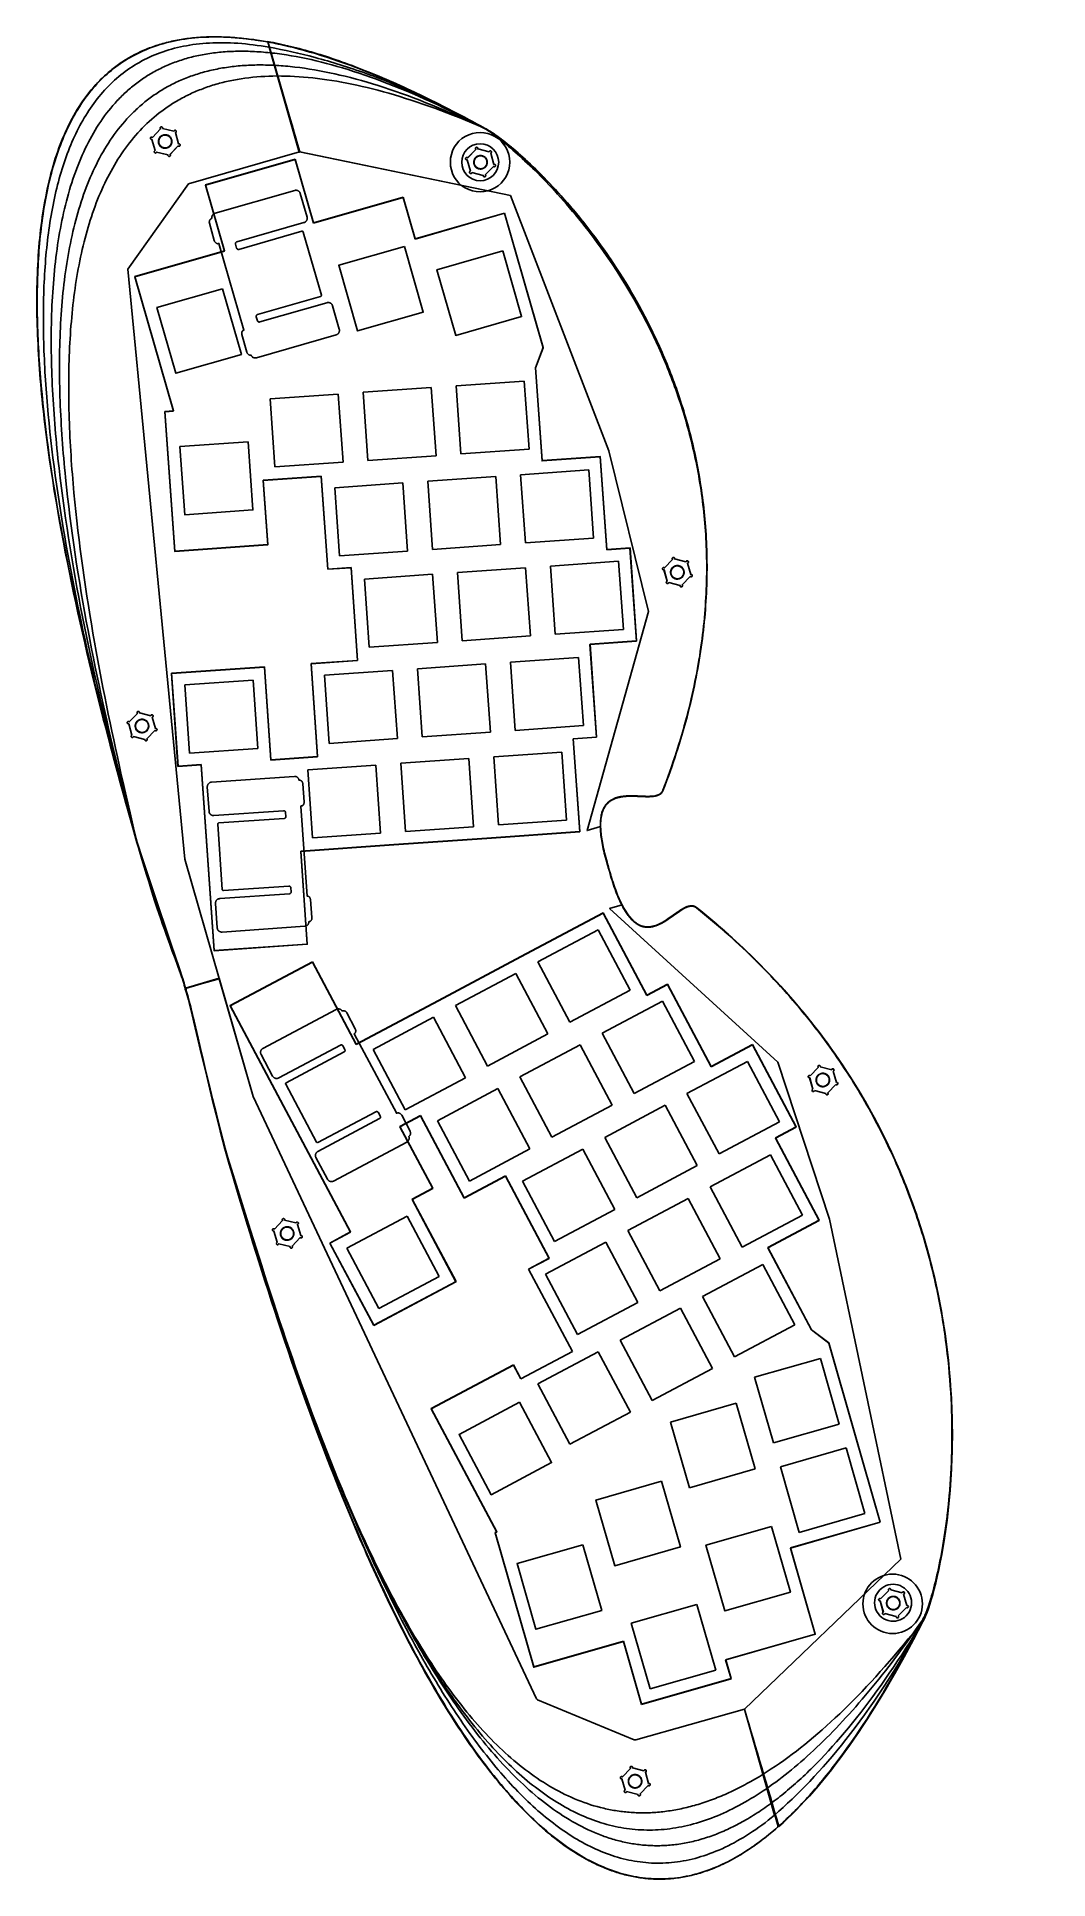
# Model space of a CAD drawing. Extents: x 5 to 212, y -377 to 0.
import ezdxf

# ---------------------------------------------------------------- set-up
doc = ezdxf.new("R2010")
doc.units = 0
for name, color, linetype in [('bottom', 7, 'CONTINUOUS'), ('foot_lower', 7, 'CONTINUOUS'), ('foot_upper', 7, 'CONTINUOUS'), ('hipro_lower', 7, 'CONTINUOUS'), ('hipro_upper', 7, 'CONTINUOUS'), ('mid_lower', 7, 'CONTINUOUS'), ('mid_upper', 7, 'CONTINUOUS'), ('plate', 7, 'CONTINUOUS')]:
    doc.layers.add(name, color=color, linetype=linetype)

msp = doc.modelspace()

# ---------------------------------------------------------------- linework, layer by layer
at = {"layer": 'bottom', "color": 7}
for points in [[(124.485305, -155.835071), (124.803974, -155.790972), (125.127118, -155.757193), (125.453945, -155.732721), (125.783665, -155.716544), (126.115485, -155.707649), (126.448613, -155.705025), (126.782258, -155.70766), (127.115628, -155.714539), (127.778377, -155.736987), (128.430526, -155.764271), (129.065742, -155.788291), (129.375021, -155.796547), (129.677691, -155.80095), (129.972961, -155.800489), (130.26004, -155.79415), (130.538135, -155.780922), (130.806455, -155.759792), (131.064208, -155.729747), (131.310602, -155.689777), (131.429293, -155.665753), (131.544847, -155.638867), (131.657165, -155.608994), (131.766149, -155.576007), (131.871699, -155.539779), (131.973718, -155.500183), (132.072105, -155.457094), (132.166761, -155.410384), (132.257588, -155.359927), (132.344488, -155.305597), (132.42736, -155.247267), (132.506105, -155.18481), (132.580626, -155.1181), (132.650823, -155.04701), (132.716596, -154.971414), (132.777848, -154.891185), (132.834479, -154.806197), (132.88639, -154.716324), (132.933482, -154.621438), (132.975656, -154.521413), (133.343201, -153.561171), (133.702207, -152.6038), (134.052726, -151.649307), (134.394811, -150.697697), (134.728517, -149.748976), (135.053898, -148.80315), (135.371006, -147.860226), (135.679896, -146.92021), (135.98062, -145.983107), (136.273234, -145.048924), (136.55779, -144.117667), (136.834341, -143.189342), (137.102942, -142.263954), (137.363647, -141.341511), (137.616508, -140.422017), (137.861579, -139.50548), (138.098915, -138.591905), (138.328568, -137.681298), (138.550593, -136.773666), (138.765042, -135.869014), (138.971971, -134.967349), (139.171431, -134.068676), (139.363477, -133.173002), (139.548162, -132.280332), (139.725541, -131.390674), (139.895666, -130.504032), (140.058591, -129.620413), (140.21437, -128.739823), (140.363057, -127.862269), (140.504705, -126.987755), (140.639368, -126.116289), (140.767099, -125.247876), (140.887953, -124.382522), (141.001981, -123.520234), (141.10924, -122.661018), (141.209781, -121.804879), (141.303658, -120.951823), (141.390926, -120.101858), (141.471637, -119.254988), (141.545846, -118.41122), (141.613606, -117.57056), (141.67497, -116.733015), (141.729993, -115.898589), (141.778728, -115.06729), (141.821228, -114.239122), (141.857547, -113.414093), (141.887739, -112.592209), (141.911858, -111.773475), (141.929956, -110.957898), (141.942088, -110.145483), (141.948308, -109.336237), (141.948668, -108.530165), (141.943223, -107.727275), (141.932026, -106.927571), (141.91513, -106.131061), (141.89259, -105.337749), (141.864459, -104.547643), (141.830791, -103.760748), (141.791638, -102.97707), (141.747056, -102.196615), (141.697097, -101.41939), (141.641816, -100.6454), (141.581265, -99.874652), (141.515498, -99.107152), (141.444569, -98.342906), (141.368532, -97.581919), (141.287441, -96.824198), (141.201348, -96.069749), (141.110307, -95.318578), (141.014373, -94.570691), (140.913598, -93.826094), (140.808037, -93.084793), (140.697743, -92.346795), (140.582769, -91.612105), (140.463169, -90.88073), (140.338998, -90.152675), (140.210308, -89.427947), (140.077152, -88.706551), (139.939586, -87.988494), (139.797662, -87.273782), (139.651434, -86.562421), (139.500956, -85.854417), (139.34628, -85.149776), (139.187462, -84.448504), (139.024554, -83.750607), (138.85761, -83.056091), (138.686684, -82.364963), (138.511829, -81.677228), (138.333099, -80.992893), (138.150548, -80.311963), (137.964229, -79.634445), (137.774195, -78.960344), (137.580501, -78.289667), (137.383201, -77.62242), (137.182347, -76.958609), (136.977993, -76.29824), (136.770193, -75.641319), (136.559001, -74.987853), (136.34447, -74.337846), (136.126653, -73.691306), (135.905606, -73.048238), (135.68138, -72.408648), (135.45403, -71.772543), (135.223609, -71.139928), (134.990171, -70.51081), (134.75377, -69.885195), (134.514459, -69.263089), (134.272291, -68.644497), (134.027322, -68.029427), (133.779603, -67.417883), (133.529189, -66.809873), (133.276133, -66.205401), (133.020489, -65.604475), (132.76231, -65.0071), (132.501651, -64.413283), (132.238565, -63.823029), (131.973105, -63.236344), (131.705325, -62.653235), (131.435278, -62.073708), (131.163019, -61.497769), (130.888601, -60.925423), (130.612078, -60.356677), (130.052929, -59.230009), (129.486001, -58.117814), (128.911725, -57.02014), (128.330527, -55.937035), (127.742839, -54.868548), (127.149088, -53.814728), (126.549703, -52.775624), (125.945114, -51.751283), (125.33575, -50.741755), (124.722039, -49.747088), (124.104411, -48.767331), (123.483294, -47.802531), (122.859118, -46.852739), (122.232311, -45.918002), (121.603303, -44.998369), (120.972522, -44.093889), (120.340398, -43.204609), (119.707359, -42.33058), (119.073834, -41.471849), (118.440253, -40.628465), (117.807045, -39.800476), (117.174638, -38.987931), (116.543461, -38.190879), (115.913943, -37.409368), (115.286514, -36.643447), (114.661603, -35.893165), (114.039637, -35.158569), (113.421048, -34.439709), (112.806262, -33.736633), (112.19571, -33.04939), (111.58982, -32.378029), (110.989021, -31.722597), (110.393743, -31.083144), (109.804414, -30.459717), (109.221463, -29.852367), (108.645319, -29.26114), (108.076412, -28.686087), (107.51517, -28.127255), (106.962022, -27.584693), (106.417398, -27.058449), (105.881726, -26.548573), (105.355434, -26.055113), (104.838953, -25.578116), (104.332712, -25.117633), (103.837138, -24.673711), (103.352662, -24.246399), (102.879711, -23.835746), (102.418716, -23.441801), (101.970105, -23.064611), (101.534307, -22.704225), (101.111752, -22.360693), (100.702867, -22.034062), (100.308082, -21.724381), (99.927827, -21.431699), (99.562529, -21.156064), (99.212619, -20.897526), (98.878524, -20.656131), (98.560675, -20.43193), (98.2595, -20.224971), (97.975428, -20.035301), (97.708887, -19.862971), (97.460308, -19.708028), (97.230119, -19.570521), (97.018748, -19.450499), (96.826626, -19.34801), (96.65418, -19.263102), (96.501841, -19.195825), (94.986452, -18.3597), (93.486678, -17.544329), (92.002448, -16.749597), (90.533694, -15.975389), (89.080344, -15.22159), (87.64233, -14.488085), (86.219582, -13.774761), (84.812029, -13.081501), (83.419603, -12.40819), (82.042234, -11.754715), (80.679851, -11.120961), (79.332385, -10.506811), (77.999767, -9.912152), (76.681926, -9.336869), (75.378793, -8.780846), (74.090298, -8.24397), (72.816372, -7.726125), (71.556944, -7.227196), (70.311945, -6.747069), (69.081305, -6.285628), (67.864955, -5.842759), (66.662824, -5.418347), (65.474844, -5.012277), (64.300943, -4.624435), (63.141053, -4.254705), (61.995104, -3.902972), (60.863026, -3.569123), (59.74475, -3.253041), (58.640205, -2.954612), (57.549321, -2.673722), (56.47203, -2.410255), (55.93846, -2.285019), (55.408262, -2.164096), (54.881426, -2.047471), (54.357945, -1.935131), (53.83781, -1.82706), (53.321012, -1.723245), (52.807542, -1.623671), (52.297392, -1.528323), (51.790553, -1.437188), (51.287016, -1.35025), (50.786772, -1.267497), (50.289813, -1.188912), (49.79613, -1.114482), (49.305714, -1.044193), (48.818557, -0.97803), (48.334649, -0.915979), (47.853983, -0.858025), (47.376549, -0.804154), (46.902339, -0.754352), (46.431344, -0.708605), (45.963555, -0.666897), (45.498964, -0.629216), (45.037561, -0.595545), (44.579339, -0.565871), (44.124288, -0.540181), (43.6724, -0.518458), (43.223665, -0.500689), (42.778076, -0.48686), (42.335623, -0.476956), (41.896299, -0.470963), (41.460093, -0.468866), (41.026998, -0.470651), (40.597004, -0.476305), (40.170103, -0.485811), (39.746287, -0.499157), (39.325546, -0.516327), (38.907872, -0.537308), (38.493256, -0.562085), (38.081689, -0.590643), (37.673163, -0.622969), (37.267669, -0.659047), (36.865198, -0.698864), (36.465741, -0.742406), (36.069291, -0.789657), (35.675837, -0.840604), (35.285372, -0.895231), (34.897886, -0.953526), (34.513371, -1.015473), (34.131819, -1.081058), (33.75322, -1.150267), (33.377566, -1.223086), (33.004847, -1.299499), (32.635056, -1.379493), (32.268184, -1.463053), (31.904222, -1.550166), (31.543161, -1.640815), (31.184992, -1.734989), (30.829707, -1.832671), (30.477297, -1.933847), (30.127753, -2.038504), (29.781067, -2.146626), (29.43723, -2.2582), (29.096233, -2.373212), (28.758067, -2.491645), (28.422724, -2.613488), (28.090195, -2.738724), (27.760472, -2.86734), (27.433545, -2.999321), (27.109406, -3.134654), (26.788046, -3.273323), (26.469456, -3.415314), (26.153628, -3.560613), (25.840554, -3.709206), (25.530223, -3.861078), (25.222628, -4.016215), (24.91776, -4.174602), (24.61561, -4.336225), (24.316169, -4.501071), (24.019429, -4.669123), (23.725381, -4.840369), (23.434017, -5.014793), (23.145327, -5.192382), (22.859302, -5.373121), (22.575935, -5.556996), (22.295216, -5.743991), (22.017137, -5.934094), (21.741689, -6.127289), (21.468863, -6.323563), (21.198651, -6.5229), (20.931043, -6.725287), (20.666032, -6.930709), (20.403608, -7.139152), (20.143762, -7.350602), (19.886487, -7.565043), (19.631773, -7.782462), (19.379611, -8.002845), (19.129993, -8.226177), (18.88291, -8.452443), (18.638354, -8.68163), (18.396315, -8.913722), (18.156785, -9.148707), (17.919755, -9.386568), (17.685217, -9.627293), (17.453161, -9.870865), (17.22358, -10.117273), (16.996464, -10.3665), (16.771805, -10.618532), (16.549593, -10.873356), (16.329821, -11.130956), (16.112479, -11.391319), (15.897559, -11.65443), (15.685052, -11.920274), (15.474949, -12.188838), (15.267242, -12.460107), (15.061922, -12.734067), (14.85898, -13.010703), (14.658407, -13.290001), (14.460195, -13.571946), (14.070819, -14.143722), (13.690781, -14.725916), (13.320012, -15.318414), (12.958442, -15.921099), (12.606001, -16.533859), (12.262619, -17.156576), (11.928227, -17.789138), (11.602755, -18.431429), (11.286133, -19.083334), (10.978292, -19.744738), (10.679162, -20.415527), (10.388672, -21.095585), (10.106754, -21.784798), (9.833338, -22.483051), (9.568353, -23.190229), (9.311731, -23.906218), (9.0634, -24.630902), (8.823293, -25.364166), (8.591338, -26.105896), (8.367467, -26.855977), (8.151609, -27.614294), (7.943695, -28.380733), (7.743654, -29.155177), (7.551418, -29.937514), (7.366917, -30.727626), (7.19008, -31.525401), (7.020838, -32.330723), (6.859122, -33.143477), (6.704861, -33.963548), (6.557986, -34.790822), (6.418427, -35.625183), (6.286115, -36.466517), (6.160979, -37.31471), (6.04295, -38.169645), (5.931958, -39.031208), (5.827934, -39.899285), (5.730807, -40.773761), (5.640509, -41.65452), (5.556968, -42.541448), (5.480116, -43.43443), (5.409883, -44.333352), (5.346199, -45.238098), (5.288995, -46.148553), (5.238199, -47.064603), (5.193744, -47.986133), (5.155559, -48.913028), (5.123574, -49.845173), (5.09772, -50.782454), (5.077927, -51.724754), (5.064125, -52.671961), (5.056244, -53.623958), (5.054215, -54.580632), (5.057968, -55.541866), (5.067433, -56.507547), (5.082541, -57.477559), (5.103222, -58.451788), (5.129405, -59.430118), (5.161022, -60.412436), (5.198003, -61.398625), (5.240277, -62.388572), (5.287776, -63.382161), (5.340428, -64.379278), (5.398166, -65.379807), (5.460918, -66.383634), (5.528616, -67.390645), (5.601189, -68.400723), (5.678568, -69.413755), (5.760682, -70.429625), (5.847463, -71.448219), (5.938841, -72.469422), (6.034745, -73.493118), (6.135106, -74.519194), (6.239855, -75.547534), (6.348921, -76.578024), (6.462235, -77.610548), (6.579727, -78.644992), (6.701327, -79.681241), (6.826966, -80.71918), (6.956575, -81.758694), (7.090082, -82.799668), (7.227418, -83.841988), (7.368515, -84.885539), (7.513301, -85.930206), (7.661708, -86.975874), (7.969103, -89.069753), (8.290142, -91.166258), (8.624267, -93.26447), (8.970921, -95.363471), (9.329545, -97.462342), (9.699582, -99.560164), (10.080474, -101.656018), (10.471663, -103.748986), (10.872591, -105.838148), (11.2827, -107.922587), (11.701433, -110.001383), (12.128231, -112.073618), (12.562537, -114.138373), (13.003792, -116.194729), (13.45144, -118.241767), (13.904921, -120.27857), (14.363679, -122.304217), (14.827154, -124.31779), (15.294791, -126.318371), (15.76603, -128.305041), (16.240313, -130.276881), (16.717083, -132.232972), (17.195783, -134.172396), (17.675853, -136.094234), (18.156737, -137.997567), (18.637876, -139.881476), (19.118712, -141.745043), (19.598688, -143.587349), (20.077246, -145.407475), (20.553828, -147.204502), (21.027876, -148.977513), (21.966138, -152.447806), (22.88757, -155.811006), (23.787708, -159.059762), (24.66209, -162.186725), (25.506254, -165.184544), (26.5813, -168.523019), (27.590422, -171.61858), (28.534675, -174.481357), (29.415113, -177.12148), (30.232789, -179.549078), (30.988757, -181.774281), (31.684072, -183.807218), (32.319787, -185.65802), (33.416633, -188.853736), (33.879872, -190.218909), (34.287728, -191.442466), (34.641253, -192.534536), (34.797972, -193.034428), (34.941503, -193.505248), (35.071978, -193.94826), (35.18953, -194.364732), (35.29429, -194.75593), (35.386389, -195.123119), (35.509939, -195.508091), (35.635789, -195.921217), (35.764539, -196.363778), (35.896788, -196.837058), (36.033134, -197.342339), (36.174176, -197.880904), (36.472746, -199.063014), (36.797288, -200.393649), (37.152594, -201.883069), (37.974662, -205.379308), (38.451007, -207.406647), (38.97728, -209.633813), (39.558273, -212.071067), (40.198778, -214.72867), (40.903584, -217.61688), (41.677485, -220.74596), (42.52527, -224.12617), (43.451731, -227.767769), (44.388075, -230.97427), (45.37355, -234.318447), (46.407761, -237.791031), (47.490314, -241.382755), (48.049597, -243.220398), (48.620817, -245.084351), (49.203926, -246.973455), (49.798875, -248.886552), (50.405614, -250.822482), (51.024095, -252.780088), (51.654267, -254.758211), (52.296082, -256.755693), (52.949491, -258.771375), (53.614444, -260.804099), (54.290892, -262.852706), (54.978786, -264.916038), (55.678077, -266.992936), (56.388715, -269.082242), (57.110651, -271.182797), (57.843836, -273.293443), (58.588222, -275.413021), (59.343757, -277.540373), (60.110395, -279.674341), (60.888084, -281.813765), (61.676776, -283.957488), (62.476422, -286.104351), (63.286973, -288.253196), (64.108379, -290.402863), (64.940591, -292.552195), (65.78356, -294.700033), (66.637236, -296.845219), (67.501571, -298.986593), (68.376515, -301.122999), (69.26202, -303.253276), (70.158035, -305.376267), (71.064511, -307.490814), (71.9814, -309.595757), (72.443734, -310.644265), (72.908652, -311.689938), (73.376149, -312.732631), (73.846218, -313.772199), (74.318854, -314.808498), (74.794049, -315.841381), (75.271798, -316.870706), (75.752095, -317.896327), (76.234934, -318.918098), (76.720308, -319.935876), (77.208211, -320.949515), (77.698637, -321.958871), (78.191581, -322.963799), (78.687035, -323.964154), (79.184994, -324.959791), (79.685451, -325.950566), (80.188401, -326.936333), (80.693837, -327.916948), (81.201753, -328.892266), (81.712142, -329.862142), (82.225, -330.826431), (82.740319, -331.784989), (83.258094, -332.737671), (83.778318, -333.684332), (84.300985, -334.624827), (84.826089, -335.559011), (85.353624, -336.486739), (85.883583, -337.407868), (86.415961, -338.322251), (86.950752, -339.229744), (87.487949, -340.130203), (88.027545, -341.023482), (88.569536, -341.909436), (89.113915, -342.787922), (89.660675, -343.658794), (90.20981, -344.521906), (90.761315, -345.377115), (91.315183, -346.224276), (91.871408, -347.063244), (92.429984, -347.893873), (92.990905, -348.71602), (93.554164, -349.529539), (94.119756, -350.334286), (94.687674, -351.130115), (95.257912, -351.916883), (95.830463, -352.694443), (96.405323, -353.462652), (96.982485, -354.221364), (97.561941, -354.970435), (98.143688, -355.70972), (98.727717, -356.439074), (99.314023, -357.158352), (99.902601, -357.86741), (100.493443, -358.566102), (101.086543, -359.254284), (101.681897, -359.931811), (102.279496, -360.598539), (102.879335, -361.254321), (103.481409, -361.899015), (104.08571, -362.532474), (104.692233, -363.154554), (105.300972, -363.76511), (105.911919, -364.363998), (106.52507, -364.951072), (107.140419, -365.526188), (107.757958, -366.089201), (108.377681, -366.639966), (108.999584, -367.178338), (109.623659, -367.704173), (110.2499, -368.217326), (110.878301, -368.717651), (111.508856, -369.205004), (112.141559, -369.679241), (112.776404, -370.140216), (113.413385, -370.587785), (114.052495, -371.021803), (114.693728, -371.442125), (115.337078, -371.848605), (115.982539, -372.241101), (116.630105, -372.619466), (117.279769, -372.983555), (117.605386, -373.160202), (117.931526, -373.333225), (118.258187, -373.502607), (118.585369, -373.66833), (118.913071, -373.830375), (119.241293, -373.988725), (119.570033, -374.143361), (119.89929, -374.294266), (120.229065, -374.44142), (120.559356, -374.584807), (120.890162, -374.724408), (121.221483, -374.860204), (121.553317, -374.992179), (121.885665, -375.120313), (122.218526, -375.244589), (122.551897, -375.364988), (122.88578, -375.481492), (123.220173, -375.594084), (123.555075, -375.702745), (123.890485, -375.807457), (124.226403, -375.908202), (124.562828, -376.004962), (124.89976, -376.097719), (125.237197, -376.186454), (125.575138, -376.27115), (125.913584, -376.351788), (126.252532, -376.428351), (126.591983, -376.50082), (126.931935, -376.569177), (127.272389, -376.633404), (127.613342, -376.693483), (127.954795, -376.749396), (128.296746, -376.801125), (128.639195, -376.848651), (128.98214, -376.891957), (129.325582, -376.931024), (129.66952, -376.965835), (130.013952, -376.996371), (130.358878, -377.022614), (130.704297, -377.044547), (131.050209, -377.06215), (131.396612, -377.075406), (131.743506, -377.084296), (132.09089, -377.088804), (132.438763, -377.08891), (132.787125, -377.084596), (133.135975, -377.075845), (133.485311, -377.062638), (133.835134, -377.044957), (134.185442, -377.022784), (134.536235, -376.996101), (134.887512, -376.96489), (135.239271, -376.929132), (135.591514, -376.88881), (135.944237, -376.843906), (136.297442, -376.794401), (136.651127, -376.740278), (137.005291, -376.681517), (137.359933, -376.618102), (137.715054, -376.550014), (138.070651, -376.477235), (138.426724, -376.399747), (138.783273, -376.317531), (139.140297, -376.23057), (139.497794, -376.138845), (139.855765, -376.042339), (140.214208, -375.941033), (140.573123, -375.83491), (140.932508, -375.72395), (141.292363, -375.608137), (141.652688, -375.487451), (142.013481, -375.361875), (142.374743, -375.231391), (142.736471, -375.095981), (143.098665, -374.955626), (143.461324, -374.810308), (143.824449, -374.66001), (144.188037, -374.504713), (144.552089, -374.344399), (144.916602, -374.17905), (145.281578, -374.008648), (145.647014, -373.833175), (146.01291, -373.652612), (146.379266, -373.466942), (146.74608, -373.276147), (147.113352, -373.080208), (147.48108, -372.879107), (147.849266, -372.672826), (148.217906, -372.461348), (148.587001, -372.244653), (148.95655, -372.022725), (149.326553, -371.795544), (149.697007, -371.563093), (150.067913, -371.325353), (150.43927, -371.082307), (150.811078, -370.833936), (151.183334, -370.580223), (151.556039, -370.321148), (151.929192, -370.056695), (152.302791, -369.786845), (152.676837, -369.51158), (153.051328, -369.230881), (153.426265, -368.944731), (153.801644, -368.653112), (154.177468, -368.356005), (154.553733, -368.053392), (154.93044, -367.745256), (155.307588, -367.431578), (155.685176, -367.11234), (156.063203, -366.787524), (156.441669, -366.457112), (156.820573, -366.121085), (157.199913, -365.779426), (157.57969, -365.432117), (157.959902, -365.079139), (158.340549, -364.720475), (158.72163, -364.356106), (159.103144, -363.986014), (159.485091, -363.610181), (159.867469, -363.228589), (160.250277, -362.84122), (160.633516, -362.448055), (161.017184, -362.049077), (161.401281, -361.644268), (161.785806, -361.233609), (162.170757, -360.817083), (162.556135, -360.394671), (162.941938, -359.966355), (163.328166, -359.532117), (163.714818, -359.091939), (164.101893, -358.645802), (164.48939, -358.19369), (164.877309, -357.735583), (165.265649, -357.271464), (165.654409, -356.801314), (166.043588, -356.325115), (166.433186, -355.84285), (166.823201, -355.354499), (167.213634, -354.860046), (167.604482, -354.359472), (168.387425, -353.339888), (169.172024, -352.295602), (169.958272, -351.22647), (170.746164, -350.132347), (171.535693, -349.013088), (172.326853, -347.868548), (173.119638, -346.698582), (173.914041, -345.503047), (174.710058, -344.281796), (175.507681, -343.034685), (176.306904, -341.761569), (177.107721, -340.462304), (177.910126, -339.136744), (178.714113, -337.784745), (179.519676, -336.406162), (180.326809, -335.00085), (181.135505, -333.568664), (181.945758, -332.10946), (182.757562, -330.623093), (183.570911, -329.109417), (184.385799, -327.568289), (185.20222, -325.999563), (186.020167, -324.403095), (186.111117, -324.257555), (186.208391, -324.084097), (186.311669, -323.883012), (186.42063, -323.654592), (186.534954, -323.39913), (186.654323, -323.116917), (186.778416, -322.808246), (186.906913, -322.473408), (187.039494, -322.112695), (187.17584, -321.726399), (187.31563, -321.314812), (187.458545, -320.878227), (187.604265, -320.416934), (187.752469, -319.931227), (187.902838, -319.421396), (188.055053, -318.887735), (188.208792, -318.330534), (188.363737, -317.750086), (188.519567, -317.146683), (188.675963, -316.520617), (188.832604, -315.87218), (188.989171, -315.201663), (189.145344, -314.509359), (189.300803, -313.79556), (189.455228, -313.060557), (189.6083, -312.304643), (189.759697, -311.528109), (189.909101, -310.731248), (190.056192, -309.914351), (190.200649, -309.077711), (190.342153, -308.221619), (190.480384, -307.346367), (190.615021, -306.452248), (190.745746, -305.539553), (190.872238, -304.608574), (190.994178, -303.659603), (191.111245, -302.692933), (191.223119, -301.708854), (191.329482, -300.70766), (191.430011, -299.689642), (191.524389, -298.655091), (191.612295, -297.604301), (191.693409, -296.537563), (191.767411, -295.455168), (191.833982, -294.357409), (191.892801, -293.244578), (191.943549, -292.116967), (191.985905, -290.974868), (192.01955, -289.818572), (192.044164, -288.648372), (192.059427, -287.464559), (192.065019, -286.267427), (192.060621, -285.057265), (192.045912, -283.834367), (192.020572, -282.599025), (191.984282, -281.35153), (191.936722, -280.092174), (191.877571, -278.82125), (191.806511, -277.539049), (191.72322, -276.245863), (191.62738, -274.941985), (191.51867, -273.627705), (191.39677, -272.303317), (191.261361, -270.969112), (191.112123, -269.625382), (190.948735, -268.272419), (190.770878, -266.910515), (190.578232, -265.539962), (190.476263, -264.851534), (190.370477, -264.161052), (190.260834, -263.468554), (190.147293, -262.774077), (190.029816, -262.077656), (189.908361, -261.379329), (189.782889, -260.679131), (189.65336, -259.977099), (189.519734, -259.27327), (189.38197, -258.56768), (189.24003, -257.860366), (189.093873, -257.151364), (188.943458, -256.440711), (188.788747, -255.728443), (188.629698, -255.014596), (188.466272, -254.299208), (188.29843, -253.582315), (188.12613, -252.863952), (187.949334, -252.144157), (187.768, -251.422967), (187.58209, -250.700417), (187.391562, -249.976544), (187.196378, -249.251384), (186.996497, -248.524975), (186.791878, -247.797353), (186.582483, -247.068553), (186.368272, -246.338613), (186.149203, -245.60757), (185.925237, -244.875459), (185.696335, -244.142316), (185.462456, -243.40818), (185.22356, -242.673086), (184.979607, -241.93707), (184.730558, -241.200169), (184.476371, -240.46242), (184.217008, -239.723859), (183.952429, -238.984522), (183.682592, -238.244447), (183.407459, -237.503669), (183.126989, -236.762225), (182.841143, -236.020152), (182.54988, -235.277485), (182.25316, -234.534263), (181.950944, -233.79052), (181.643191, -233.046294), (181.329861, -232.30162), (181.010915, -231.556537), (180.686312, -230.811079), (180.356013, -230.065284), (180.019977, -229.319187), (179.678165, -228.572827), (179.330536, -227.826238), (178.977051, -227.079458), (178.617669, -226.332523), (178.252351, -225.585469), (177.881056, -224.838333), (177.503745, -224.091151), (177.120377, -223.343961), (176.730913, -222.596798), (176.335313, -221.849699), (175.933536, -221.102701), (175.525543, -220.355839), (175.111294, -219.609151), (174.690748, -218.862672), (174.263866, -218.116441), (173.830607, -217.370492), (173.390933, -216.624862), (172.944802, -215.879589), (172.492174, -215.134707), (172.033011, -214.390255), (171.567271, -213.646268), (171.094915, -212.902783), (170.615903, -212.159837), (170.130195, -211.417465), (169.63775, -210.675704), (169.138529, -209.934592), (168.632492, -209.194164), (168.119599, -208.454457), (167.59981, -207.715507), (167.073085, -206.977351), (166.539383, -206.240025), (165.998666, -205.503566), (165.450892, -204.768011), (164.896023, -204.033395), (164.334017, -203.299755), (163.764836, -202.567129), (163.188438, -201.835552), (162.604784, -201.10506), (162.013835, -200.375691), (161.415549, -199.647481), (160.809887, -198.920466), (160.19681, -198.194683), (159.576277, -197.470168), (158.948247, -196.746958), (158.312682, -196.025089), (157.669541, -195.304598), (157.018784, -194.585521), (156.360371, -193.867895), (155.694262, -193.151756), (155.020418, -192.437141), (154.338797, -191.724087), (153.649361, -191.012629), (152.952069, -190.302804), (152.246882, -189.594649), (151.533758, -188.8882), (150.812659, -188.183494), (150.083544, -187.480567), (149.346374, -186.779456), (148.601107, -186.080197), (147.847705, -185.382827), (147.086128, -184.687382), (146.316334, -183.993899), (145.538285, -183.302414), (144.751941, -182.612963), (143.95726, -181.925584), (143.154205, -181.240313), (142.342733, -180.557185), (141.522806, -179.876238), (140.694384, -179.197509), (139.857426, -178.521033), (139.766974, -178.45271), (139.6752, -178.391787), (139.582117, -178.338093), (139.487741, -178.291458), (139.392084, -178.251712), (139.29516, -178.218686), (139.196984, -178.192208), (139.097569, -178.17211), (138.996929, -178.158221), (138.895078, -178.15037), (138.79203, -178.148389), (138.687799, -178.152106), (138.582399, -178.161353), (138.475844, -178.175958), (138.368147, -178.195752), (138.259322, -178.220564), (138.149385, -178.250225), (138.038347, -178.284565), (137.926224, -178.323413), (137.813029, -178.3666), (137.583479, -178.465309), (137.349809, -178.579331), (137.11213, -178.707307), (136.870553, -178.847875), (136.625189, -178.999675), (136.37615, -179.161348), (136.123547, -179.331531), (135.867492, -179.508866), (135.345468, -179.879548), (134.810968, -180.26251), (134.264883, -180.646869), (133.987775, -180.836171), (133.708104, -181.021741), (133.425982, -181.20222), (133.141519, -181.376245), (132.854829, -181.542457), (132.56602, -181.699496), (132.275206, -181.846001), (131.982497, -181.980612), (131.828304, -182.045982), (131.673637, -182.107511), (131.518511, -182.165005), (131.362944, -182.218267), (131.206951, -182.267101), (131.050548, -182.311311), (130.893751, -182.3507), (130.736576, -182.385074), (130.57904, -182.414235), (130.421158, -182.437987), (130.262946, -182.456135), (130.10442, -182.468483), (129.945597, -182.474834), (129.786493, -182.474992), (129.627122, -182.468762), (129.467503, -182.455946), (129.30765, -182.43635), (129.147579, -182.409777), (128.987307, -182.37603), (128.82685, -182.334915), (128.666224, -182.286234), (128.505445, -182.229792), (128.344528, -182.165392), (128.18349, -182.092839), (128.022347, -182.011936), (127.861115, -181.922488), (127.69981, -181.824298), (127.538448, -181.71717), (127.377046, -181.600909), (127.215618, -181.475317), (127.054181, -181.340199), (126.892752, -181.19536), (126.731346, -181.040602), (126.569979, -180.87573), (126.408668, -180.700547), (126.247428, -180.514858), (126.086276, -180.318467), (125.925227, -180.111177), (125.764297, -179.892792), (125.603503, -179.663117), (125.442861, -179.421955), (125.282386, -179.16911), (125.122095, -178.904386), (124.962004, -178.627587), (124.802128, -178.338517), (124.642484, -178.036979), (124.483089, -177.722779), (124.323957, -177.395719), (124.165105, -177.055604), (124.006549, -176.702237), (123.848305, -176.335422), (123.690389, -175.954964), (123.532817, -175.560666), (123.375605, -175.152333), (123.21877, -174.729767), (123.062327, -174.292774), (122.906292, -173.841156), (122.750681, -173.374719), (122.595511, -172.893265), (122.440797, -172.396599), (122.286556, -171.884524), (122.132803, -171.356846), (121.979555, -170.813366), (121.826827, -170.25389), (121.670597, -169.735901), (121.523003, -169.230219), (121.383932, -168.736698), (121.253269, -168.255193), (121.130901, -167.785557), (121.016713, -167.327645), (120.910591, -166.881311), (120.812421, -166.446408), (120.722089, -166.022792), (120.63948, -165.610316), (120.564482, -165.208834), (120.496979, -164.8182), (120.436857, -164.438268), (120.384003, -164.068893), (120.338302, -163.709929), (120.29964, -163.361229), (120.267903, -163.022647), (120.242977, -162.694039), (120.224748, -162.375257), (120.213101, -162.066157), (120.207923, -161.766592), (120.209099, -161.476415), (120.216516, -161.195482), (120.230059, -160.923647), (120.249614, -160.660763), (120.275068, -160.406684), (120.306305, -160.161265), (120.343212, -159.92436), (120.385674, -159.695823), (120.433578, -159.475508), (120.48681, -159.263268), (120.545255, -159.058959), (120.608799, -158.862434), (120.677328, -158.673548), (120.750729, -158.492153), (120.828886, -158.318106), (120.911686, -158.151259), (120.999015, -157.991466), (121.090758, -157.838582), (121.186802, -157.692462), (121.287032, -157.552958), (121.391335, -157.419925), (121.499595, -157.293218), (121.6117, -157.172689), (121.727534, -157.058194), (121.846984, -156.949587), (121.969936, -156.846721), (122.096276, -156.74945), (122.225889, -156.65763), (122.358661, -156.571113), (122.494479, -156.489754), (122.633228, -156.413407), (122.774793, -156.341926), (122.919062, -156.275166), (123.06592, -156.212979), (123.215252, -156.155221), (123.366945, -156.101746), (123.520884, -156.052407), (123.676955, -156.007059), (123.835045, -155.965555), (123.995039, -155.927751), (124.156823, -155.893499), (124.320283, -155.862654), (124.485305, -155.835071)], [(29.945344, -22.249931), (29.945344, -22.249931), (29.927969, -22.182926), (29.914174, -22.115808), (29.9039, -22.048682), (29.897088, -21.981656), (29.89361, -21.848333), (29.903268, -21.716695), (29.925584, -21.587598), (29.960086, -21.461898), (30.006299, -21.340451), (30.063747, -21.224115), (30.131957, -21.113744), (30.210453, -21.010196), (30.298761, -20.914327), (30.396406, -20.826992), (30.502914, -20.749049), (30.61781, -20.681353), (30.678255, -20.651616), (30.740619, -20.624761), (30.804843, -20.600897), (30.870867, -20.580129), (30.870867, -20.580129), (30.937883, -20.562749), (31.005012, -20.548951), (31.072147, -20.538673), (31.139181, -20.531857), (31.272518, -20.528374), (31.404167, -20.538027), (31.533273, -20.560341), (31.658978, -20.594842), (31.780428, -20.641055), (31.896765, -20.698505), (32.007135, -20.766719), (32.110681, -20.845222), (32.206547, -20.933538), (32.293877, -21.031194), (32.371815, -21.137715), (32.439506, -21.252626), (32.46924, -21.313079), (32.496092, -21.375453), (32.519954, -21.439686), (32.540718, -21.505721), (32.540718, -21.505721), (32.558094, -21.572727), (32.571889, -21.639847), (32.582164, -21.706974), (32.588978, -21.774), (32.592459, -21.907322), (32.582805, -22.038959), (32.560492, -22.168054), (32.525992, -22.29375), (32.479782, -22.415194), (32.422334, -22.531527), (32.354124, -22.641895), (32.275624, -22.745442), (32.187311, -22.841311), (32.089656, -22.928647), (31.983136, -23.006593), (31.868224, -23.074295), (31.807769, -23.104036), (31.745394, -23.130895), (31.681158, -23.154765), (31.615121, -23.175539), (31.615121, -23.175539), (31.548121, -23.192911), (31.481007, -23.206704), (31.413885, -23.216977), (31.346863, -23.223788), (31.213548, -23.227263), (31.081916, -23.217605), (30.952825, -23.195287), (30.82713, -23.160785), (30.705687, -23.114572), (30.589353, -23.057122), (30.478984, -22.98891), (30.375437, -22.910411), (30.279567, -22.822098), (30.19223, -22.724446), (30.114283, -22.617929), (30.046582, -22.503021), (30.016842, -22.442569), (29.989984, -22.380197), (29.966116, -22.315965), (29.945344, -22.249931)], [(94.398125, -26.503536), (94.398125, -26.503536), (94.38075, -26.436532), (94.366954, -26.369414), (94.356679, -26.30229), (94.349866, -26.235265), (94.346385, -26.101946), (94.356039, -25.970311), (94.378353, -25.841217), (94.412852, -25.71552), (94.459062, -25.594076), (94.51651, -25.477741), (94.58472, -25.367372), (94.66322, -25.263824), (94.751534, -25.167953), (94.849188, -25.080615), (94.955708, -25.002667), (95.070621, -24.934965), (95.131076, -24.905223), (95.193451, -24.878364), (95.257687, -24.854494), (95.323724, -24.833721), (95.323724, -24.833721), (95.390729, -24.816344), (95.457847, -24.802547), (95.524972, -24.792272), (95.591997, -24.785458), (95.725318, -24.78198), (95.856955, -24.791636), (95.986051, -24.813954), (96.11175, -24.848458), (96.233195, -24.894673), (96.349531, -24.952125), (96.459901, -25.02034), (96.563449, -25.098843), (96.659318, -25.187159), (96.746654, -25.284813), (96.824599, -25.391332), (96.892296, -25.506239), (96.922035, -25.566691), (96.948891, -25.629062), (96.972758, -25.693293), (96.993527, -25.759325), (96.993527, -25.759325), (97.010909, -25.826331), (97.02471, -25.893451), (97.034989, -25.960577), (97.041806, -26.027602), (97.04529, -26.160925), (97.035638, -26.292561), (97.013323, -26.421656), (96.97882, -26.547354), (96.932604, -26.668797), (96.875151, -26.785131), (96.806934, -26.895499), (96.728429, -26.999045), (96.64011, -27.094913), (96.542452, -27.182247), (96.43593, -27.260191), (96.321018, -27.327889), (96.260564, -27.357628), (96.198191, -27.384485), (96.133958, -27.408352), (96.067925, -27.429123), (96.067925, -27.429123), (96.000921, -27.4465), (95.933803, -27.460296), (95.866678, -27.470572), (95.799654, -27.477386), (95.666335, -27.480867), (95.534701, -27.471212), (95.405608, -27.448897), (95.279913, -27.414396), (95.158471, -27.368183), (95.042138, -27.310733), (94.93177, -27.242521), (94.828224, -27.16402), (94.732355, -27.075706), (94.645019, -26.978053), (94.567072, -26.871534), (94.49937, -26.756626), (94.469628, -26.696173), (94.442769, -26.633801), (94.418899, -26.569569), (94.398125, -26.503536)], [(134.618819, -110.325382), (134.618819, -110.325382), (134.601441, -110.258376), (134.587644, -110.191257), (134.577368, -110.12413), (134.570553, -110.057104), (134.567073, -109.923781), (134.576728, -109.792142), (134.599043, -109.663045), (134.633545, -109.537345), (134.679759, -109.415898), (134.73721, -109.29956), (134.805424, -109.189189), (134.883926, -109.085639), (134.972241, -108.989767), (135.069896, -108.90243), (135.176415, -108.824482), (135.291325, -108.756782), (135.351778, -108.727041), (135.41415, -108.700183), (135.478382, -108.676315), (135.544416, -108.655544), (135.544416, -108.655544), (135.61142, -108.638167), (135.678538, -108.624372), (135.745662, -108.614097), (135.812687, -108.607285), (135.946006, -108.603808), (136.07764, -108.613467), (136.206733, -108.635786), (136.332428, -108.670292), (136.453869, -108.716509), (136.570201, -108.773963), (136.680568, -108.842179), (136.784113, -108.920683), (136.87998, -109.009), (136.967313, -109.106654), (137.045257, -109.213173), (137.112955, -109.32808), (137.142695, -109.388531), (137.169552, -109.450901), (137.193419, -109.515131), (137.21419, -109.581162), (137.21419, -109.581162), (137.231571, -109.648169), (137.24537, -109.715289), (137.255648, -109.782416), (137.262464, -109.849443), (137.265947, -109.982766), (137.256293, -110.114403), (137.233978, -110.243498), (137.199476, -110.369195), (137.153261, -110.490638), (137.095808, -110.606971), (137.027593, -110.717338), (136.949089, -110.820884), (136.860771, -110.916753), (136.763115, -111.004087), (136.656594, -111.082032), (136.541684, -111.149732), (136.481231, -111.179473), (136.418859, -111.206331), (136.354626, -111.230199), (136.288593, -111.250972), (136.288593, -111.250972), (136.221591, -111.268348), (136.154474, -111.282145), (136.087351, -111.29242), (136.020327, -111.299235), (135.887007, -111.302715), (135.755372, -111.293061), (135.626277, -111.270747), (135.500579, -111.236247), (135.379134, -111.190036), (135.262799, -111.132587), (135.15243, -111.064375), (135.048882, -110.985875), (134.953013, -110.897561), (134.865679, -110.799907), (134.787737, -110.693388), (134.720041, -110.578478), (134.690304, -110.518024), (134.66345, -110.455651), (134.639586, -110.391417), (134.618819, -110.325382)], [(25.210326, -141.736253), (25.210326, -141.736253), (25.192946, -141.669249), (25.179146, -141.60213), (25.168867, -141.535004), (25.162051, -141.467979), (25.158566, -141.334657), (25.168216, -141.20302), (25.190528, -141.073924), (25.225026, -140.948226), (25.271236, -140.82678), (25.328683, -140.710444), (25.396893, -140.600073), (25.475392, -140.496524), (25.563705, -140.400653), (25.661358, -140.313316), (25.767875, -140.235368), (25.882783, -140.167667), (25.943235, -140.137926), (26.005607, -140.111068), (26.069839, -140.087199), (26.135872, -140.066427), (26.135872, -140.066427), (26.202874, -140.049051), (26.269991, -140.035256), (26.337115, -140.024981), (26.404139, -140.018169), (26.537461, -140.014691), (26.669098, -140.024349), (26.798196, -140.046668), (26.923897, -140.081172), (27.045345, -140.127388), (27.161684, -140.184841), (27.272058, -140.253056), (27.375609, -140.331559), (27.471482, -140.419874), (27.558821, -140.517529), (27.636768, -140.624047), (27.704468, -140.738954), (27.734208, -140.799406), (27.761064, -140.861776), (27.78493, -140.926007), (27.8057, -140.992039), (27.8057, -140.992039), (27.823075, -141.059046), (27.836871, -141.126167), (27.847145, -141.193294), (27.853958, -141.260321), (27.857437, -141.393645), (27.84778, -141.525282), (27.825464, -141.654377), (27.790962, -141.780074), (27.744748, -141.901517), (27.687297, -142.017849), (27.619085, -142.128216), (27.540584, -142.23176), (27.452269, -142.327627), (27.354616, -142.414959), (27.248098, -142.492902), (27.133189, -142.560599), (27.072737, -142.590338), (27.010365, -142.617194), (26.946133, -142.641061), (26.8801, -142.661831), (26.8801, -142.661831), (26.813096, -142.679208), (26.745978, -142.693005), (26.678853, -142.703281), (26.611829, -142.710096), (26.478509, -142.713577), (26.346875, -142.703923), (26.217783, -142.681609), (26.092088, -142.647109), (25.970647, -142.600897), (25.854315, -142.543448), (25.743949, -142.475237), (25.640405, -142.396737), (25.544538, -142.308424), (25.457204, -142.210771), (25.37926, -142.104253), (25.311562, -141.989344), (25.281822, -141.928892), (25.254965, -141.86652), (25.231097, -141.802287), (25.210326, -141.736253)], [(164.344371, -214.108306), (164.344371, -214.108306), (164.326991, -214.041302), (164.313192, -213.974185), (164.302914, -213.90706), (164.296098, -213.840035), (164.292614, -213.706715), (164.302266, -213.575078), (164.32458, -213.445982), (164.359081, -213.320283), (164.405294, -213.198837), (164.462745, -213.0825), (164.530959, -212.972129), (164.609462, -212.868578), (164.697779, -212.772706), (164.795436, -212.685367), (164.901957, -212.607417), (165.01687, -212.539714), (165.077324, -212.509972), (165.139698, -212.483113), (165.203933, -212.459244), (165.269968, -212.438471), (165.269968, -212.438471), (165.33697, -212.421095), (165.404086, -212.407299), (165.471209, -212.397025), (165.538232, -212.390212), (165.671549, -212.386736), (165.803182, -212.396394), (165.932274, -212.418714), (166.057969, -212.45322), (166.179412, -212.499437), (166.295745, -212.556891), (166.406113, -212.625107), (166.50966, -212.703611), (166.605529, -212.791928), (166.692864, -212.889584), (166.77081, -212.996103), (166.83851, -213.111011), (166.86825, -213.171462), (166.895108, -213.233833), (166.918976, -213.298064), (166.939748, -213.364096), (166.939748, -213.364096), (166.957125, -213.431102), (166.970922, -213.498223), (166.981198, -213.565349), (166.988012, -213.632376), (166.991491, -213.765699), (166.981834, -213.897336), (166.959516, -214.026431), (166.925012, -214.152128), (166.878795, -214.273572), (166.821341, -214.389905), (166.753125, -214.500273), (166.67462, -214.603819), (166.586302, -214.699687), (166.488645, -214.787022), (166.382123, -214.864966), (166.267213, -214.932666), (166.206759, -214.962406), (166.144387, -214.989263), (166.080154, -215.013131), (166.01412, -215.033903), (166.01412, -215.033903), (165.947123, -215.051279), (165.88001, -215.065074), (165.81289, -215.075349), (165.74587, -215.082163), (165.612556, -215.085642), (165.480925, -215.075988), (165.351833, -215.053673), (165.226137, -215.019172), (165.104694, -214.972961), (164.988359, -214.915512), (164.877989, -214.8473), (164.774441, -214.7688), (164.678572, -214.680486), (164.591236, -214.582832), (164.513292, -214.476313), (164.445596, -214.361402), (164.415858, -214.300949), (164.389003, -214.238575), (164.365139, -214.174341), (164.344371, -214.108306)], [(54.875487, -245.49122), (54.875487, -245.49122), (54.85811, -245.424217), (54.844313, -245.357099), (54.834037, -245.289975), (54.827224, -245.22295), (54.823745, -245.089628), (54.833401, -244.957991), (54.855718, -244.828894), (54.890222, -244.703194), (54.936436, -244.581746), (54.993888, -244.465408), (55.062102, -244.355036), (55.140603, -244.251485), (55.228916, -244.155613), (55.326568, -244.068275), (55.433083, -243.990328), (55.547987, -243.922628), (55.608436, -243.892888), (55.670804, -243.866032), (55.735033, -243.842165), (55.801061, -243.821395), (55.801061, -243.821395), (55.86807, -243.804017), (55.935193, -243.790219), (56.002322, -243.779942), (56.06935, -243.773128), (56.202677, -243.769648), (56.334318, -243.779304), (56.463417, -243.80162), (56.589118, -243.836124), (56.710564, -243.882339), (56.8269, -243.939792), (56.93727, -244.008008), (57.040817, -244.086511), (57.136686, -244.174828), (57.22402, -244.272484), (57.301963, -244.379004), (57.36966, -244.493913), (57.399398, -244.554366), (57.426254, -244.616738), (57.45012, -244.680969), (57.470889, -244.747002), (57.470889, -244.747002), (57.488267, -244.814008), (57.502063, -244.881127), (57.512339, -244.948253), (57.519152, -245.015279), (57.52263, -245.148601), (57.512973, -245.280238), (57.490654, -245.409332), (57.456149, -245.53503), (57.409932, -245.656473), (57.352479, -245.772806), (57.284264, -245.883173), (57.205762, -245.986718), (57.117448, -246.082585), (57.019797, -246.169917), (56.913283, -246.247858), (56.798381, -246.315553), (56.737932, -246.345291), (56.675566, -246.372146), (56.611339, -246.396011), (56.545312, -246.416779), (56.545312, -246.416779), (56.478304, -246.434158), (56.411182, -246.447956), (56.344053, -246.458234), (56.277026, -246.465049), (56.143701, -246.468533), (56.012063, -246.458881), (55.882967, -246.436568), (55.75727, -246.402069), (55.635827, -246.355858), (55.519494, -246.29841), (55.409127, -246.230198), (55.305581, -246.151699), (55.209713, -246.063386), (55.122378, -245.965733), (55.044432, -245.859216), (54.976731, -245.744308), (54.94699, -245.683856), (54.920131, -245.621485), (54.896261, -245.557253), (54.875487, -245.49122)], [(178.740727, -321.040876), (178.740727, -321.040876), (178.723348, -320.973873), (178.709549, -320.906755), (178.699273, -320.83963), (178.692458, -320.772605), (178.68898, -320.639283), (178.698638, -320.507645), (178.720958, -320.378547), (178.755466, -320.252846), (178.801686, -320.131398), (178.859143, -320.015059), (178.927362, -319.904686), (179.005869, -319.801134), (179.094189, -319.70526), (179.191846, -319.617921), (179.298366, -319.539972), (179.413274, -319.472271), (179.473724, -319.44253), (179.536094, -319.415672), (179.600323, -319.391804), (179.666352, -319.371033), (179.666352, -319.371033), (179.733359, -319.353655), (179.800479, -319.339858), (179.867606, -319.329582), (179.934633, -319.322768), (180.067958, -319.319288), (180.199597, -319.328944), (180.328695, -319.35126), (180.454395, -319.385763), (180.575841, -319.431978), (180.692177, -319.48943), (180.802546, -319.557646), (180.906093, -319.636149), (181.001961, -319.724466), (181.089294, -319.822122), (181.167236, -319.928643), (181.23493, -320.043554), (181.264667, -320.104008), (181.291521, -320.166381), (181.315385, -320.230614), (181.336152, -320.296648), (181.336152, -320.296648), (181.353532, -320.363655), (181.367331, -320.430776), (181.377609, -320.497903), (181.384424, -320.56493), (181.387906, -320.698253), (181.37825, -320.829891), (181.355933, -320.958986), (181.321429, -321.084684), (181.275213, -321.206127), (181.217759, -321.322461), (181.149543, -321.432828), (181.071038, -321.536374), (180.98272, -321.632241), (180.885064, -321.719575), (180.778545, -321.797518), (180.663636, -321.865216), (180.603185, -321.894955), (180.540814, -321.921812), (180.476583, -321.94568), (180.410552, -321.96645), (180.410552, -321.96645), (180.343548, -321.983828), (180.27643, -321.997625), (180.209306, -322.0079), (180.142281, -322.014715), (180.008962, -322.018195), (179.877328, -322.008541), (179.748235, -321.986226), (179.622539, -321.951725), (179.501096, -321.905513), (179.384762, -321.848064), (179.274393, -321.779852), (179.170845, -321.701352), (179.074974, -321.613039), (178.987635, -321.515386), (178.909686, -321.408869), (178.84198, -321.293962), (178.812237, -321.233511), (178.785375, -321.17114), (178.761503, -321.106908), (178.740727, -321.040876)], [(125.979466, -357.475392), (125.979466, -357.475392), (125.962087, -357.408389), (125.948287, -357.341271), (125.938008, -357.274147), (125.931192, -357.207123), (125.927706, -357.073803), (125.937355, -356.942168), (125.959665, -356.813073), (125.994162, -356.687376), (126.040371, -356.565931), (126.097817, -356.449596), (126.166027, -356.339226), (126.244525, -356.235678), (126.332838, -356.139808), (126.430491, -356.052471), (126.53701, -355.974525), (126.651921, -355.906824), (126.712374, -355.877084), (126.774748, -355.850227), (126.838982, -355.826358), (126.905018, -355.805587), (126.905018, -355.805587), (126.972022, -355.78821), (127.03914, -355.774414), (127.106265, -355.764139), (127.173289, -355.757326), (127.306608, -355.753848), (127.438242, -355.763505), (127.567335, -355.785824), (127.69303, -355.820329), (127.814473, -355.866545), (127.930806, -355.923999), (128.041173, -355.992214), (128.14472, -356.070718), (128.240589, -356.159034), (128.327925, -356.256688), (128.405872, -356.363206), (128.473574, -356.478113), (128.503315, -356.538564), (128.530174, -356.600934), (128.554044, -356.665164), (128.574818, -356.731194), (128.574818, -356.731194), (128.592193, -356.798203), (128.605989, -356.865325), (128.616263, -356.932453), (128.623076, -356.99948), (128.626554, -357.132805), (128.616898, -357.264443), (128.59458, -357.393539), (128.560077, -357.519237), (128.513862, -357.64068), (128.456409, -357.757014), (128.388194, -357.867381), (128.309689, -357.970927), (128.221371, -358.066795), (128.123712, -358.15413), (128.017188, -358.232075), (127.902273, -358.299775), (127.841817, -358.329516), (127.779442, -358.356375), (127.715205, -358.380244), (127.649167, -358.401017), (127.649167, -358.401017), (127.58217, -358.418393), (127.515057, -358.432188), (127.447938, -358.442463), (127.380918, -358.449276), (127.247604, -358.452755), (127.115973, -358.443099), (126.986882, -358.420783), (126.861187, -358.386282), (126.739745, -358.340069), (126.623412, -358.282618), (126.513045, -358.214405), (126.4095, -358.135903), (126.313634, -358.047587), (126.226303, -357.949931), (126.148364, -357.843409), (126.080674, -357.728495), (126.05094, -357.66804), (126.02409, -357.605665), (126.000229, -357.541429), (125.979466, -357.475392)]]:
    msp.add_lwpolyline(points, close=True, dxfattribs=at)
at = {"layer": 'foot_lower', "color": 7}
for points in [[(94.398125, -26.503543), (94.398125, -26.503543), (94.38075, -26.436539), (94.366954, -26.369422), (94.356679, -26.302297), (94.349866, -26.235273), (94.346385, -26.101953), (94.356039, -25.970318), (94.378353, -25.841224), (94.412852, -25.715527), (94.459062, -25.594084), (94.51651, -25.477749), (94.58472, -25.367379), (94.66322, -25.263831), (94.751534, -25.16796), (94.849188, -25.080623), (94.955708, -25.002675), (95.070621, -24.934972), (95.131076, -24.905231), (95.193451, -24.878371), (95.257687, -24.854502), (95.323724, -24.833728), (95.323724, -24.833728), (95.390729, -24.816351), (95.457847, -24.802555), (95.524972, -24.79228), (95.591997, -24.785466), (95.725318, -24.781987), (95.856955, -24.791644), (95.986051, -24.813961), (96.11175, -24.848465), (96.233195, -24.894681), (96.349531, -24.952133), (96.459901, -25.020348), (96.563449, -25.09885), (96.659318, -25.187166), (96.746654, -25.284821), (96.824599, -25.391339), (96.892296, -25.506247), (96.922035, -25.566699), (96.948891, -25.62907), (96.972758, -25.693301), (96.993527, -25.759333), (96.993527, -25.759333), (97.010909, -25.826339), (97.02471, -25.893458), (97.034989, -25.960584), (97.041806, -26.02761), (97.04529, -26.160932), (97.035638, -26.292569), (97.013323, -26.421664), (96.97882, -26.547361), (96.932604, -26.668805), (96.875151, -26.785138), (96.806934, -26.895506), (96.728429, -26.999052), (96.64011, -27.09492), (96.542452, -27.182254), (96.43593, -27.260198), (96.321018, -27.327896), (96.260564, -27.357636), (96.198191, -27.384492), (96.133958, -27.40836), (96.067925, -27.42913), (96.067925, -27.42913), (96.000921, -27.446507), (95.933803, -27.460304), (95.866678, -27.47058), (95.799654, -27.477394), (95.666335, -27.480874), (95.534701, -27.47122), (95.405608, -27.448905), (95.279913, -27.414403), (95.158471, -27.368191), (95.042138, -27.310741), (94.93177, -27.242529), (94.828224, -27.164028), (94.732355, -27.075714), (94.645019, -26.97806), (94.567072, -26.871542), (94.49937, -26.756633), (94.469628, -26.696181), (94.442769, -26.633809), (94.418899, -26.569577), (94.398125, -26.503543)], [(99.429396, -26.107966)], [(178.74075, -321.040947), (178.74075, -321.040947), (178.723371, -320.973941), (178.709572, -320.906822), (178.699296, -320.839695), (178.692482, -320.772669), (178.689004, -320.639345), (178.698662, -320.507705), (178.720983, -320.378607), (178.755491, -320.252905), (178.801711, -320.131457), (178.859168, -320.015118), (178.927388, -319.904745), (179.005895, -319.801193), (179.094214, -319.70532), (179.191872, -319.61798), (179.298391, -319.54003), (179.413299, -319.472327), (179.47375, -319.442585), (179.536119, -319.415726), (179.600348, -319.391857), (179.666377, -319.371084), (179.666377, -319.371084), (179.733384, -319.353707), (179.800505, -319.339911), (179.867632, -319.329636), (179.934659, -319.322822), (180.067983, -319.319343), (180.199623, -319.328999), (180.328721, -319.351316), (180.454421, -319.385818), (180.575867, -319.432033), (180.692202, -319.489484), (180.802572, -319.557699), (180.906118, -319.636202), (181.001986, -319.724518), (181.089319, -319.822174), (181.167261, -319.928695), (181.234955, -320.043606), (181.264692, -320.104059), (181.291546, -320.166433), (181.31541, -320.230666), (181.336177, -320.296701), (181.336177, -320.296701), (181.353557, -320.363709), (181.367356, -320.430831), (181.377634, -320.497958), (181.384449, -320.564986), (181.387931, -320.698311), (181.378276, -320.82995), (181.355959, -320.959047), (181.321455, -321.084745), (181.275238, -321.20619), (181.217785, -321.322524), (181.149568, -321.432892), (181.071064, -321.536438), (180.982746, -321.632306), (180.88509, -321.71964), (180.77857, -321.797584), (180.663662, -321.865281), (180.60321, -321.89502), (180.540839, -321.921877), (180.476609, -321.945743), (180.410578, -321.966514), (180.410578, -321.966514), (180.343573, -321.98389), (180.276456, -321.997687), (180.209331, -322.007962), (180.142307, -322.014775), (180.008987, -322.018255), (179.877353, -322.008599), (179.74826, -321.986283), (179.622564, -321.951781), (179.501121, -321.905568), (179.384787, -321.848119), (179.274418, -321.779907), (179.17087, -321.701407), (179.074999, -321.613095), (178.98766, -321.515444), (178.90971, -321.408929), (178.842004, -321.294025), (178.81226, -321.233576), (178.785399, -321.171206), (178.761526, -321.106977), (178.74075, -321.040947)], [(183.80638, -320.585505)]]:
    msp.add_lwpolyline(points, close=True, dxfattribs=at)
for points in [[(91.868756, -26.107966), (91.868756, -24.020153), (93.561263, -22.327646), (95.649076, -22.327646)], [(95.649076, -22.327646), (97.736889, -22.327646), (99.429396, -24.020153), (99.429396, -26.107966)], [(95.649076, -29.888286), (93.561263, -29.888286), (91.868756, -28.195779), (91.868756, -26.107966)], [(99.429396, -26.107966), (99.429396, -28.195779), (97.736889, -29.888286), (95.649076, -29.888286)], [(176.245739, -320.585505), (176.245739, -319.234926), (176.966264, -317.98694), (178.135899, -317.311651)], [(178.135899, -317.311651), (179.305534, -316.636362), (180.746585, -316.636362), (181.91622, -317.311651)], [(181.91622, -317.311651), (183.085855, -317.98694), (183.80638, -319.234926), (183.80638, -320.585505)], [(178.135899, -323.859358), (176.966264, -323.184069), (176.245739, -321.936083), (176.245739, -320.585505)], [(181.91622, -323.859358), (180.746585, -324.534647), (179.305534, -324.534647), (178.135899, -323.859358)], [(183.80638, -320.585505), (183.80638, -321.936083), (183.085855, -323.184069), (181.91622, -323.859358)]]:
    msp.add_open_spline(points, degree=3, dxfattribs=at)
at = {"layer": 'foot_upper', "color": 7}
for points in [[(94.398125, -26.503543), (94.398125, -26.503543), (94.38075, -26.436539), (94.366954, -26.369422), (94.356679, -26.302297), (94.349866, -26.235273), (94.346385, -26.101953), (94.356039, -25.970318), (94.378353, -25.841224), (94.412852, -25.715527), (94.459062, -25.594084), (94.51651, -25.477749), (94.58472, -25.367379), (94.66322, -25.263831), (94.751534, -25.16796), (94.849188, -25.080623), (94.955708, -25.002675), (95.070621, -24.934972), (95.131076, -24.905231), (95.193451, -24.878371), (95.257687, -24.854502), (95.323724, -24.833728), (95.323724, -24.833728), (95.390729, -24.816351), (95.457847, -24.802555), (95.524972, -24.79228), (95.591997, -24.785466), (95.725318, -24.781987), (95.856955, -24.791644), (95.986051, -24.813961), (96.11175, -24.848465), (96.233195, -24.894681), (96.349531, -24.952133), (96.459901, -25.020348), (96.563449, -25.09885), (96.659318, -25.187166), (96.746654, -25.284821), (96.824599, -25.391339), (96.892296, -25.506247), (96.922035, -25.566699), (96.948891, -25.62907), (96.972758, -25.693301), (96.993527, -25.759333), (96.993527, -25.759333), (97.010909, -25.826339), (97.02471, -25.893458), (97.034989, -25.960584), (97.041806, -26.02761), (97.04529, -26.160932), (97.035638, -26.292569), (97.013323, -26.421664), (96.97882, -26.547361), (96.932604, -26.668805), (96.875151, -26.785138), (96.806934, -26.895506), (96.728429, -26.999052), (96.64011, -27.09492), (96.542452, -27.182254), (96.43593, -27.260198), (96.321018, -27.327896), (96.260564, -27.357636), (96.198191, -27.384492), (96.133958, -27.40836), (96.067925, -27.42913), (96.067925, -27.42913), (96.000921, -27.446507), (95.933803, -27.460304), (95.866678, -27.47058), (95.799654, -27.477394), (95.666335, -27.480874), (95.534701, -27.47122), (95.405608, -27.448905), (95.279913, -27.414403), (95.158471, -27.368191), (95.042138, -27.310741), (94.93177, -27.242529), (94.828224, -27.164028), (94.732355, -27.075714), (94.645019, -26.97806), (94.567072, -26.871542), (94.49937, -26.756633), (94.469628, -26.696181), (94.442769, -26.633809), (94.418899, -26.569577), (94.398125, -26.503543)], [(94.398138, -26.503553), (94.398138, -26.503553), (94.380762, -26.43655), (94.366967, -26.369432), (94.356693, -26.302307), (94.349879, -26.235283), (94.346399, -26.101963), (94.356053, -25.970328), (94.378367, -25.841234), (94.412866, -25.715538), (94.459077, -25.594094), (94.516525, -25.477759), (94.584735, -25.36739), (94.663234, -25.263841), (94.751548, -25.16797), (94.849202, -25.080633), (94.955722, -25.002685), (95.070634, -24.934983), (95.131089, -24.905241), (95.193464, -24.878382), (95.2577, -24.854512), (95.323737, -24.833738), (95.323737, -24.833738), (95.390742, -24.816361), (95.45786, -24.802565), (95.524985, -24.79229), (95.59201, -24.785476), (95.725332, -24.781997), (95.856969, -24.791654), (95.986065, -24.813972), (96.111763, -24.848475), (96.233209, -24.894691), (96.349545, -24.952143), (96.459915, -25.020358), (96.563463, -25.09886), (96.659332, -25.187176), (96.746668, -25.284831), (96.824613, -25.391349), (96.892311, -25.506257), (96.92205, -25.566709), (96.948906, -25.62908), (96.972773, -25.693311), (96.993542, -25.759343), (96.993542, -25.759343), (97.010924, -25.826349), (97.024725, -25.893468), (97.035004, -25.960595), (97.041821, -26.02762), (97.045305, -26.160943), (97.035653, -26.292579), (97.013338, -26.421674), (96.978835, -26.547371), (96.93262, -26.668815), (96.875166, -26.785149), (96.80695, -26.895516), (96.728444, -26.999062), (96.640125, -27.09493), (96.542467, -27.182265), (96.435945, -27.260209), (96.321033, -27.327907), (96.260579, -27.357646), (96.198207, -27.384503), (96.133974, -27.40837), (96.06794, -27.42914), (96.06794, -27.42914), (96.000936, -27.446517), (95.933817, -27.460314), (95.866693, -27.47059), (95.799668, -27.477404), (95.666349, -27.480884), (95.534715, -27.47123), (95.405622, -27.448915), (95.279927, -27.414414), (95.158485, -27.368201), (95.042152, -27.310751), (94.931784, -27.242539), (94.828238, -27.164038), (94.732369, -27.075724), (94.645032, -26.97807), (94.567085, -26.871552), (94.499383, -26.756644), (94.469641, -26.696191), (94.442782, -26.633819), (94.418912, -26.569587), (94.398138, -26.503553)], [(101.698308, -26.08459)], [(178.74075, -321.040947), (178.74075, -321.040947), (178.723371, -320.973941), (178.709572, -320.906822), (178.699296, -320.839695), (178.692482, -320.772669), (178.689004, -320.639345), (178.698662, -320.507705), (178.720983, -320.378607), (178.755491, -320.252905), (178.801711, -320.131457), (178.859168, -320.015118), (178.927388, -319.904745), (179.005895, -319.801193), (179.094214, -319.70532), (179.191872, -319.61798), (179.298391, -319.54003), (179.413299, -319.472327), (179.47375, -319.442585), (179.536119, -319.415726), (179.600348, -319.391857), (179.666377, -319.371084), (179.666377, -319.371084), (179.733384, -319.353707), (179.800505, -319.339911), (179.867632, -319.329636), (179.934659, -319.322822), (180.067983, -319.319343), (180.199623, -319.328999), (180.328721, -319.351316), (180.454421, -319.385818), (180.575867, -319.432033), (180.692202, -319.489484), (180.802572, -319.557699), (180.906118, -319.636202), (181.001986, -319.724518), (181.089319, -319.822174), (181.167261, -319.928695), (181.234955, -320.043606), (181.264692, -320.104059), (181.291546, -320.166433), (181.31541, -320.230666), (181.336177, -320.296701), (181.336177, -320.296701), (181.353557, -320.363709), (181.367356, -320.430831), (181.377634, -320.497958), (181.384449, -320.564986), (181.387931, -320.698311), (181.378276, -320.82995), (181.355959, -320.959047), (181.321455, -321.084745), (181.275238, -321.20619), (181.217785, -321.322524), (181.149568, -321.432892), (181.071064, -321.536438), (180.982746, -321.632306), (180.88509, -321.71964), (180.77857, -321.797584), (180.663662, -321.865281), (180.60321, -321.89502), (180.540839, -321.921877), (180.476609, -321.945743), (180.410578, -321.966514), (180.410578, -321.966514), (180.343573, -321.98389), (180.276456, -321.997687), (180.209331, -322.007962), (180.142307, -322.014775), (180.008987, -322.018255), (179.877353, -322.008599), (179.74826, -321.986283), (179.622564, -321.951781), (179.501121, -321.905568), (179.384787, -321.848119), (179.274418, -321.779907), (179.17087, -321.701407), (179.074999, -321.613095), (178.98766, -321.515444), (178.90971, -321.408929), (178.842004, -321.294025), (178.81226, -321.233576), (178.785399, -321.171206), (178.761526, -321.106977), (178.74075, -321.040947)], [(186.012673, -320.805713)]]:
    msp.add_lwpolyline(points, close=True, dxfattribs=at)
for points in [[(89.553072, -26.08459), (89.553072, -23.915053), (90.710507, -21.910318), (92.589381, -20.825549)], [(92.589381, -20.825549), (94.468256, -19.74078), (96.783124, -19.74078), (98.661999, -20.825549)], [(98.661999, -20.825549), (100.540873, -21.910318), (101.698308, -23.915053), (101.698308, -26.08459)], [(92.589381, -31.343632), (90.710507, -30.258863), (89.553072, -28.254128), (89.553072, -26.08459)], [(101.698308, -26.08459), (101.698308, -28.254128), (100.540873, -30.258863), (98.661999, -31.343632)], [(98.661999, -31.343632), (96.783124, -32.4284), (94.468256, -32.4284), (92.589381, -31.343632)], [(173.867437, -320.805713), (173.867437, -317.451898), (176.586241, -314.733095), (179.940055, -314.733095)], [(179.940055, -314.733095), (183.293869, -314.733095), (186.012673, -317.451898), (186.012673, -320.805713)], [(179.940055, -326.878331), (176.586241, -326.878331), (173.867437, -324.159527), (173.867437, -320.805713)], [(186.012673, -320.805713), (186.012673, -324.159527), (183.293869, -326.878331), (179.940055, -326.878331)]]:
    msp.add_open_spline(points, degree=3, dxfattribs=at)
at = {"layer": 'hipro_lower', "color": 7}
for points in [[(124.511858, -155.843024), (124.830526, -155.798926), (125.153668, -155.765148), (125.480494, -155.740678), (125.810212, -155.724502), (126.142029, -155.715609), (126.475155, -155.712986), (126.808798, -155.715621), (127.142166, -155.722502), (127.804911, -155.744952), (128.457056, -155.772237), (129.092267, -155.796259), (129.401544, -155.804515), (129.704213, -155.808919), (129.999482, -155.808458), (130.286559, -155.80212), (130.564653, -155.788892), (130.832972, -155.767762), (131.090725, -155.737718), (131.33712, -155.697747), (131.45581, -155.673723), (131.571364, -155.646838), (131.683683, -155.616965), (131.792667, -155.583978), (131.898218, -155.547749), (132.000237, -155.508154), (132.098624, -155.465064), (132.193282, -155.418354), (132.28411, -155.367898), (132.37101, -155.313567), (132.453883, -155.255237), (132.532631, -155.192779), (132.607153, -155.126069), (132.677351, -155.054979), (132.743126, -154.979383), (132.80438, -154.899154), (132.861012, -154.814166), (132.912925, -154.724292), (132.96002, -154.629405), (133.002196, -154.52938), (133.369741, -153.569138), (133.728745, -152.611768), (134.079263, -151.657274), (134.421348, -150.705664), (134.755053, -149.756943), (135.080433, -148.811118), (135.39754, -147.868194), (135.706429, -146.928178), (136.007153, -145.991075), (136.299765, -145.056892), (136.58432, -144.125635), (136.860871, -143.19731), (137.129472, -142.271922), (137.390175, -141.349479), (137.643036, -140.429986), (137.888106, -139.513449), (138.125441, -138.599874), (138.355094, -137.689267), (138.577118, -136.781635), (138.791566, -135.876983), (138.998494, -134.975317), (139.197953, -134.076645), (139.389999, -133.180971), (139.574683, -132.288301), (139.752061, -131.398643), (139.922186, -130.512001), (140.085111, -129.628382), (140.240889, -128.747792), (140.389575, -127.870238), (140.531223, -126.995724), (140.665885, -126.124258), (140.793616, -125.255845), (140.914468, -124.390492), (141.028497, -123.528203), (141.135754, -122.668987), (141.236295, -121.812848), (141.330172, -120.959793), (141.417439, -120.109827), (141.49815, -119.262957), (141.572358, -118.41919), (141.640118, -117.57853), (141.701482, -116.740984), (141.756504, -115.906558), (141.805238, -115.075259), (141.847738, -114.247092), (141.884057, -113.422063), (141.914249, -112.600178), (141.938367, -111.781444), (141.956465, -110.965867), (141.968596, -110.153452), (141.974815, -109.344206), (141.975175, -108.538135), (141.96973, -107.735244), (141.958532, -106.93554), (141.941636, -106.13903), (141.919096, -105.345718), (141.890965, -104.555612), (141.857296, -103.768717), (141.818143, -102.985039), (141.773561, -102.204584), (141.723602, -101.427359), (141.66832, -100.65337), (141.607768, -99.882622), (141.542001, -99.115121), (141.471073, -98.350874), (141.395035, -97.589888), (141.313943, -96.832167), (141.22785, -96.077718), (141.136809, -95.326546), (141.040875, -94.578659), (140.9401, -93.834063), (140.834539, -93.092762), (140.724244, -92.354764), (140.60927, -91.620074), (140.489671, -90.888698), (140.365499, -90.160644), (140.236808, -89.435915), (140.103653, -88.71452), (139.966087, -87.996463), (139.824163, -87.281751), (139.677934, -86.570389), (139.527456, -85.862385), (139.37278, -85.157744), (139.213962, -84.456472), (139.051054, -83.758575), (138.88411, -83.064059), (138.713184, -82.372931), (138.538329, -81.685196), (138.359599, -81.00086), (138.177047, -80.31993), (137.990728, -79.642412), (137.800695, -78.968312), (137.607001, -78.297635), (137.4097, -77.630388), (137.208846, -76.966577), (137.004492, -76.306207), (136.796692, -75.649286), (136.5855, -74.995819), (136.370969, -74.345813), (136.153153, -73.699272), (135.932105, -73.056204), (135.707879, -72.416614), (135.480529, -71.780509), (135.250108, -71.147895), (135.016671, -70.518777), (134.780269, -69.893161), (134.540958, -69.271055), (134.298791, -68.652463), (134.053821, -68.037392), (133.806102, -67.425849), (133.555688, -66.817838), (133.302633, -66.213367), (133.046989, -65.61244), (132.78881, -65.015065), (132.528151, -64.421248), (132.265065, -63.830994), (131.999605, -63.244309), (131.731825, -62.6612), (131.461779, -62.081673), (131.18952, -61.505733), (130.915102, -60.933387), (130.638579, -60.364641), (130.07943, -59.237973), (129.512503, -58.125778), (128.938226, -57.028103), (128.357029, -55.944998), (127.769341, -54.876511), (127.17559, -53.822691), (126.576206, -52.783586), (125.971618, -51.759245), (125.362254, -50.749717), (124.748543, -49.755049), (124.130915, -48.775292), (123.509799, -47.810492), (122.885623, -46.8607), (122.258817, -45.925962), (121.629809, -45.006329), (120.999029, -44.101848), (120.366905, -43.212569), (119.733866, -42.338539), (119.100342, -41.479807), (118.466762, -40.636423), (117.833554, -39.808434), (117.201147, -38.995889), (116.569971, -38.198836), (115.940454, -37.417325), (115.313025, -36.651404), (114.688114, -35.901121), (114.06615, -35.166525), (113.44756, -34.447665), (112.832775, -33.744589), (112.222223, -33.057345), (111.616334, -32.385983), (111.015536, -31.730551), (110.420258, -31.091097), (109.830929, -30.467671), (109.247979, -29.86032), (108.671836, -29.269093), (108.102929, -28.694039), (107.541688, -28.135207), (106.988541, -27.592644), (106.443917, -27.0664), (105.908245, -26.556524), (105.381954, -26.063063), (104.865474, -25.586066), (104.359232, -25.125582), (103.863659, -24.68166), (103.379183, -24.254348), (102.906233, -23.843695), (102.445239, -23.449749), (101.996628, -23.072558), (101.56083, -22.712172), (101.138275, -22.368639), (100.729391, -22.042008), (100.334607, -21.732327), (99.954351, -21.439644), (99.589054, -21.164009), (99.239144, -20.90547), (98.90505, -20.664075), (98.587201, -20.439874), (98.286026, -20.232914), (98.001954, -20.043244), (97.735414, -19.870914), (97.486835, -19.71597), (97.256646, -19.578463), (97.045276, -19.45844), (96.853153, -19.355951), (96.680708, -19.271043), (96.528369, -19.203765), (95.144381, -18.544948), (93.774168, -17.904592), (92.417669, -17.282592), (91.074824, -16.678844), (89.745573, -16.093244), (88.429856, -15.525688), (87.127612, -14.976072), (85.838782, -14.444291), (84.563304, -13.930241), (83.30112, -13.433818), (82.052169, -12.954918), (80.81639, -12.493437), (79.593723, -12.049271), (78.384109, -11.622314), (77.187488, -11.212464), (76.003798, -10.819616), (74.832979, -10.443666), (73.674973, -10.084509), (72.529718, -9.742042), (71.397154, -9.41616), (70.277221, -9.106759), (69.169859, -8.813736), (68.075008, -8.536984), (66.992607, -8.276402), (65.922597, -8.031883), (64.864917, -7.803325), (63.819507, -7.590623), (62.786307, -7.393673), (61.765257, -7.21237), (60.756296, -7.046611), (59.759365, -6.896291), (58.774402, -6.761306), (57.801349, -6.641552), (57.319269, -6.587354), (56.840144, -6.536925), (56.363967, -6.490252), (55.890729, -6.447321), (55.420423, -6.408119), (54.953041, -6.372634), (54.488577, -6.340853), (54.027022, -6.312762), (53.56837, -6.288349), (53.112611, -6.2676), (52.65974, -6.250503), (52.209749, -6.237044), (51.762629, -6.227211), (51.318373, -6.22099), (50.876975, -6.218368), (50.438426, -6.219332), (50.002719, -6.22387), (49.569846, -6.231969), (49.1398, -6.243614), (48.712573, -6.258794), (48.288158, -6.277495), (47.866547, -6.299704), (47.447733, -6.325409), (47.031709, -6.354595), (46.618466, -6.387251), (46.207997, -6.423363), (45.800294, -6.462918), (45.395351, -6.505903), (44.99316, -6.552305), (44.593712, -6.602111), (44.197001, -6.655308), (43.803019, -6.711883), (43.411759, -6.771823), (43.023213, -6.835115), (42.637373, -6.901746), (42.254232, -6.971703), (41.873782, -7.044973), (41.496016, -7.121542), (41.120927, -7.201398), (40.748507, -7.284529), (40.378748, -7.370919), (40.011643, -7.460558), (39.647184, -7.553432), (39.285363, -7.649527), (38.926175, -7.748831), (38.569609, -7.85133), (38.21566, -7.957012), (37.86432, -8.065864), (37.515581, -8.177872), (37.169436, -8.293024), (36.825876, -8.411307), (36.484895, -8.532707), (36.146486, -8.657211), (35.81064, -8.784807), (35.47735, -8.915482), (35.146608, -9.049222), (34.818408, -9.186014), (34.49274, -9.325846), (34.169599, -9.468704), (33.848977, -9.614575), (33.530865, -9.763447), (33.215256, -9.915306), (32.902144, -10.07014), (32.59152, -10.227934), (32.283376, -10.388677), (31.977706, -10.552355), (31.674502, -10.718956), (31.373756, -10.888465), (31.07546, -11.060871), (30.779608, -11.236159), (30.486192, -11.414318), (30.195204, -11.595334), (29.906636, -11.779194), (29.620482, -11.965885), (29.336733, -12.155394), (29.055382, -12.347708), (28.776422, -12.542814), (28.499844, -12.740699), (28.225643, -12.94135), (27.953809, -13.144754), (27.684336, -13.350897), (27.417216, -13.559768), (27.152441, -13.771352), (26.890004, -13.985637), (26.629897, -14.20261), (26.372114, -14.422258), (26.116645, -14.644567), (25.863485, -14.869525), (25.612624, -15.097119), (25.364057, -15.327336), (25.117775, -15.560162), (24.87377, -15.795585), (24.392565, -16.274168), (23.920379, -16.762981), (23.457155, -17.261921), (23.00283, -17.770883), (22.557346, -18.289762), (22.120642, -18.818455), (21.692658, -19.356857), (21.273333, -19.904864), (20.862608, -20.462372), (20.460422, -21.029277), (20.066715, -21.605475), (19.681427, -22.190861), (19.304498, -22.785331), (18.935868, -23.388782), (18.575475, -24.001108), (18.223262, -24.622206), (17.879166, -25.251972), (17.543128, -25.890301), (17.215088, -26.537089), (16.894985, -27.192232), (16.58276, -27.855626), (16.278352, -28.527166), (15.981701, -29.206749), (15.692747, -29.89427), (15.411429, -30.589626), (15.137688, -31.292711), (14.871464, -32.003422), (14.612695, -32.721654), (14.361323, -33.447304), (14.117286, -34.180267), (13.880525, -34.920439), (13.65098, -35.667716), (13.428589, -36.421994), (13.213294, -37.183168), (13.005034, -37.951134), (12.803749, -38.725788), (12.609378, -39.507026), (12.421862, -40.294744), (12.24114, -41.088838), (12.067152, -41.889203), (11.899837, -42.695735), (11.739137, -43.50833), (11.58499, -44.326884), (11.437337, -45.151293), (11.296117, -45.981452), (11.16127, -46.817257), (11.032735, -47.658605), (10.910454, -48.50539), (10.794365, -49.357509), (10.684408, -50.214858), (10.580523, -51.077332), (10.482651, -51.944828), (10.39073, -52.81724), (10.304701, -53.694465), (10.224503, -54.576399), (10.150077, -55.462937), (10.081362, -56.353976), (10.018298, -57.249411), (9.960825, -58.149138), (9.908882, -59.053052), (9.862409, -59.96105), (9.821347, -60.873028), (9.785635, -61.78888), (9.755213, -62.708504), (9.730021, -63.631795), (9.709998, -64.558648), (9.695085, -65.48896), (9.685221, -66.422626), (9.680346, -67.359542), (9.680399, -68.299604), (9.685322, -69.242708), (9.695053, -70.18875), (9.709532, -71.137625), (9.7287, -72.089229), (9.752496, -73.043458), (9.780859, -74.000208), (9.81373, -74.959375), (9.851049, -75.920854), (9.892755, -76.884542), (9.938788, -77.850334), (9.989088, -78.818125), (10.043594, -79.787813), (10.102248, -80.759292), (10.164988, -81.732459), (10.231754, -82.707208), (10.302486, -83.683437), (10.377124, -84.661041), (10.455608, -85.639915), (10.537878, -86.619956), (10.623873, -87.60106), (10.713533, -88.583121), (10.806798, -89.566037), (10.903608, -90.549702), (11.107622, -92.518865), (11.325094, -94.489777), (11.555542, -96.461605), (11.798484, -98.433515), (12.05344, -100.404674), (12.319927, -102.374247), (12.597465, -104.341403), (12.885573, -106.305307), (13.183768, -108.265126), (13.491569, -110.220026), (13.808496, -112.169175), (14.134065, -114.111738), (14.467798, -116.046882), (14.809211, -117.973774), (15.157823, -119.891579), (15.513153, -121.799466), (15.87472, -123.6966), (16.242043, -125.582148), (16.614639, -127.455277), (16.992027, -129.315152), (17.373727, -131.160941), (17.759257, -132.99181), (18.148134, -134.806926), (18.539879, -136.605455), (18.934009, -138.386564), (19.330044, -140.149419), (19.727501, -141.893187), (20.125899, -143.617034), (20.524758, -145.320128), (20.923595, -147.001634), (21.321929, -148.660719), (21.719279, -150.296549), (22.115164, -151.908292), (22.509102, -153.495114), (22.900611, -155.056181), (23.289211, -156.59066), (24.055755, -159.576519), (24.804884, -162.446025), (25.532746, -165.192509), (26.607798, -168.530983), (27.616926, -171.626543), (28.561183, -174.489319), (29.441625, -177.12944), (30.259303, -179.557038), (31.015274, -181.78224), (31.71059, -183.815178), (32.346305, -185.66598), (33.443151, -188.861697), (33.906389, -190.226871), (34.314242, -191.450428), (34.667765, -192.542498), (34.824482, -193.042391), (34.968011, -193.513211), (35.098485, -193.956224), (35.216034, -194.372697), (35.320792, -194.763895), (35.412889, -195.131084), (35.536444, -195.516054), (35.662299, -195.929178), (35.791052, -196.371738), (35.923304, -196.845016), (36.059652, -197.350296), (36.200696, -197.88886), (36.499267, -199.07097), (36.823809, -200.401605), (37.179112, -201.891027), (38.00117, -205.387271), (38.477507, -207.414614), (39.003772, -209.641785), (39.584757, -212.079043), (40.225253, -214.73665), (40.930051, -217.624866), (41.703943, -220.75395), (42.551721, -224.134164), (43.478175, -227.775767), (44.379737, -230.894421), (45.283675, -233.981721), (46.190012, -237.037528), (47.09877, -240.0617), (48.009974, -243.054097), (48.923644, -246.014579), (49.839806, -248.943005), (50.75848, -251.839234), (51.679691, -254.703127), (52.603462, -257.534542), (53.529815, -260.333338), (54.458773, -263.099377), (55.390359, -265.832516), (56.324597, -268.532615), (57.261508, -271.199534), (57.730974, -272.520507), (58.201117, -273.833132), (58.67194, -275.137392), (59.143446, -276.433269), (59.615637, -277.720745), (60.088517, -278.999803), (60.562089, -280.270426), (61.036355, -281.532596), (61.511318, -282.786295), (61.986981, -284.031505), (62.463347, -285.26821), (62.940419, -286.496391), (63.418199, -287.716031), (63.896691, -288.927113), (64.375898, -290.129618), (64.855822, -291.32353), (65.336466, -292.50883), (65.817833, -293.685502), (66.299926, -294.853527), (66.782747, -296.012888), (67.2663, -297.163568), (67.750588, -298.305548), (68.235613, -299.438812), (68.721378, -300.563342), (69.207887, -301.679119), (69.695141, -302.786127), (70.183144, -303.884349), (70.671899, -304.973766), (71.161408, -306.05436), (71.651675, -307.126115), (72.142702, -308.189013), (72.634493, -309.243036), (73.127049, -310.288166), (73.620374, -311.324387), (74.114471, -312.35168), (74.609343, -313.370028), (75.104992, -314.379413), (75.601422, -315.379819), (76.098634, -316.371226), (76.596633, -317.353618), (77.095421, -318.326977), (77.595001, -319.291286), (78.095375, -320.246526), (78.596547, -321.192681), (79.098519, -322.129733), (79.601295, -323.057664), (80.104877, -323.976457), (80.609268, -324.886093), (81.114471, -325.786557), (81.620489, -326.677829), (82.127324, -327.559893), (82.63498, -328.43273), (83.143459, -329.296324), (83.652765, -330.150656), (84.162899, -330.99571), (84.673866, -331.831467), (85.185667, -332.65791), (85.698307, -333.475022), (86.211787, -334.282784), (86.72611, -335.08118), (87.24128, -335.870192), (87.757298, -336.649801), (88.274169, -337.419991), (88.791895, -338.180745), (89.310479, -338.932043), (89.829923, -339.67387), (90.350231, -340.406207), (90.871405, -341.129036), (91.393449, -341.842341), (91.916365, -342.546104), (92.440155, -343.240306), (92.964824, -343.924931), (93.490373, -344.599961), (94.016806, -345.265378), (94.544126, -345.921165), (95.072335, -346.567304), (95.601436, -347.203778), (96.131432, -347.830569), (96.662326, -348.447659), (97.194121, -349.055032), (97.726819, -349.652669), (98.260424, -350.240552), (98.794939, -350.818665), (99.330366, -351.386989), (99.866708, -351.945508), (100.403968, -352.494203), (100.942149, -353.033057), (101.481254, -353.562052), (102.021285, -354.081171), (102.562246, -354.590397), (103.10414, -355.089711), (103.646968, -355.579096), (104.190735, -356.058535), (104.735442, -356.52801), (105.281094, -356.987503), (105.827692, -357.436997), (106.37524, -357.876474), (106.92374, -358.305917), (107.473195, -358.725309), (108.023609, -359.13463), (108.574984, -359.533865), (109.127322, -359.922996), (109.680628, -360.302004), (110.234903, -360.670872), (110.790151, -361.029583), (111.346374, -361.37812), (111.903575, -361.716464), (112.461757, -362.044598), (113.020924, -362.362504), (113.581077, -362.670165), (114.14222, -362.967564), (114.704356, -363.254682), (115.267487, -363.531503), (115.831616, -363.798008), (116.396747, -364.054181), (116.962882, -364.300002), (117.530023, -364.535456), (118.098175, -364.760524), (118.667339, -364.975189), (119.237518, -365.179433), (119.808716, -365.373239), (120.380936, -365.556589), (120.954179, -365.729465), (121.52845, -365.891851), (122.10375, -366.043727), (122.680083, -366.185078), (123.257452, -366.315885), (123.835859, -366.43613), (124.415308, -366.545797), (124.995801, -366.644867), (125.57734, -366.733323), (126.15993, -366.811147), (126.743573, -366.878323), (127.328271, -366.934831), (127.914028, -366.980655), (128.500847, -367.015778), (129.088729, -367.040181), (129.677679, -367.053847), (130.267699, -367.056758), (130.858792, -367.048898), (131.45096, -367.030247), (132.044208, -367.00079), (132.638536, -366.960507), (133.233949, -366.909382), (133.83045, -366.847397), (134.42804, -366.774535), (135.026723, -366.690777), (135.626503, -366.596107), (136.227381, -366.490506), (136.82936, -366.373958), (137.432444, -366.246445), (138.036635, -366.107948), (138.641937, -365.958451), (139.248351, -365.797936), (139.855882, -365.626385), (140.464531, -365.443781), (141.074302, -365.250106), (141.685197, -365.045342), (142.29722, -364.829473), (142.910373, -364.602481), (143.524659, -364.364347), (144.140082, -364.115055), (144.756643, -363.854586), (145.374345, -363.582924), (145.993193, -363.30005), (146.613188, -363.005947), (147.234333, -362.700598), (147.856631, -362.383985), (148.480086, -362.056091), (149.104699, -361.716897), (149.730474, -361.366386), (150.357414, -361.004542), (150.985521, -360.631345), (151.614799, -360.246779), (152.24525, -359.850825), (152.876878, -359.443468), (153.509684, -359.024688), (154.143672, -358.594468), (154.778845, -358.152791), (155.415206, -357.699639), (156.052757, -357.234995), (156.691501, -356.758841), (157.331441, -356.271159), (157.972581, -355.771933), (158.614923, -355.261143), (159.258469, -354.738773), (159.903223, -354.204806), (160.549188, -353.659223), (161.196366, -353.102007), (161.844761, -352.53314), (162.494374, -351.952606), (163.14521, -351.360386), (163.79727, -350.756462), (164.450559, -350.140818), (165.105078, -349.513435), (165.76083, -348.874297), (166.417819, -348.223385), (167.076047, -347.560681), (167.735517, -346.88617), (168.396232, -346.199832), (169.058195, -345.50165), (169.721409, -344.791607), (170.385876, -344.069685), (171.0516, -343.335866), (171.718583, -342.590134), (172.386828, -341.83247), (173.056339, -341.062856), (173.727117, -340.281276), (174.399166, -339.487712), (175.072489, -338.682146), (175.747088, -337.86456), (176.422966, -337.034937), (177.100127, -336.19326), (177.778573, -335.33951), (178.458307, -334.473671), (179.139332, -333.595724), (179.82165, -332.705653), (180.505266, -331.803439), (181.19018, -330.889066), (181.876397, -329.962514), (182.563919, -329.023768), (183.25275, -328.072809), (183.942891, -327.109619), (184.634346, -326.134182), (185.327117, -325.146479), (186.021209, -324.146493), (186.112164, -324.001002), (186.209452, -323.827687), (186.312753, -323.62684), (186.421746, -323.39875), (186.536112, -323.143709), (186.65553, -322.862006), (186.779681, -322.553932), (186.908244, -322.219778), (187.0409, -321.859834), (187.177328, -321.47439), (187.317208, -321.063737), (187.460221, -320.628166), (187.606046, -320.167966), (187.754363, -319.683429), (187.904853, -319.174844), (188.057194, -318.642503), (188.211068, -318.086695), (188.366154, -317.507711), (188.522132, -316.905841), (188.678682, -316.281377), (188.835485, -315.634607), (188.992219, -314.965824), (189.148565, -314.275317), (189.304203, -313.563376), (189.458813, -312.830293), (189.612075, -312.076358), (189.763668, -311.30186), (189.913274, -310.507091), (190.060571, -309.692341), (190.20524, -308.8579), (190.346961, -308.004059), (190.485413, -307.131109), (190.620277, -306.239339), (190.751233, -305.32904), (190.87796, -304.400503), (191.000139, -303.454018), (191.11745, -302.489876), (191.229571, -301.508366), (191.336185, -300.50978), (191.436969, -299.494408), (191.531606, -298.46254), (191.619773, -297.414467), (191.701152, -296.35048), (191.775422, -295.270868), (191.842263, -294.175922), (191.901356, -293.065932), (191.95238, -291.94119), (191.995015, -290.801985), (192.028941, -289.648608), (192.053838, -288.481349), (192.069387, -287.300499), (192.075266, -286.106348), (192.071156, -284.899187), (192.056738, -283.679306), (192.03169, -282.446996), (191.995693, -281.202547), (191.948428, -279.946249), (191.889573, -278.678393), (191.818808, -277.39927), (191.735815, -276.109169), (191.640272, -274.808382), (191.531861, -273.497199), (191.410259, -272.175909), (191.275149, -270.844804), (191.126209, -269.504175), (190.96312, -268.15431), (190.785561, -266.795502), (190.593213, -265.42804), (190.491393, -264.741155), (190.385755, -264.052215), (190.27626, -263.361257), (190.162868, -262.668318), (190.045538, -261.973432), (189.924231, -261.276638), (189.798907, -260.57797), (189.669525, -259.877466), (189.536045, -259.175161), (189.398429, -258.471093), (189.256635, -257.765297), (189.110623, -257.057809), (188.960354, -256.348666), (188.805788, -255.637904), (188.646884, -254.92556), (188.483603, -254.21167), (188.315904, -253.49627), (188.143748, -252.779396), (187.967094, -252.061085), (187.785903, -251.341373), (187.600135, -250.620296), (187.409749, -249.897891), (187.214706, -249.174194), (187.014965, -248.449241), (186.810486, -247.723069), (186.601231, -246.995713), (186.387157, -246.267211), (186.168227, -245.537598), (185.944398, -244.806911), (185.715633, -244.075186), (185.481889, -243.34246), (185.243129, -242.608768), (184.999311, -241.874147), (184.750395, -241.138633), (184.496342, -240.402263), (184.237111, -239.665073), (183.972663, -238.9271), (183.702957, -238.188378), (183.427954, -237.448946), (183.147613, -236.708839), (182.861894, -235.968093), (182.570759, -235.226745), (182.274165, -234.484831), (181.972074, -233.742387), (181.664446, -232.99945), (181.351239, -232.256057), (181.032416, -231.512242), (180.707935, -230.768043), (180.377756, -230.023496), (180.04184, -229.278637), (179.700146, -228.533502), (179.352634, -227.788129), (178.999265, -227.042552), (178.639998, -226.296809), (178.274794, -225.550936), (177.903612, -224.804968), (177.526413, -224.058943), (177.143156, -223.312897), (176.753801, -222.566866), (176.358309, -221.820886), (175.956639, -221.074993), (175.548752, -220.329225), (175.134607, -219.583616), (174.714164, -218.838204), (174.287384, -218.093025), (173.854226, -217.348115), (173.41465, -216.60351), (172.968617, -215.859247), (172.516086, -215.115362), (172.057017, -214.371892), (171.591371, -213.628872), (171.119107, -212.886339), (170.640186, -212.144329), (170.154567, -211.402879), (169.66221, -210.662025), (169.163075, -209.921802), (168.657123, -209.182249), (168.144313, -208.4434), (167.624606, -207.705292), (167.097961, -206.967961), (166.564338, -206.231444), (166.023697, -205.495778), (165.475999, -204.760997), (164.921203, -204.027139), (164.359269, -203.29424), (163.790157, -202.562336), (163.213828, -201.831464), (162.630241, -201.10166), (162.039357, -200.372959), (161.441135, -199.6454), (160.835534, -198.919016), (160.222517, -198.193846), (159.602041, -197.469926), (158.974068, -196.747291), (158.338557, -196.025978), (157.695468, -195.306023), (157.044762, -194.587463), (156.386397, -193.870334), (155.720335, -193.154671), (155.046535, -192.440513), (154.364958, -191.727894), (153.675562, -191.016851), (152.978309, -190.307421), (152.273158, -189.59964), (151.56007, -188.893543), (150.839003, -188.189168), (150.109919, -187.486551), (149.372777, -186.785727), (148.627537, -186.086734), (147.874159, -185.389607), (147.112603, -184.694383), (146.34283, -184.001099), (145.564799, -183.30979), (144.77847, -182.620492), (143.983803, -181.933243), (143.180759, -181.248078), (142.369296, -180.565034), (141.549376, -179.884147), (140.720958, -179.205453), (139.884002, -178.528988), (139.793551, -178.460665), (139.701777, -178.399741), (139.608696, -178.346047), (139.51432, -178.299412), (139.418663, -178.259666), (139.321739, -178.226639), (139.223563, -178.200162), (139.124148, -178.180064), (139.023508, -178.166174), (138.921657, -178.158324), (138.818609, -178.156342), (138.714377, -178.16006), (138.608976, -178.169306), (138.50242, -178.183912), (138.394723, -178.203706), (138.285898, -178.228518), (138.175959, -178.25818), (138.064921, -178.29252), (137.952796, -178.331368), (137.8396, -178.374556), (137.610048, -178.473265), (137.376375, -178.587288), (137.138693, -178.715265), (136.897113, -178.855834), (136.651746, -179.007635), (136.402703, -179.169309), (136.150097, -179.339494), (135.894038, -179.51683), (135.372007, -179.887514), (134.8375, -180.270479), (134.291409, -180.654841), (134.014297, -180.844145), (133.734623, -181.029717), (133.452498, -181.210197), (133.168034, -181.384224), (132.881341, -181.550438), (132.592531, -181.707479), (132.301715, -181.853986), (132.009005, -181.988598), (131.854813, -182.053966), (131.700147, -182.115495), (131.545024, -182.172988), (131.389458, -182.226248), (131.233466, -182.275081), (131.077064, -182.31929), (130.920268, -182.358679), (130.763094, -182.393051), (130.605559, -182.422212), (130.447677, -182.445964), (130.289466, -182.464111), (130.130941, -182.476458), (129.972119, -182.482808), (129.813015, -182.482966), (129.653645, -182.476735), (129.494026, -182.463919), (129.334173, -182.444322), (129.174103, -182.417749), (129.013831, -182.384002), (128.853374, -182.342886), (128.692748, -182.294205), (128.531968, -182.237762), (128.371051, -182.173363), (128.210013, -182.100809), (128.04887, -182.019907), (127.887638, -181.930458), (127.726333, -181.832268), (127.564971, -181.72514), (127.403567, -181.608879), (127.242139, -181.483287), (127.080702, -181.34817), (126.919272, -181.20333), (126.757866, -181.048572), (126.596498, -180.8837), (126.435186, -180.708518), (126.273946, -180.522829), (126.112792, -180.326438), (125.951742, -180.119148), (125.790812, -179.900764), (125.630017, -179.671089), (125.469374, -179.429927), (125.308898, -179.177082), (125.148606, -178.912359), (124.988514, -178.63556), (124.828637, -178.34649), (124.668993, -178.044953), (124.509596, -177.730753), (124.350463, -177.403694), (124.19161, -177.063579), (124.033052, -176.710212), (123.874807, -176.343398), (123.71689, -175.962941), (123.559317, -175.568644), (123.402104, -175.16031), (123.245268, -174.737745), (123.088823, -174.300753), (122.932787, -173.849136), (122.777176, -173.382699), (122.622004, -172.901245), (122.467289, -172.40458), (122.313047, -171.892506), (122.159293, -171.364828), (122.006043, -170.821349), (121.853314, -170.261874), (121.697085, -169.743883), (121.549492, -169.238201), (121.410422, -168.744679), (121.27976, -168.263173), (121.157393, -167.793537), (121.043206, -167.335625), (120.937084, -166.88929), (120.838915, -166.454387), (120.748584, -166.03077), (120.665976, -165.618294), (120.590978, -165.216811), (120.523476, -164.826177), (120.463355, -164.446245), (120.410501, -164.07687), (120.3648, -163.717905), (120.326139, -163.369205), (120.294403, -163.030623), (120.269477, -162.702014), (120.251248, -162.383233), (120.239602, -162.074132), (120.234425, -161.774566), (120.235602, -161.48439), (120.243019, -161.203457), (120.256563, -160.931621), (120.276118, -160.668737), (120.301572, -160.414658), (120.33281, -160.169239), (120.369717, -159.932334), (120.41218, -159.703796), (120.460085, -159.483481), (120.513317, -159.271241), (120.571763, -159.066932), (120.635308, -158.870407), (120.703838, -158.68152), (120.777239, -158.500125), (120.855397, -158.326078), (120.938197, -158.15923), (121.025527, -157.999437), (121.117271, -157.846553), (121.213316, -157.700432), (121.313547, -157.560928), (121.41785, -157.427895), (121.526112, -157.301187), (121.638217, -157.180658), (121.754053, -157.066163), (121.873504, -156.957555), (121.996457, -156.854689), (122.122798, -156.757418), (122.252413, -156.665596), (122.385186, -156.579079), (122.521006, -156.497719), (122.659756, -156.421372), (122.801323, -156.34989), (122.945594, -156.283129), (123.092453, -156.220942), (123.241787, -156.163183), (123.393482, -156.109707), (123.547423, -156.060367), (123.703497, -156.015017), (123.861589, -155.973513), (124.021585, -155.935707), (124.183372, -155.901454), (124.346834, -155.870608), (124.511858, -155.843024)], [(29.971841, -22.257879), (29.971841, -22.257879), (29.954464, -22.190874), (29.940668, -22.123756), (29.930392, -22.05663), (29.923578, -21.989605), (29.920099, -21.856283), (29.929754, -21.724646), (29.952071, -21.595549), (29.986573, -21.46985), (30.032787, -21.348404), (30.090237, -21.232067), (30.15845, -21.121697), (30.236951, -21.018147), (30.325266, -20.922276), (30.422919, -20.834939), (30.529436, -20.756993), (30.644343, -20.689293), (30.704795, -20.659552), (30.767165, -20.632695), (30.831396, -20.608827), (30.897428, -20.588056), (30.897428, -20.588056), (30.964434, -20.570679), (31.031554, -20.556883), (31.09868, -20.546608), (31.165706, -20.539794), (31.299029, -20.536316), (31.430667, -20.545972), (31.559763, -20.56829), (31.685462, -20.602794), (31.806907, -20.649009), (31.923243, -20.706462), (32.033613, -20.774677), (32.137161, -20.85318), (32.233031, -20.941495), (32.320367, -21.03915), (32.398312, -21.145668), (32.466011, -21.260576), (32.495751, -21.321027), (32.522608, -21.383398), (32.546475, -21.447629), (32.567246, -21.513661), (32.567246, -21.513661), (32.584623, -21.580668), (32.59842, -21.647788), (32.608696, -21.714915), (32.61551, -21.781941), (32.61899, -21.915264), (32.609335, -22.046901), (32.587018, -22.175996), (32.552516, -22.301693), (32.506301, -22.423136), (32.44885, -22.539469), (32.380636, -22.649837), (32.302134, -22.753382), (32.213818, -22.849249), (32.116164, -22.936583), (32.009645, -23.014526), (31.894737, -23.082224), (31.834285, -23.111963), (31.771913, -23.13882), (31.707681, -23.162688), (31.641649, -23.183458), (31.641649, -23.183458), (31.574644, -23.200835), (31.507525, -23.214632), (31.4404, -23.224908), (31.373374, -23.231722), (31.240053, -23.235204), (31.108416, -23.22555), (30.979321, -23.203236), (30.853624, -23.168735), (30.73218, -23.122524), (30.615845, -23.065075), (30.505476, -22.996863), (30.401929, -22.918364), (30.306059, -22.83005), (30.218723, -22.732397), (30.140778, -22.625879), (30.073078, -22.51097), (30.043338, -22.450518), (30.016481, -22.388146), (29.992613, -22.323913), (29.971841, -22.257879)], [(94.424612, -26.511499), (94.424612, -26.511499), (94.407235, -26.444493), (94.393439, -26.377374), (94.383163, -26.310249), (94.37635, -26.243223), (94.372871, -26.1099), (94.382527, -25.978262), (94.404845, -25.849164), (94.439348, -25.723464), (94.485563, -25.602018), (94.543015, -25.48568), (94.61123, -25.375309), (94.689732, -25.271759), (94.778047, -25.175888), (94.875701, -25.088551), (94.982219, -25.010604), (95.097127, -24.942904), (95.157578, -24.913164), (95.219949, -24.886306), (95.28418, -24.862439), (95.350212, -24.841668), (95.350212, -24.841668), (95.417216, -24.824292), (95.484335, -24.810495), (95.55146, -24.80022), (95.618485, -24.793407), (95.751807, -24.789929), (95.883443, -24.799586), (96.012538, -24.821904), (96.138236, -24.856408), (96.25968, -24.902624), (96.376015, -24.960076), (96.486384, -25.028292), (96.589932, -25.106794), (96.685801, -25.195111), (96.773137, -25.292765), (96.851082, -25.399284), (96.918781, -25.514192), (96.948521, -25.574644), (96.975378, -25.637015), (96.999246, -25.701246), (97.020017, -25.767278), (97.020017, -25.767278), (97.037394, -25.834285), (97.051191, -25.901405), (97.061467, -25.968532), (97.068281, -26.035559), (97.071761, -26.168882), (97.062106, -26.300519), (97.03979, -26.429614), (97.005288, -26.555311), (96.959074, -26.676754), (96.901623, -26.793087), (96.83341, -26.903454), (96.754909, -27.006999), (96.666594, -27.102866), (96.568941, -27.190199), (96.462424, -27.268142), (96.347517, -27.33584), (96.287065, -27.365579), (96.224695, -27.392435), (96.160464, -27.416302), (96.094432, -27.437073), (96.094432, -27.437073), (96.027427, -27.45445), (95.960309, -27.468247), (95.893183, -27.478523), (95.826158, -27.485337), (95.692836, -27.488818), (95.561199, -27.479165), (95.432103, -27.456851), (95.306404, -27.422351), (95.184959, -27.376139), (95.068623, -27.318691), (94.958253, -27.25048), (94.854704, -27.17198), (94.758833, -27.083667), (94.671496, -26.986015), (94.59355, -26.879497), (94.525849, -26.764589), (94.496109, -26.704137), (94.469251, -26.641765), (94.445383, -26.577532), (94.424612, -26.511499)], [(134.645349, -110.333342), (134.645349, -110.333342), (134.627971, -110.266337), (134.614173, -110.199218), (134.603896, -110.132092), (134.597082, -110.065067), (134.5936, -109.931744), (134.603254, -109.800107), (134.625569, -109.67101), (134.66007, -109.545311), (134.706282, -109.423865), (134.763732, -109.307528), (134.831945, -109.197157), (134.910445, -109.093608), (134.99876, -108.997737), (135.096413, -108.9104), (135.202931, -108.832454), (135.317838, -108.764754), (135.37829, -108.735014), (135.440662, -108.708157), (135.504893, -108.68429), (135.570926, -108.663519), (135.570926, -108.663519), (135.637931, -108.646142), (135.705051, -108.632345), (135.772177, -108.622069), (135.839203, -108.615255), (135.972525, -108.611776), (136.104163, -108.621433), (136.233259, -108.64375), (136.358957, -108.678254), (136.480402, -108.724469), (136.596737, -108.781921), (136.707107, -108.850136), (136.810655, -108.928639), (136.906525, -109.016955), (136.993862, -109.11461), (137.071808, -109.221128), (137.139509, -109.336036), (137.16925, -109.396487), (137.196108, -109.458858), (137.219976, -109.523089), (137.240748, -109.589121), (137.240748, -109.589121), (137.258124, -109.656128), (137.27192, -109.723248), (137.282194, -109.790375), (137.289007, -109.857402), (137.292485, -109.990725), (137.282829, -110.122362), (137.260512, -110.251457), (137.226009, -110.377155), (137.179794, -110.498598), (137.122343, -110.614931), (137.05413, -110.725298), (136.975628, -110.828844), (136.887313, -110.924712), (136.78966, -111.012045), (136.683142, -111.089989), (136.568234, -111.157688), (136.507782, -111.187427), (136.44541, -111.214284), (136.381179, -111.238152), (136.315146, -111.258923), (136.315146, -111.258923), (136.248141, -111.2763), (136.181021, -111.290097), (136.113895, -111.300373), (136.046869, -111.307187), (135.913547, -111.310667), (135.78191, -111.301013), (135.652814, -111.278698), (135.527116, -111.244198), (135.405672, -111.197986), (135.289338, -111.140537), (135.17897, -111.072325), (135.075423, -110.993825), (134.979555, -110.905512), (134.892221, -110.807859), (134.814277, -110.701341), (134.74658, -110.586432), (134.716841, -110.52598), (134.689985, -110.463608), (134.666119, -110.399375), (134.645349, -110.333342)], [(25.236792, -141.744219), (25.236792, -141.744219), (25.219415, -141.677214), (25.205619, -141.610095), (25.195343, -141.54297), (25.18853, -141.475945), (25.18505, -141.342623), (25.194706, -141.210985), (25.217022, -141.081889), (25.251525, -140.95619), (25.297739, -140.834744), (25.355189, -140.718407), (25.423402, -140.608036), (25.501904, -140.504487), (25.590218, -140.408616), (25.687871, -140.321279), (25.794389, -140.243332), (25.909296, -140.175632), (25.969748, -140.145892), (26.032119, -140.119035), (26.09635, -140.095167), (26.162382, -140.074396), (26.162382, -140.074396), (26.229387, -140.057019), (26.296507, -140.043223), (26.363633, -140.032947), (26.430658, -140.026134), (26.563981, -140.022655), (26.695619, -140.032312), (26.824715, -140.05463), (26.950414, -140.089133), (27.071859, -140.135349), (27.188194, -140.192801), (27.298564, -140.261016), (27.402112, -140.339519), (27.497982, -140.427834), (27.585318, -140.525488), (27.663263, -140.632006), (27.730962, -140.746914), (27.760702, -140.807365), (27.787559, -140.869736), (27.811426, -140.933967), (27.832197, -140.999998), (27.832197, -140.999998), (27.849574, -141.067005), (27.863371, -141.134126), (27.873647, -141.201253), (27.880461, -141.26828), (27.883941, -141.401603), (27.874286, -141.533241), (27.851969, -141.662337), (27.817467, -141.788034), (27.771252, -141.909477), (27.713801, -142.025811), (27.645587, -142.136178), (27.567085, -142.239724), (27.47877, -142.335591), (27.381116, -142.422925), (27.274598, -142.500869), (27.159689, -142.568566), (27.099238, -142.598306), (27.036866, -142.625162), (26.972635, -142.64903), (26.906602, -142.6698), (26.906602, -142.6698), (26.839597, -142.687178), (26.772478, -142.700974), (26.705353, -142.71125), (26.638327, -142.718065), (26.505005, -142.721545), (26.373369, -142.711891), (26.244273, -142.689577), (26.118575, -142.655077), (25.997131, -142.608865), (25.880796, -142.551416), (25.770427, -142.483204), (25.66688, -142.404704), (25.57101, -142.31639), (25.483674, -142.218737), (25.405729, -142.112219), (25.338029, -141.99731), (25.308289, -141.936857), (25.281431, -141.874485), (25.257563, -141.810252), (25.236792, -141.744219)], [(164.370866, -214.116287), (164.370866, -214.116287), (164.35349, -214.049282), (164.339695, -213.982163), (164.32942, -213.915037), (164.322607, -213.848012), (164.319129, -213.71469), (164.328785, -213.583052), (164.351102, -213.453956), (164.385604, -213.328257), (164.431818, -213.206811), (164.489268, -213.090474), (164.55748, -212.980104), (164.63598, -212.876555), (164.724293, -212.780684), (164.821944, -212.693348), (164.928459, -212.615401), (165.043364, -212.547702), (165.103814, -212.517962), (165.166183, -212.491105), (165.230413, -212.467237), (165.296443, -212.446466), (165.296443, -212.446466), (165.363449, -212.42909), (165.430568, -212.415293), (165.497695, -212.405018), (165.564721, -212.398204), (165.698045, -212.394725), (165.829684, -212.404382), (165.958781, -212.426699), (166.084482, -212.461203), (166.205929, -212.507418), (166.322267, -212.56487), (166.432639, -212.633084), (166.536189, -212.711586), (166.632062, -212.799902), (166.7194, -212.897556), (166.797349, -213.004074), (166.865051, -213.118981), (166.894792, -213.179433), (166.92165, -213.241804), (166.945519, -213.306034), (166.966291, -213.372066), (166.966291, -213.372066), (166.983667, -213.439073), (166.997462, -213.506194), (167.007736, -213.573321), (167.014549, -213.640347), (167.018026, -213.773671), (167.008367, -213.905308), (166.986048, -214.034404), (166.951543, -214.160102), (166.905326, -214.281545), (166.847873, -214.397879), (166.779657, -214.508247), (166.701153, -214.611792), (166.612836, -214.70766), (166.515181, -214.794994), (166.408661, -214.872937), (166.293752, -214.940635), (166.233299, -214.970374), (166.170928, -214.997231), (166.106696, -215.021098), (166.040663, -215.041868), (166.040663, -215.041868), (165.97366, -215.059246), (165.906543, -215.073042), (165.839419, -215.083318), (165.772395, -215.090132), (165.639076, -215.093613), (165.507441, -215.083959), (165.378348, -215.061645), (165.252651, -215.027144), (165.131208, -214.980932), (165.014874, -214.923483), (164.904505, -214.855271), (164.800958, -214.776771), (164.705088, -214.688457), (164.617752, -214.590804), (164.539806, -214.484286), (164.472105, -214.369377), (164.442365, -214.308925), (164.415507, -214.246553), (164.391638, -214.18232), (164.370866, -214.116287)], [(54.901984, -245.499191), (54.901984, -245.499191), (54.884608, -245.432186), (54.870811, -245.365067), (54.860536, -245.297941), (54.853722, -245.230916), (54.850243, -245.097594), (54.859898, -244.965956), (54.882214, -244.83686), (54.916716, -244.71116), (54.96293, -244.589715), (55.020381, -244.473378), (55.088594, -244.363007), (55.167095, -244.259458), (55.255409, -244.163587), (55.353062, -244.076251), (55.45958, -243.998304), (55.574487, -243.930604), (55.634939, -243.900864), (55.69731, -243.874007), (55.761542, -243.850139), (55.827574, -243.829368), (55.827574, -243.829368), (55.894579, -243.811991), (55.961699, -243.798194), (56.028825, -243.787919), (56.09585, -243.781105), (56.229173, -243.777626), (56.36081, -243.787283), (56.489906, -243.8096), (56.615605, -243.844104), (56.73705, -243.890319), (56.853385, -243.947771), (56.963755, -244.015986), (57.067303, -244.094489), (57.163173, -244.182805), (57.250509, -244.280459), (57.328454, -244.386977), (57.396154, -244.501885), (57.425893, -244.562337), (57.452751, -244.624707), (57.476618, -244.688938), (57.497389, -244.75497), (57.497389, -244.75497), (57.514766, -244.821977), (57.528563, -244.889098), (57.538839, -244.956224), (57.545653, -245.023251), (57.549133, -245.156574), (57.539477, -245.288212), (57.517161, -245.417307), (57.482658, -245.543004), (57.436444, -245.664447), (57.378992, -245.780781), (57.310778, -245.891148), (57.232276, -245.994693), (57.143961, -246.090561), (57.046307, -246.177894), (56.939789, -246.255838), (56.824881, -246.323536), (56.764429, -246.353275), (56.702058, -246.380132), (56.637827, -246.403999), (56.571794, -246.42477), (56.571794, -246.42477), (56.504789, -246.442147), (56.43767, -246.455944), (56.370544, -246.46622), (56.303518, -246.473034), (56.170196, -246.476515), (56.03856, -246.466861), (55.909464, -246.444547), (55.783766, -246.410047), (55.662322, -246.363835), (55.545987, -246.306386), (55.435618, -246.238175), (55.332071, -246.159675), (55.236202, -246.071362), (55.148866, -245.973709), (55.070921, -245.86719), (55.003221, -245.752282), (54.973481, -245.691829), (54.946624, -245.629457), (54.922756, -245.565224), (54.901984, -245.499191)], [(178.767267, -321.048852), (178.767267, -321.048852), (178.749892, -320.981846), (178.736096, -320.914726), (178.725822, -320.8476), (178.719009, -320.780574), (178.71553, -320.64725), (178.725187, -320.515611), (178.747504, -320.386514), (178.782007, -320.260814), (178.828222, -320.139367), (178.885673, -320.023031), (178.953886, -319.91266), (179.032388, -319.809111), (179.120703, -319.713241), (179.218356, -319.625905), (179.324874, -319.54796), (179.439782, -319.480261), (179.500234, -319.450522), (179.562606, -319.423665), (179.626837, -319.399799), (179.69287, -319.379029), (179.69287, -319.379029), (179.759875, -319.361651), (179.826995, -319.347853), (179.894121, -319.337577), (179.961147, -319.330763), (180.094469, -319.327283), (180.226107, -319.336938), (180.355202, -319.359255), (180.480901, -319.393758), (180.602346, -319.439973), (180.718681, -319.497425), (180.829051, -319.56564), (180.932599, -319.644143), (181.028469, -319.732459), (181.115806, -319.830114), (181.193752, -319.936634), (181.261453, -320.051543), (181.291194, -320.111995), (181.318052, -320.174367), (181.34192, -320.238599), (181.362692, -320.304631), (181.362692, -320.304631), (181.38007, -320.371639), (181.393868, -320.43876), (181.404144, -320.505888), (181.410959, -320.572914), (181.414439, -320.706238), (181.404783, -320.837875), (181.382467, -320.966969), (181.347964, -321.092666), (181.301749, -321.214108), (181.244297, -321.33044), (181.176082, -321.440806), (181.097579, -321.54435), (181.009262, -321.640216), (180.911607, -321.727549), (180.805088, -321.805493), (180.690179, -321.873191), (180.629726, -321.902931), (180.567355, -321.929788), (180.503123, -321.953657), (180.43709, -321.974428), (180.43709, -321.974428), (180.370085, -321.991804), (180.302965, -322.0056), (180.235839, -322.015876), (180.168813, -322.02269), (180.035491, -322.02617), (179.903853, -322.016516), (179.774757, -321.994203), (179.649059, -321.959703), (179.527614, -321.913493), (179.411279, -321.856045), (179.300909, -321.787835), (179.197361, -321.709337), (179.101491, -321.621024), (179.014154, -321.523372), (178.936207, -321.416854), (178.868507, -321.301945), (178.838766, -321.241492), (178.811908, -321.17912), (178.78804, -321.114886), (178.767267, -321.048852)], [(126.005938, -357.483429), (126.005938, -357.483429), (125.98856, -357.416421), (125.974763, -357.349299), (125.964486, -357.282171), (125.957671, -357.215143), (125.95419, -357.081817), (125.963843, -356.950177), (125.986158, -356.821079), (126.020659, -356.695379), (126.066872, -356.573934), (126.124322, -356.457598), (126.192534, -356.347229), (126.271035, -356.243681), (126.359349, -356.147813), (126.457002, -356.060478), (126.56352, -355.982534), (126.678428, -355.914837), (126.73888, -355.885098), (126.801251, -355.858242), (126.865483, -355.834376), (126.931515, -355.813606), (126.931515, -355.813606), (126.998521, -355.796228), (127.06564, -355.78243), (127.132766, -355.772153), (127.199792, -355.765339), (127.333115, -355.761857), (127.464752, -355.771511), (127.593848, -355.793826), (127.719546, -355.828328), (127.840991, -355.874541), (127.957327, -355.931992), (128.067696, -356.000206), (128.171244, -356.078708), (128.267115, -356.167025), (128.354451, -356.26468), (128.432398, -356.371201), (128.500099, -356.486112), (128.529839, -356.546566), (128.556697, -356.608939), (128.580566, -356.673173), (128.601338, -356.739208), (128.601338, -356.739208), (128.618714, -356.806211), (128.632509, -356.873329), (128.642784, -356.940453), (128.649597, -357.007477), (128.653075, -357.140796), (128.643418, -357.27243), (128.621101, -357.401524), (128.586598, -357.52722), (128.540384, -357.648663), (128.482932, -357.764997), (128.414719, -357.875366), (128.336217, -357.978913), (128.247903, -358.074783), (128.150249, -358.162119), (128.043731, -358.240066), (127.928823, -358.307766), (127.868371, -358.337507), (127.806, -358.364365), (127.741768, -358.388233), (127.675736, -358.409005), (127.675736, -358.409005), (127.60873, -358.426381), (127.541611, -358.440177), (127.474485, -358.450451), (127.407459, -358.457264), (127.274136, -358.460743), (127.142499, -358.451086), (127.013404, -358.428769), (126.887706, -358.394267), (126.766262, -358.348053), (126.649927, -358.290603), (126.539559, -358.222391), (126.436013, -358.143891), (126.340144, -358.055578), (126.25281, -357.957927), (126.174867, -357.851412), (126.107169, -357.736508), (126.077431, -357.676058), (126.050575, -357.613688), (126.026708, -357.549459), (126.005938, -357.483429)]]:
    msp.add_lwpolyline(points, close=True, dxfattribs=at)
for points in [[(43.410299, -44.275861), (39.542838, -30.788425), (57.854889, -25.53753)], [(57.854889, -25.53753), (61.591428, -38.568385)], [(61.591428, -38.568385), (79.903471, -33.31749)], [(79.903471, -33.31749), (82.334987, -41.79719)], [(82.334987, -41.79719), (100.647038, -36.546295)], [(100.647038, -36.546295), (108.523384, -64.01437), (106.983111, -68.152701)], [(32.974594, -76.994832), (25.098247, -49.526757), (43.410299, -44.275861)], [(106.983111, -68.152701), (108.310277, -87.156514), (120.186641, -86.332616), (121.516256, -105.335731)], [(51.300246, -91.142905), (52.227959, -104.321231), (33.224847, -105.650841), (31.230951, -77.143379), (32.974594, -76.994832)], [(63.176587, -90.319007), (51.300246, -91.142905)], [(64.5062, -109.322121), (63.176587, -90.319007)], [(121.516256, -105.335731), (126.265806, -104.999054)], [(126.265806, -104.999054), (127.595421, -124.002167)], [(69.255752, -108.985444), (64.5062, -109.322121)], [(70.585364, -127.988558), (69.255752, -108.985444)], [(127.595421, -124.002167), (118.092816, -124.663309)], [(61.082757, -128.6497), (70.585364, -127.988558)], [(118.092816, -124.663309), (119.422405, -143.666424)], [(32.565872, -130.638372), (51.569685, -129.311203)], [(33.895482, -149.641486), (32.565872, -130.638372)], [(51.569685, -129.311203), (52.899294, -148.314315)], [(62.409926, -147.653513), (61.082757, -128.6497)], [(119.422405, -143.666424), (114.670773, -143.995773)], [(114.670773, -143.995773), (116.000388, -162.998888)], [(38.645735, -149.307253), (33.895482, -149.641486)], [(58.987885, -166.985977), (60.305631, -185.984568), (41.302516, -187.314177), (38.645735, -149.307253)], [(52.899294, -148.314315), (57.648849, -147.97764)], [(57.660716, -147.982164), (62.409926, -147.653513)], [(77.990997, -165.656367), (58.987885, -166.985977)], [(96.997253, -164.328497), (77.990997, -165.656367)], [(116.000388, -162.998888), (96.997253, -164.328497)], [(103.945238, -188.559002), (120.764695, -179.614019), (129.707229, -196.434172)], [(69.130174, -244.828341), (44.53635, -198.573468), (61.355792, -189.628485)], [(61.355792, -189.628485), (70.302515, -206.444784)], [(87.122655, -197.502242), (103.945238, -188.559002)], [(129.707229, -196.434172), (133.91139, -194.195485), (142.856388, -211.014926)], [(70.302515, -206.444784), (87.122655, -197.502242)], [(142.856388, -211.014926), (151.267834, -206.539293)], [(151.267834, -206.539293), (160.210368, -223.359433)], [(83.451661, -221.025549), (79.247503, -223.264236)], [(92.394203, -237.845689), (83.451661, -221.025549)], [(79.247503, -223.264236), (85.950314, -235.885801)], [(160.210368, -223.359433), (156.002372, -225.593936)], [(156.002372, -225.593936), (164.944906, -242.414079)], [(100.805664, -233.370056), (92.394203, -237.845689)], [(109.750662, -250.189497), (100.805664, -233.370056)], [(85.950314, -235.885801), (81.76258, -238.154127)], [(81.76258, -238.154127), (90.707563, -254.973568)], [(164.944906, -242.414079), (154.440093, -248.002591)], [(64.943141, -247.09911), (69.130174, -244.828341)], [(73.888124, -263.918551), (64.943141, -247.09911)], [(154.440093, -248.002591), (163.382627, -264.822731)], [(105.542645, -252.424001), (109.750662, -250.189497)], [(90.707563, -254.973568), (73.888124, -263.918551)], [(114.4852, -269.244141), (105.542645, -252.424001)], [(163.382627, -264.822731), (166.880109, -267.519157), (172.130979, -285.831197)], [(103.97792, -274.833354), (114.4852, -269.244141)], [(99.063918, -306.167157), (85.64889, -280.93732), (102.46903, -271.994778)], [(102.46903, -271.994778), (103.97792, -274.833354)], [(172.130979, -285.831197), (177.381874, -304.143258)], [(177.381874, -304.143258), (159.069831, -309.394154)], [(124.911223, -328.503301), (106.599154, -333.754196), (98.722811, -306.286131), (99.063918, -306.167157)], [(159.069831, -309.394154), (164.128194, -327.034748), (145.816151, -332.285643)], [(128.607485, -341.384515), (124.911223, -328.503301)], [(145.816151, -332.285643), (146.919553, -336.133619)], [(146.919553, -336.133619), (128.607485, -341.384515)]]:
    msp.add_lwpolyline(points, dxfattribs=at)
at = {"layer": 'hipro_upper', "color": 7}
for points in [[(124.515005, -155.789201), (124.833673, -155.745104), (125.156815, -155.711326), (125.483641, -155.686856), (125.813359, -155.67068), (126.145176, -155.661788), (126.478303, -155.659165), (126.811945, -155.661801), (127.145313, -155.668682), (127.808058, -155.691132), (128.460203, -155.718418), (129.095415, -155.74244), (129.404691, -155.750697), (129.70736, -155.755101), (130.002629, -155.75464), (130.289706, -155.748302), (130.5678, -155.735074), (130.83612, -155.713944), (131.093872, -155.6839), (131.340267, -155.64393), (131.458957, -155.619905), (131.574511, -155.59302), (131.68683, -155.563147), (131.795814, -155.530159), (131.901365, -155.493931), (132.003384, -155.454335), (132.101772, -155.411246), (132.196429, -155.364536), (132.287257, -155.314078), (132.374157, -155.259748), (132.45703, -155.201417), (132.535778, -155.138959), (132.6103, -155.072249), (132.680498, -155.001159), (132.746273, -154.925562), (132.807527, -154.845333), (132.86416, -154.760344), (132.916072, -154.67047), (132.963167, -154.575583), (133.005343, -154.475557), (133.372888, -153.515315), (133.731892, -152.557945), (134.082409, -151.603451), (134.424494, -150.651841), (134.758199, -149.703121), (135.083578, -148.757295), (135.400685, -147.814372), (135.709574, -146.874355), (136.010297, -145.937253), (136.30291, -145.00307), (136.587464, -144.071813), (136.864015, -143.143488), (137.132615, -142.2181), (137.393319, -141.295657), (137.646179, -140.376164), (137.891249, -139.459627), (138.128584, -138.546052), (138.358236, -137.635445), (138.58026, -136.727813), (138.794709, -135.823161), (139.001636, -134.921496), (139.201095, -134.022823), (139.39314, -133.127149), (139.577825, -132.234479), (139.755203, -131.344821), (139.925327, -130.458179), (140.088251, -129.57456), (140.24403, -128.693971), (140.392716, -127.816416), (140.534363, -126.941903), (140.669025, -126.070436), (140.796756, -125.202023), (140.917608, -124.33667), (141.031637, -123.474382), (141.138894, -122.615165), (141.239434, -121.759026), (141.333311, -120.905971), (141.420578, -120.056005), (141.501289, -119.209136), (141.575497, -118.365368), (141.643257, -117.524708), (141.704621, -116.687162), (141.759643, -115.852737), (141.808377, -115.021437), (141.850877, -114.19327), (141.887195, -113.368241), (141.917387, -112.546356), (141.941505, -111.727622), (141.959603, -110.912045), (141.971735, -110.09963), (141.977954, -109.290384), (141.978313, -108.484312), (141.972868, -107.681422), (141.96167, -106.881718), (141.944774, -106.085208), (141.922234, -105.291896), (141.894102, -104.50179), (141.860434, -103.714894), (141.821281, -102.931216), (141.776698, -102.150762), (141.726739, -101.373537), (141.671457, -100.599547), (141.610906, -99.828799), (141.545139, -99.061298), (141.47421, -98.297052), (141.398173, -97.536065), (141.317081, -96.778344), (141.230988, -96.023895), (141.139947, -95.272723), (141.044012, -94.524836), (140.943237, -93.780239), (140.837676, -93.038939), (140.727381, -92.30094), (140.612408, -91.566251), (140.492808, -90.834875), (140.368636, -90.10682), (140.239946, -89.382092), (140.106791, -88.660696), (139.969224, -87.942639), (139.8273, -87.227927), (139.681072, -86.516565), (139.530593, -85.808561), (139.375918, -85.10392), (139.217099, -84.402647), (139.054191, -83.70475), (138.887247, -83.010235), (138.716321, -82.319106), (138.541466, -81.631371), (138.362736, -80.947036), (138.180185, -80.266106), (137.993866, -79.588587), (137.803832, -78.914486), (137.610138, -78.24381), (137.412838, -77.576562), (137.211984, -76.912751), (137.00763, -76.252382), (136.79983, -75.595461), (136.588638, -74.941994), (136.374107, -74.291987), (136.156291, -73.645446), (135.935243, -73.002378), (135.711017, -72.362788), (135.483667, -71.726683), (135.253246, -71.094068), (135.019809, -70.46495), (134.783407, -69.839335), (134.544096, -69.217228), (134.301929, -68.598636), (134.056959, -67.983566), (133.809241, -67.372022), (133.558827, -66.764011), (133.305771, -66.159539), (133.050127, -65.558613), (132.791949, -64.961238), (132.53129, -64.36742), (132.268204, -63.777166), (132.002744, -63.190481), (131.734964, -62.607372), (131.464918, -62.027845), (131.192659, -61.451905), (130.918241, -60.879559), (130.641718, -60.310813), (130.082569, -59.184145), (129.515642, -58.071949), (128.941365, -56.974274), (128.360169, -55.891169), (127.77248, -54.822682), (127.17873, -53.768861), (126.579346, -52.729756), (125.974757, -51.705415), (125.365393, -50.695886), (124.751683, -49.701219), (124.134055, -48.721461), (123.512939, -47.756661), (122.888763, -46.806868), (122.261957, -45.872131), (121.632949, -44.952497), (121.002169, -44.048016), (120.370045, -43.158736), (119.737007, -42.284706), (119.103483, -41.425975), (118.469902, -40.58259), (117.836694, -39.754601), (117.204288, -38.942055), (116.573111, -38.145003), (115.943595, -37.363492), (115.316166, -36.59757), (114.691255, -35.847287), (114.06929, -35.112691), (113.450701, -34.39383), (112.835916, -33.690754), (112.225364, -33.00351), (111.619474, -32.332148), (111.018676, -31.676716), (110.423398, -31.037262), (109.83407, -30.413835), (109.251119, -29.806484), (108.674976, -29.215257), (108.106069, -28.640203), (107.544828, -28.081371), (106.99168, -27.538808), (106.447056, -27.012564), (105.911384, -26.502688), (105.385093, -26.009227), (104.868613, -25.53223), (104.362371, -25.071746), (103.866798, -24.627824), (103.382322, -24.200512), (102.909371, -23.789858), (102.448376, -23.395912), (101.999766, -23.018722), (101.563968, -22.658336), (101.141412, -22.314803), (100.732527, -21.988171), (100.337743, -21.67849), (99.957487, -21.385808), (99.59219, -21.110173), (99.242279, -20.851634), (98.908185, -20.610239), (98.590335, -20.386037), (98.28916, -20.179078), (98.005087, -19.989408), (97.738547, -19.817077), (97.489967, -19.662134), (97.259777, -19.524627), (97.048407, -19.404604), (96.856284, -19.302115), (96.683838, -19.217207), (96.531498, -19.14993), (95.216195, -18.58299), (93.913616, -18.03259), (92.623705, -17.498639), (91.346409, -16.981048), (90.081675, -16.479727), (88.829447, -15.994585), (87.589672, -15.525532), (86.362295, -15.07248), (85.147262, -14.635336), (83.94452, -14.214012), (82.754014, -13.808418), (81.57569, -13.418463), (80.409494, -13.044058), (79.255371, -12.685113), (78.113269, -12.341536), (76.983131, -12.01324), (75.864905, -11.700133), (74.758537, -11.402125), (73.663972, -11.119127), (72.581155, -10.851049), (71.510034, -10.5978), (70.450553, -10.35929), (69.402659, -10.13543), (68.366298, -9.926129), (67.341415, -9.731298), (66.327956, -9.550847), (65.325868, -9.384685), (64.335096, -9.232722), (63.355585, -9.094869), (62.387283, -8.971035), (61.430134, -8.861131), (60.484085, -8.765066), (59.549081, -8.682751), (58.625069, -8.614095), (57.711993, -8.559009), (56.809801, -8.517402), (55.918438, -8.489184), (55.03785, -8.474266), (54.167983, -8.472558), (53.308782, -8.483969), (52.460194, -8.508409), (51.622164, -8.545789), (50.794638, -8.596018), (49.977562, -8.659007), (49.170883, -8.734665), (48.374545, -8.822902), (47.588496, -8.923629), (46.812679, -9.036755), (46.428592, -9.09794), (46.047043, -9.162191), (45.668025, -9.229497), (45.291532, -9.299846), (44.917556, -9.373228), (44.546092, -9.449631), (44.177132, -9.529043), (43.810669, -9.611454), (43.446697, -9.696853), (43.085209, -9.785228), (42.726199, -9.876567), (42.369659, -9.97086), (42.015582, -10.068096), (41.663963, -10.168263), (41.314794, -10.271349), (40.968068, -10.377344), (40.623778, -10.486236), (40.281919, -10.598015), (39.942483, -10.712668), (39.605463, -10.830185), (39.270853, -10.950554), (38.938645, -11.073765), (38.608834, -11.199805), (38.281411, -11.328664), (37.956372, -11.46033), (37.633708, -11.594792), (37.313413, -11.732039), (36.99548, -11.87206), (36.679903, -12.014843), (36.366675, -12.160377), (36.055788, -12.308651), (35.747237, -12.459653), (35.441014, -12.613373), (35.137112, -12.769799), (34.835526, -12.92892), (34.536247, -13.090724), (34.23927, -13.255201), (33.944588, -13.422339), (33.652193, -13.592126), (33.36208, -13.764552), (32.788668, -14.117275), (32.2243, -14.480418), (31.668921, -14.85389), (31.122477, -15.237601), (30.584913, -15.631461), (30.056175, -16.035381), (29.53621, -16.44927), (29.024964, -16.873039), (28.522381, -17.306597), (28.028409, -17.749854), (27.542992, -18.20272), (27.066077, -18.665106), (26.59761, -19.136921), (26.137537, -19.618075), (25.685803, -20.108479), (25.242354, -20.608042), (24.807136, -21.116674), (24.380096, -21.634285), (23.961178, -22.160786), (23.55033, -22.696086), (23.147496, -23.240095), (22.752622, -23.792724), (22.365655, -24.353882), (21.986541, -24.923479), (21.615224, -25.501425), (21.251652, -26.087631), (20.89577, -26.682005), (20.547523, -27.28446), (20.206858, -27.894903), (19.873721, -28.513246), (19.548058, -29.139397), (19.229814, -29.773268), (18.918935, -30.414769), (18.615367, -31.063808), (18.319056, -31.720297), (18.029948, -32.384145), (17.747989, -33.055262), (17.473124, -33.733559), (17.205301, -34.418944), (16.944463, -35.111329), (16.690558, -35.810623), (16.443531, -36.516736), (16.203328, -37.229579), (15.969895, -37.94906), (15.743177, -38.675091), (15.523122, -39.407581), (15.309674, -40.14644), (15.102779, -40.891579), (14.902384, -41.642906), (14.708434, -42.400333), (14.520875, -43.163769), (14.339653, -43.933124), (14.164714, -44.708308), (13.996004, -45.489232), (13.833468, -46.275804), (13.677052, -47.067936), (13.526703, -47.865537), (13.382367, -48.668517), (13.243988, -49.476786), (13.111513, -50.290255), (12.984889, -51.108832), (12.86406, -51.932429), (12.748972, -52.760954), (12.639572, -53.594319), (12.535806, -54.432433), (12.437619, -55.275206), (12.344957, -56.122548), (12.257766, -56.97437), (12.175992, -57.83058), (12.09958, -58.69109), (12.028478, -59.555808), (11.96263, -60.424646), (11.901982, -61.297513), (11.846481, -62.174319), (11.796072, -63.054974), (11.7507, -63.939388), (11.710313, -64.827471), (11.674856, -65.719134), (11.644274, -66.614285), (11.618514, -67.512835), (11.597522, -68.414695), (11.581242, -69.319773), (11.569622, -70.227981), (11.562607, -71.139228), (11.560143, -72.053424), (11.562176, -72.970478), (11.568652, -73.890302), (11.579516, -74.812805), (11.594715, -75.737897), (11.614194, -76.665488), (11.637899, -77.595488), (11.665777, -78.527807), (11.697772, -79.462355), (11.733832, -80.399042), (11.773901, -81.337778), (11.817926, -82.278474), (11.865852, -83.221038), (11.917626, -84.165381), (11.973193, -85.111413), (12.032499, -86.059044), (12.09549, -87.008185), (12.162113, -87.958744), (12.232311, -88.910632), (12.306033, -89.863759), (12.463828, -91.77337), (12.635064, -93.686858), (12.819309, -95.603501), (13.016128, -97.52258), (13.22509, -99.443375), (13.445762, -101.365166), (13.67771, -103.287232), (13.920502, -105.208854), (14.173704, -107.129312), (14.436883, -109.047886), (14.709607, -110.963856), (14.991443, -112.876501), (15.281957, -114.785101), (15.580717, -116.688938), (15.88729, -118.587289), (16.201243, -120.479437), (16.522142, -122.36466), (16.849555, -124.242238), (17.183049, -126.111452), (17.522191, -127.971582), (17.866548, -129.821906), (18.215686, -131.661707), (18.569174, -133.490262), (18.926578, -135.306853), (19.287464, -137.110759), (19.651401, -138.901261), (20.017955, -140.677637), (20.386693, -142.439169), (20.757182, -144.185136), (21.12899, -145.914819), (21.501683, -147.627496), (21.874828, -149.322449), (22.247992, -150.998956), (22.620743, -152.656299), (23.363271, -155.910609), (24.098949, -159.07962), (24.824314, -162.15757), (25.535901, -165.1387), (26.610946, -168.477171), (27.620068, -171.572729), (28.56432, -174.435504), (29.444757, -177.075625), (30.262432, -179.503222), (31.0184, -181.728424), (31.713713, -183.761362), (32.349427, -185.612164), (33.446272, -188.807882), (33.909511, -190.173057), (34.317366, -191.396615), (34.670891, -192.488687), (34.827609, -192.988581), (34.97114, -193.459402), (35.101615, -193.902416), (35.219167, -194.31889), (35.323927, -194.710089), (35.416026, -195.07728), (35.53958, -195.462249), (35.665434, -195.875373), (35.794187, -196.317933), (35.926437, -196.791212), (36.062785, -197.296492), (36.203829, -197.835056), (36.502399, -199.017165), (36.826939, -200.347801), (37.182241, -201.837223), (38.004298, -205.333466), (38.480634, -207.360809), (39.006899, -209.587979), (39.587883, -212.025236), (40.228378, -214.682842), (40.933175, -217.571056), (41.707066, -220.700139), (42.554842, -224.080351), (43.481294, -227.721952), (44.475856, -230.905893), (45.496348, -234.18382), (47.617678, -240.993159), (48.719795, -244.510332), (49.850399, -248.093016), (51.010131, -251.73409), (51.601119, -253.574299), (52.199628, -255.426436), (52.805739, -257.289611), (53.419532, -259.162935), (54.041085, -261.045517), (54.67048, -262.936467), (55.307797, -264.834896), (55.953114, -266.739913), (56.606512, -268.650629), (57.268071, -270.566154), (57.937872, -272.485598), (58.615993, -274.408071), (59.302515, -276.332684), (59.997517, -278.258545), (60.70108, -280.184766), (61.413284, -282.110456), (62.134208, -284.034725), (62.863933, -285.956685), (63.602538, -287.875444), (64.350103, -289.790113), (65.106709, -291.699801), (65.872435, -293.60362), (66.647361, -295.500679), (67.431567, -297.390088), (68.225132, -299.270958), (69.028138, -301.142398), (69.840664, -303.003518), (70.662789, -304.853429), (71.077477, -305.773903), (71.494594, -306.691241), (71.914152, -307.605331), (72.336159, -308.516063), (72.760626, -309.423326), (73.187563, -310.327007), (73.61698, -311.226996), (74.048887, -312.123181), (74.483294, -313.015452), (74.92021, -313.903697), (75.359647, -314.787805), (75.801613, -315.667664), (76.246119, -316.543163), (76.693175, -317.414192), (77.142791, -318.280638), (77.594976, -319.142391), (78.049741, -319.99934), (78.507096, -320.851372), (78.967051, -321.698378), (79.429616, -322.540245), (79.8948, -323.376863), (80.362614, -324.20812), (80.833068, -325.033904), (81.306171, -325.854106), (81.781935, -326.668613), (82.260368, -327.477314), (82.74148, -328.280098), (83.225283, -329.076854), (83.711785, -329.86747), (84.200997, -330.651836), (84.692928, -331.42984), (85.187589, -332.20137), (85.68499, -332.966317), (86.18514, -333.724567), (86.68805, -334.476011), (87.19373, -335.220536), (87.702189, -335.958032), (88.213438, -336.688388), (88.727487, -337.411491), (89.244345, -338.127232), (89.764023, -338.835498), (90.28653, -339.536179), (90.811877, -340.229163), (91.340073, -340.914339), (91.871129, -341.591595), (92.405055, -342.260821), (92.94186, -342.921905), (93.481554, -343.574737), (94.024148, -344.219204), (94.569652, -344.855195), (95.118075, -345.4826), (95.669428, -346.101307), (96.22372, -346.711205), (96.780962, -347.312182), (97.341163, -347.904128), (97.904333, -348.486931), (98.470483, -349.06048), (99.039623, -349.624663), (99.611761, -350.17937), (100.18691, -350.724489), (100.765077, -351.259909), (101.346275, -351.785518), (101.930511, -352.301206), (102.517797, -352.806861), (103.108142, -353.302372), (103.701557, -353.787628), (104.298051, -354.262517), (104.897635, -354.726929), (105.500317, -355.180752), (106.106109, -355.623874), (106.715021, -356.056185), (107.327062, -356.477573), (107.942242, -356.887928), (108.560571, -357.287137), (109.18206, -357.67509), (109.806718, -358.051675), (110.434555, -358.416781), (111.065582, -358.770297), (111.699808, -359.112112), (112.337243, -359.442114), (112.977897, -359.760193), (113.621781, -360.066236), (114.268904, -360.360133), (114.919276, -360.641772), (115.572907, -360.911043), (116.229808, -361.167834), (116.889987, -361.412033), (117.553456, -361.64353), (118.220224, -361.862213), (118.890302, -362.067971), (119.563698, -362.260693), (120.240424, -362.440268), (120.580038, -362.52509), (120.920488, -362.606583), (121.261776, -362.684735), (121.603902, -362.759529), (121.946868, -362.830954), (122.290675, -362.898994), (122.635325, -362.963636), (122.980817, -363.024867), (123.327155, -363.082671), (123.674339, -363.137035), (124.02237, -363.187946), (124.371249, -363.235389), (124.720978, -363.279351), (125.071559, -363.319817), (125.422991, -363.356774), (125.775277, -363.390207), (126.128418, -363.420104), (126.482415, -363.446449), (126.837269, -363.46923), (127.192982, -363.488431), (127.549554, -363.50404), (127.906987, -363.516042), (128.265283, -363.524424), (128.624442, -363.529171), (128.984466, -363.53027), (129.345356, -363.527706), (129.707113, -363.521466), (130.069739, -363.511536), (130.433235, -363.497902), (130.797601, -363.480551), (131.16284, -363.459467), (131.528952, -363.434638), (131.895939, -363.406049), (132.263802, -363.373686), (132.632542, -363.337537), (133.002161, -363.297585), (133.37266, -363.253819), (133.744039, -363.206223), (134.116301, -363.154785), (134.489446, -363.099489), (134.863476, -363.040323), (135.238392, -362.977271), (135.614195, -362.910321), (135.990887, -362.839459), (136.368469, -362.76467), (136.746941, -362.685941), (137.126306, -362.603257), (137.506564, -362.516605), (137.887717, -362.425971), (138.269766, -362.331341), (138.652712, -362.232702), (139.036557, -362.130038), (139.421301, -362.023337), (139.806947, -361.912584), (140.193494, -361.797765), (140.580945, -361.678867), (140.969301, -361.555876), (141.358563, -361.428778), (141.748732, -361.297558), (142.139809, -361.162203), (142.531797, -361.0227), (142.924695, -360.879033), (143.318505, -360.73119), (143.713229, -360.579156), (144.108868, -360.422918), (144.505422, -360.262461), (144.902894, -360.097771), (145.301284, -359.928836), (145.700594, -359.75564), (146.100825, -359.57817), (146.501978, -359.396412), (146.904055, -359.210352), (147.307056, -359.019977), (147.710984, -358.825271), (148.115838, -358.626222), (148.521621, -358.422816), (148.928334, -358.215038), (149.335977, -358.002875), (149.744553, -357.786312), (150.154062, -357.565337), (150.564506, -357.339934), (150.975886, -357.11009), (151.801459, -356.637025), (152.630791, -356.146028), (153.463891, -355.63699), (154.30077, -355.109798), (155.141438, -354.564343), (155.985905, -354.000511), (156.83418, -353.418193), (157.686274, -352.817277), (158.542197, -352.197651), (159.401959, -351.559205), (160.265569, -350.901827), (161.133038, -350.225406), (162.004376, -349.52983), (162.879592, -348.81499), (163.758698, -348.080772), (164.641701, -347.327066), (165.528614, -346.553761), (166.419445, -345.760746), (167.314205, -344.947909), (168.212903, -344.115139), (169.11555, -343.262325), (170.022156, -342.389356), (170.932731, -341.496119), (171.847284, -340.582505), (172.765825, -339.648402), (173.688365, -338.693699), (174.614914, -337.718283), (175.545482, -336.722045), (176.480077, -335.704873), (177.418712, -334.666656), (178.361395, -333.607282), (179.308137, -332.52664), (180.258947, -331.42462), (181.213835, -330.301109), (182.172813, -329.155996), (183.135888, -327.989171), (184.103073, -326.800521), (185.074375, -325.589937), (186.049806, -324.357306), (186.140757, -324.211766), (186.238032, -324.038307), (186.341309, -323.837221), (186.450271, -323.608801), (186.564596, -323.353339), (186.683966, -323.071125), (186.808059, -322.762453), (186.936556, -322.427615), (187.069138, -322.066901), (187.205484, -321.680605), (187.345275, -321.269018), (187.48819, -320.832432), (187.63391, -320.371139), (187.782114, -319.885431), (187.932484, -319.3756), (188.084699, -318.841938), (188.238439, -318.284737), (188.393384, -317.704288), (188.549214, -317.100885), (188.70561, -316.474819), (188.862252, -315.826381), (189.018819, -315.155864), (189.174993, -314.463559), (189.330452, -313.74976), (189.484877, -313.014756), (189.637949, -312.258842), (189.789347, -311.482308), (189.938751, -310.685446), (190.085842, -309.868549), (190.230299, -309.031909), (190.371803, -308.175816), (190.510034, -307.300564), (190.644672, -306.406445), (190.775397, -305.493749), (190.90189, -304.56277), (191.023829, -303.613799), (191.140896, -302.647128), (191.252771, -301.66305), (191.359134, -300.661855), (191.459664, -299.643836), (191.554042, -298.609286), (191.641948, -297.558495), (191.723062, -296.491756), (191.797064, -295.409361), (191.863635, -294.311602), (191.922454, -293.198771), (191.973202, -292.07116), (192.015559, -290.92906), (192.049204, -289.772764), (192.073818, -288.602564), (192.089082, -287.418751), (192.094674, -286.221617), (192.090276, -285.011456), (192.075567, -283.788558), (192.050227, -282.553215), (192.013937, -281.30572), (191.966377, -280.046364), (191.907227, -278.775439), (191.836167, -277.493238), (191.752876, -276.200052), (191.657036, -274.896173), (191.548326, -273.581893), (191.426427, -272.257505), (191.291018, -270.923299), (191.14178, -269.579569), (190.978392, -268.226606), (190.800536, -266.864701), (190.60789, -265.494148), (190.505921, -264.805719), (190.400135, -264.115238), (190.290492, -263.42274), (190.176952, -262.728262), (190.059474, -262.031841), (189.93802, -261.333513), (189.812548, -260.633315), (189.683019, -259.931284), (189.549393, -259.227454), (189.41163, -258.521864), (189.26969, -257.81455), (189.123532, -257.105548), (188.973118, -256.394895), (188.818407, -255.682626), (188.659358, -254.96878), (188.495933, -254.253391), (188.32809, -253.536497), (188.155791, -252.818135), (187.978995, -252.09834), (187.797661, -251.377149), (187.611751, -250.654599), (187.421224, -249.930725), (187.226039, -249.205566), (187.026158, -248.479157), (186.82154, -247.751534), (186.612146, -247.022734), (186.397934, -246.292794), (186.178865, -245.56175), (185.9549, -244.829639), (185.725998, -244.096497), (185.492119, -243.36236), (185.253223, -242.627265), (185.009271, -241.891249), (184.760221, -241.154348), (184.506035, -240.416599), (184.246673, -239.678038), (183.982093, -238.938701), (183.712257, -238.198625), (183.437124, -237.457847), (183.156654, -236.716403), (182.870808, -235.974329), (182.579545, -235.231663), (182.282826, -234.48844), (181.98061, -233.744697), (181.672857, -233.00047), (181.359528, -232.255797), (181.040582, -231.510713), (180.715979, -230.765255), (180.38568, -230.019459), (180.049645, -229.273363), (179.707833, -228.527002), (179.360204, -227.780413), (179.006719, -227.033632), (178.647338, -226.286697), (178.28202, -225.539643), (177.910725, -224.792506), (177.533415, -224.045325), (177.150047, -223.298134), (176.760584, -222.550971), (176.364984, -221.803871), (175.963207, -221.056873), (175.555214, -220.310011), (175.140965, -219.563322), (174.72042, -218.816844), (174.293538, -218.070611), (173.86028, -217.324662), (173.420605, -216.579032), (172.974475, -215.833758), (172.521848, -215.088877), (172.062685, -214.344424), (171.596945, -213.600437), (171.12459, -212.856952), (170.645578, -212.114005), (170.15987, -211.371633), (169.667425, -210.629872), (169.168205, -209.888759), (168.662169, -209.148331), (168.149276, -208.408623), (167.629487, -207.669673), (167.102762, -206.931516), (166.569061, -206.19419), (166.028344, -205.457731), (165.480571, -204.722175), (164.925702, -203.987559), (164.363697, -203.253919), (163.794516, -202.521292), (163.218118, -201.789715), (162.634465, -201.059223), (162.043516, -200.329854), (161.445231, -199.601643), (160.83957, -198.874627), (160.226493, -198.148844), (159.60596, -197.424329), (158.977931, -196.701118), (158.342366, -195.979249), (157.699225, -195.258757), (157.048469, -194.53968), (156.390056, -193.822054), (155.723948, -193.105914), (155.050104, -192.391299), (154.368484, -191.678244), (153.679049, -190.966785), (152.981757, -190.25696), (152.27657, -189.548805), (151.563447, -188.842355), (150.842349, -188.137649), (150.113234, -187.434722), (149.376064, -186.73361), (148.630798, -186.034351), (147.877397, -185.33698), (147.11582, -184.641535), (146.346027, -183.948051), (145.567979, -183.256565), (144.781635, -182.567114), (143.986955, -181.879735), (143.1839, -181.194463), (142.372429, -180.511335), (141.552503, -179.830387), (140.724081, -179.151657), (139.887123, -178.475181), (139.796672, -178.406857), (139.704899, -178.345933), (139.611818, -178.292238), (139.517442, -178.245603), (139.421785, -178.205856), (139.324862, -178.172829), (139.226686, -178.146351), (139.127271, -178.126253), (139.026631, -178.112363), (138.92478, -178.104512), (138.821732, -178.10253), (138.717501, -178.106247), (138.612101, -178.115494), (138.505545, -178.130098), (138.397848, -178.149892), (138.289023, -178.174704), (138.179085, -178.204365), (138.068047, -178.238705), (137.955923, -178.277553), (137.842727, -178.32074), (137.613175, -178.419449), (137.379503, -178.533472), (137.141822, -178.661448), (136.900242, -178.802016), (136.654876, -178.953817), (136.405835, -179.11549), (136.153229, -179.285675), (135.89717, -179.463011), (135.37514, -179.833695), (134.840633, -180.216659), (134.294541, -180.601021), (134.017429, -180.790324), (133.737754, -180.975896), (133.455628, -181.156376), (133.171162, -181.330403), (132.884468, -181.496617), (132.595656, -181.653658), (132.304839, -181.800165), (132.012126, -181.934778), (131.857935, -182.000147), (131.703269, -182.061676), (131.548145, -182.119169), (131.392579, -182.172431), (131.236587, -182.221264), (131.080185, -182.265473), (130.92339, -182.304863), (130.766216, -182.339235), (130.60868, -182.368396), (130.450799, -182.392149), (130.292588, -182.410296), (130.134063, -182.422644), (129.97524, -182.428994), (129.816136, -182.429153), (129.656766, -182.422922), (129.497147, -182.410106), (129.337294, -182.39051), (129.177224, -182.363936), (129.016953, -182.33019), (128.856496, -182.289074), (128.695869, -182.240393), (128.53509, -182.183951), (128.374173, -182.119551), (128.213135, -182.046998), (128.051992, -181.966096), (127.89076, -181.876647), (127.729454, -181.778458), (127.568092, -181.67133), (127.406689, -181.555068), (127.245261, -181.429477), (127.083824, -181.294359), (126.922394, -181.14952), (126.760987, -180.994762), (126.59962, -180.82989), (126.438308, -180.654707), (126.277067, -180.469019), (126.115914, -180.272627), (125.954864, -180.065338), (125.793934, -179.846953), (125.633139, -179.617278), (125.472496, -179.376116), (125.31202, -179.123271), (125.151728, -178.858548), (124.991636, -178.581749), (124.831759, -178.292679), (124.672114, -177.991142), (124.512717, -177.676941), (124.353584, -177.349882), (124.194731, -177.009767), (124.036174, -176.6564), (123.877929, -176.289586), (123.720012, -175.909128), (123.562439, -175.51483), (123.405226, -175.106497), (123.24839, -174.683932), (123.091945, -174.246938), (122.935909, -173.795321), (122.780297, -173.328884), (122.625126, -172.84743), (122.470411, -172.350764), (122.316168, -171.83869), (122.162414, -171.311011), (122.009165, -170.767532), (121.856436, -170.208056), (121.700207, -169.690065), (121.552614, -169.184382), (121.413544, -168.690861), (121.282882, -168.209354), (121.160514, -167.739718), (121.046327, -167.281805), (120.940205, -166.83547), (120.842036, -166.400567), (120.751704, -165.97695), (120.669096, -165.564473), (120.594098, -165.16299), (120.526595, -164.772356), (120.466474, -164.392424), (120.41362, -164.023048), (120.367919, -163.664083), (120.329257, -163.315383), (120.297521, -162.976801), (120.272595, -162.648192), (120.254366, -162.32941), (120.24272, -162.020309), (120.237542, -161.720744), (120.238719, -161.430567), (120.246136, -161.149634), (120.259679, -160.877798), (120.279234, -160.614914), (120.304688, -160.360835), (120.335925, -160.115416), (120.372833, -159.87851), (120.415296, -159.649973), (120.4632, -159.429657), (120.516432, -159.217417), (120.574878, -159.013108), (120.638423, -158.816583), (120.706953, -158.627696), (120.780354, -158.446301), (120.858512, -158.272253), (120.941313, -158.105406), (121.028643, -157.945613), (121.120387, -157.792729), (121.216432, -157.646608), (121.316664, -157.507104), (121.420968, -157.374071), (121.52923, -157.247363), (121.641336, -157.126834), (121.757172, -157.012339), (121.876624, -156.903731), (121.999578, -156.800864), (122.12592, -156.703594), (122.255535, -156.611772), (122.38831, -156.525255), (122.52413, -156.443896), (122.662882, -156.367548), (122.80445, -156.296067), (122.948722, -156.229305), (123.095583, -156.167118), (123.244918, -156.109359), (123.396615, -156.055883), (123.550558, -156.006543), (123.706633, -155.961194), (123.864727, -155.91969), (124.024726, -155.881884), (124.186514, -155.847631), (124.349979, -155.816786), (124.515005, -155.789201)], [(29.974961, -22.204021), (29.974961, -22.204021), (29.957585, -22.137016), (29.943789, -22.069897), (29.933515, -22.002772), (29.926702, -21.935746), (29.923223, -21.802424), (29.93288, -21.670786), (29.955197, -21.54169), (29.989699, -21.415991), (30.035913, -21.294545), (30.093363, -21.178209), (30.161575, -21.067838), (30.240075, -20.964289), (30.328387, -20.868418), (30.426039, -20.781082), (30.532554, -20.703136), (30.647458, -20.635436), (30.707908, -20.605696), (30.770278, -20.578839), (30.834507, -20.554971), (30.900537, -20.534201), (30.900537, -20.534201), (30.967545, -20.516823), (31.034667, -20.503026), (31.101795, -20.492751), (31.168823, -20.485937), (31.302148, -20.482458), (31.433788, -20.492114), (31.562886, -20.514431), (31.688586, -20.548935), (31.810032, -20.59515), (31.926368, -20.652602), (32.036737, -20.720817), (32.140284, -20.799319), (32.236153, -20.887635), (32.323488, -20.985289), (32.401432, -21.091808), (32.469129, -21.206715), (32.498868, -21.267167), (32.525724, -21.329538), (32.54959, -21.393769), (32.57036, -21.4598), (32.57036, -21.4598), (32.587738, -21.526807), (32.601536, -21.593928), (32.611812, -21.661055), (32.618627, -21.728081), (32.622109, -21.861405), (32.612455, -21.993042), (32.59014, -22.122137), (32.555638, -22.247835), (32.509425, -22.369278), (32.451974, -22.485612), (32.38376, -22.595979), (32.305257, -22.699525), (32.216941, -22.795393), (32.119285, -22.882727), (32.012765, -22.960671), (31.897854, -23.028369), (31.8374, -23.058109), (31.775026, -23.084966), (31.710793, -23.108834), (31.644758, -23.129605), (31.644758, -23.129605), (31.577754, -23.146982), (31.510637, -23.160779), (31.443513, -23.171054), (31.376489, -23.177868), (31.24317, -23.181349), (31.111536, -23.171695), (30.982442, -23.14938), (30.856746, -23.11488), (30.735303, -23.068667), (30.618968, -23.011218), (30.5086, -22.943006), (30.405053, -22.864506), (30.309183, -22.776192), (30.221847, -22.678539), (30.1439, -22.572021), (30.0762, -22.457112), (30.046459, -22.39666), (30.019601, -22.334287), (29.995733, -22.270055), (29.974961, -22.204021)], [(94.427767, -26.457633), (94.427767, -26.457633), (94.410389, -26.390628), (94.396591, -26.323509), (94.386314, -26.256384), (94.379499, -26.189358), (94.376018, -26.056036), (94.385672, -25.924399), (94.407986, -25.795302), (94.442487, -25.669603), (94.4887, -25.548158), (94.54615, -25.431821), (94.614362, -25.321451), (94.692863, -25.217902), (94.781177, -25.122031), (94.878831, -25.034695), (94.985348, -24.956748), (95.100256, -24.889049), (95.160708, -24.859309), (95.223079, -24.832451), (95.287311, -24.808584), (95.353343, -24.787813), (95.353343, -24.787813), (95.420349, -24.770435), (95.487469, -24.756638), (95.554595, -24.746363), (95.62162, -24.739549), (95.754943, -24.73607), (95.88658, -24.745726), (96.015676, -24.768044), (96.141375, -24.802547), (96.26282, -24.848763), (96.379155, -24.906215), (96.489525, -24.97443), (96.593073, -25.052933), (96.688943, -25.141249), (96.77628, -25.238903), (96.854226, -25.345422), (96.921927, -25.46033), (96.951667, -25.520781), (96.978526, -25.583152), (97.002394, -25.647383), (97.023166, -25.713415), (97.023166, -25.713415), (97.040544, -25.780424), (97.054342, -25.847546), (97.064618, -25.914674), (97.071432, -25.981702), (97.074913, -26.115027), (97.065257, -26.246666), (97.042941, -26.375761), (97.008438, -26.501458), (96.962223, -26.622901), (96.90477, -26.739233), (96.836555, -26.849599), (96.758052, -26.953144), (96.669736, -27.04901), (96.572081, -27.136342), (96.465561, -27.214285), (96.350652, -27.281982), (96.2902, -27.311722), (96.227828, -27.338578), (96.163597, -27.362446), (96.097564, -27.383217), (96.097564, -27.383217), (96.030558, -27.400594), (95.963439, -27.414391), (95.896313, -27.424667), (95.829288, -27.431481), (95.695967, -27.434963), (95.564331, -27.42531), (95.435237, -27.402997), (95.309541, -27.368498), (95.188098, -27.322288), (95.071765, -27.26484), (94.961398, -27.196629), (94.857852, -27.118129), (94.761984, -27.029816), (94.674649, -26.932162), (94.596704, -26.825642), (94.529005, -26.710731), (94.499265, -26.650277), (94.472407, -26.587903), (94.448539, -26.523669), (94.427767, -26.457633)], [(134.648496, -110.279524), (134.648496, -110.279524), (134.631118, -110.212519), (134.61732, -110.1454), (134.607044, -110.078274), (134.600229, -110.011248), (134.596747, -109.877925), (134.606401, -109.746286), (134.628715, -109.617187), (134.663215, -109.491486), (134.709427, -109.370038), (134.766876, -109.2537), (134.835087, -109.143327), (134.913586, -109.039776), (135.001898, -108.943904), (135.099549, -108.856565), (135.206064, -108.778618), (135.320968, -108.710917), (135.381418, -108.681176), (135.443788, -108.654319), (135.508017, -108.630451), (135.574047, -108.60968), (135.574047, -108.60968), (135.641053, -108.592304), (135.708173, -108.578507), (135.775299, -108.568232), (135.842325, -108.561419), (135.975649, -108.557941), (136.107288, -108.567599), (136.236386, -108.589919), (136.362087, -108.624424), (136.483534, -108.670641), (136.599872, -108.728095), (136.710244, -108.796312), (136.813794, -108.874817), (136.909667, -108.963134), (136.997005, -109.06079), (137.074953, -109.16731), (137.142655, -109.282219), (137.172396, -109.342671), (137.199255, -109.405042), (137.223123, -109.469274), (137.243896, -109.535305), (137.243896, -109.535305), (137.261271, -109.602312), (137.275067, -109.669433), (137.285341, -109.736559), (137.292153, -109.803586), (137.29563, -109.936909), (137.285972, -110.068546), (137.263654, -110.197642), (137.229149, -110.323339), (137.182933, -110.444783), (137.125481, -110.561116), (137.057266, -110.671484), (136.978764, -110.77503), (136.890449, -110.870898), (136.792796, -110.958232), (136.686279, -111.036176), (136.571373, -111.103874), (136.510923, -111.133613), (136.448553, -111.16047), (136.384324, -111.184337), (136.318293, -111.205108), (136.318293, -111.205108), (136.251288, -111.222485), (136.184168, -111.236281), (136.117042, -111.246557), (136.050016, -111.253371), (135.916694, -111.256852), (135.785057, -111.247197), (135.655961, -111.224883), (135.530263, -111.190382), (135.408819, -111.14417), (135.292485, -111.086721), (135.182117, -111.018509), (135.07857, -110.940009), (134.982702, -110.851695), (134.895368, -110.754042), (134.817424, -110.647524), (134.749727, -110.532615), (134.719988, -110.472162), (134.693132, -110.40979), (134.669266, -110.345557), (134.648496, -110.279524)], [(25.239939, -141.690395), (25.239939, -141.690395), (25.222561, -141.623391), (25.208763, -141.556272), (25.198487, -141.489146), (25.191672, -141.422121), (25.18819, -141.288799), (25.197844, -141.157161), (25.220159, -141.028065), (25.25466, -140.902365), (25.300872, -140.78092), (25.358322, -140.664583), (25.426535, -140.554213), (25.505036, -140.450664), (25.59335, -140.354793), (25.691003, -140.267456), (25.797521, -140.18951), (25.912429, -140.121811), (25.972881, -140.092071), (26.035252, -140.065213), (26.099484, -140.041346), (26.165516, -140.020575), (26.165516, -140.020575), (26.232522, -140.003198), (26.299641, -139.989401), (26.366767, -139.979125), (26.433793, -139.972312), (26.567116, -139.968832), (26.698753, -139.978489), (26.827849, -140.000806), (26.953547, -140.035309), (27.074992, -140.081524), (27.191328, -140.138977), (27.301698, -140.207191), (27.405246, -140.285694), (27.501116, -140.374009), (27.588452, -140.471664), (27.666399, -140.578182), (27.7341, -140.69309), (27.76384, -140.753541), (27.790698, -140.815912), (27.814567, -140.880143), (27.835339, -140.946175), (27.835339, -140.946175), (27.852717, -141.013182), (27.866515, -141.080302), (27.876791, -141.147429), (27.883605, -141.214456), (27.887085, -141.347779), (27.87743, -141.479416), (27.855113, -141.608511), (27.82061, -141.734208), (27.774395, -141.855652), (27.716943, -141.971985), (27.648728, -142.082352), (27.570225, -142.185898), (27.481909, -142.281765), (27.384254, -142.369099), (27.277734, -142.447043), (27.162825, -142.514742), (27.102373, -142.544481), (27.040001, -142.571338), (26.975769, -142.595206), (26.909737, -142.615977), (26.909737, -142.615977), (26.842731, -142.633354), (26.775612, -142.647151), (26.708486, -142.657427), (26.64146, -142.664241), (26.508137, -142.667722), (26.3765, -142.658068), (26.247405, -142.635753), (26.121707, -142.601253), (26.000263, -142.555041), (25.883928, -142.497592), (25.77356, -142.42938), (25.670014, -142.35088), (25.574145, -142.262566), (25.486811, -142.164913), (25.408868, -142.058395), (25.34117, -141.943486), (25.311432, -141.883034), (25.284575, -141.820662), (25.260709, -141.756429), (25.239939, -141.690395)], [(164.373988, -214.062469), (164.373988, -214.062469), (164.356612, -213.995464), (164.342816, -213.928346), (164.332542, -213.86122), (164.325729, -213.794194), (164.322251, -213.660872), (164.331907, -213.529235), (164.354225, -213.400138), (164.388727, -213.274439), (164.434942, -213.152993), (164.492393, -213.036656), (164.560607, -212.926285), (164.639108, -212.822736), (164.727423, -212.726864), (164.825077, -212.639527), (164.931595, -212.56158), (165.046502, -212.493879), (165.106954, -212.464139), (165.169326, -212.437281), (165.233557, -212.413413), (165.29959, -212.392641), (165.29959, -212.392641), (165.366596, -212.375264), (165.433715, -212.361468), (165.500841, -212.351193), (165.567867, -212.344379), (165.701189, -212.340901), (165.832826, -212.350558), (165.961922, -212.372876), (166.08762, -212.40738), (166.209064, -212.453595), (166.325398, -212.511048), (166.435767, -212.579263), (166.539313, -212.657766), (166.635181, -212.746082), (166.722515, -212.843737), (166.800459, -212.950255), (166.868156, -213.065163), (166.897895, -213.125615), (166.924751, -213.187986), (166.948617, -213.252217), (166.969387, -213.318248), (166.969387, -213.318248), (166.986765, -213.385255), (167.000563, -213.452376), (167.01084, -213.519502), (167.017654, -213.586529), (167.021136, -213.719852), (167.011482, -213.851489), (166.989168, -213.980584), (166.954667, -214.106281), (166.908454, -214.227724), (166.851004, -214.344057), (166.782792, -214.454424), (166.704291, -214.557969), (166.615977, -214.653836), (166.518323, -214.741169), (166.411805, -214.819113), (166.296898, -214.88681), (166.236446, -214.916549), (166.174075, -214.943406), (166.109843, -214.967273), (166.04381, -214.988043), (166.04381, -214.988043), (165.976805, -215.005421), (165.909685, -215.019218), (165.842559, -215.029494), (165.775533, -215.036309), (165.642211, -215.039791), (165.510574, -215.030137), (165.381478, -215.007823), (165.255779, -214.973323), (165.134334, -214.927112), (165.017999, -214.869663), (164.907629, -214.801452), (164.804081, -214.722952), (164.708211, -214.634639), (164.620874, -214.536986), (164.542928, -214.430468), (164.475227, -214.31556), (164.445486, -214.255107), (164.418628, -214.192735), (164.39476, -214.128503), (164.373988, -214.062469)], [(54.905131, -245.445368), (54.905131, -245.445368), (54.887753, -245.378363), (54.873956, -245.311244), (54.863679, -245.244119), (54.856864, -245.177093), (54.853383, -245.043771), (54.863037, -244.912134), (54.885351, -244.783038), (54.919852, -244.657339), (54.966065, -244.535893), (55.023515, -244.419557), (55.091727, -244.309186), (55.170228, -244.205637), (55.258542, -244.109767), (55.356195, -244.02243), (55.462713, -243.944484), (55.577621, -243.876784), (55.638073, -243.847044), (55.700444, -243.820186), (55.764676, -243.796319), (55.830708, -243.775548), (55.830708, -243.775548), (55.897712, -243.758171), (55.964829, -243.744375), (56.031954, -243.7341), (56.098978, -243.727287), (56.232298, -243.723808), (56.363934, -243.733465), (56.493029, -243.755783), (56.618727, -243.790287), (56.740172, -243.836503), (56.856507, -243.893956), (56.966877, -243.962171), (57.070425, -244.040673), (57.166295, -244.128989), (57.25363, -244.226644), (57.331575, -244.333162), (57.399274, -244.44807), (57.429013, -244.508521), (57.455869, -244.570892), (57.479736, -244.635123), (57.500506, -244.701155), (57.500506, -244.701155), (57.517884, -244.768162), (57.531681, -244.835282), (57.541957, -244.902409), (57.548772, -244.969436), (57.552252, -245.102759), (57.542597, -245.234397), (57.520281, -245.363492), (57.485778, -245.489189), (57.439564, -245.610632), (57.382113, -245.726965), (57.313899, -245.837332), (57.235398, -245.940878), (57.147084, -246.036745), (57.049431, -246.124078), (56.942914, -246.202022), (56.828009, -246.269719), (56.767558, -246.299458), (56.705189, -246.326315), (56.640959, -246.350182), (56.574929, -246.370952), (56.574929, -246.370952), (56.507923, -246.388329), (56.440804, -246.402126), (56.373678, -246.412401), (56.306653, -246.419216), (56.173332, -246.422696), (56.041696, -246.413042), (55.912602, -246.390727), (55.786906, -246.356227), (55.665463, -246.310015), (55.54913, -246.252565), (55.438763, -246.184354), (55.335217, -246.105853), (55.239349, -246.01754), (55.152014, -245.919886), (55.074069, -245.813368), (55.00637, -245.698459), (54.97663, -245.638007), (54.949772, -245.575634), (54.925903, -245.511402), (54.905131, -245.445368)], [(178.77044, -320.995052), (178.77044, -320.995052), (178.753062, -320.928047), (178.739264, -320.860928), (178.728987, -320.793803), (178.722173, -320.726777), (178.718691, -320.593455), (178.728345, -320.461818), (178.75066, -320.332722), (178.785161, -320.207023), (178.831373, -320.085577), (178.888823, -319.969241), (178.957036, -319.85887), (179.035536, -319.755321), (179.123851, -319.659451), (179.221504, -319.572114), (179.328022, -319.494168), (179.442929, -319.426468), (179.503381, -319.396728), (179.565753, -319.36987), (179.629984, -319.346003), (179.696017, -319.325232), (179.696017, -319.325232), (179.76302, -319.307855), (179.830138, -319.294059), (179.897262, -319.283784), (179.964286, -319.27697), (180.097607, -319.273492), (180.229243, -319.283149), (180.358338, -319.305466), (180.484037, -319.33997), (180.605482, -319.386185), (180.721819, -319.443637), (180.83219, -319.511852), (180.935739, -319.590354), (181.031611, -319.678669), (181.118949, -319.776323), (181.196897, -319.882842), (181.264599, -319.997749), (181.29434, -320.058201), (181.321199, -320.120571), (181.345067, -320.184802), (181.365839, -320.250834), (181.365839, -320.250834), (181.383217, -320.317845), (181.397015, -320.384969), (181.407291, -320.4521), (181.414105, -320.519129), (181.417584, -320.652457), (181.407927, -320.784097), (181.385609, -320.913193), (181.351104, -321.038891), (181.304888, -321.160333), (181.247434, -321.276665), (181.179218, -321.38703), (181.100715, -321.490573), (181.012398, -321.586437), (180.914743, -321.673768), (180.808225, -321.751709), (180.693318, -321.819405), (180.632868, -321.849143), (180.570497, -321.875999), (180.506268, -321.899866), (180.440237, -321.920636), (180.440237, -321.920636), (180.373232, -321.938013), (180.306112, -321.95181), (180.238987, -321.962087), (180.171961, -321.968902), (180.03864, -321.972384), (179.907004, -321.962733), (179.77791, -321.940421), (179.652214, -321.905923), (179.530771, -321.859714), (179.414438, -321.802267), (179.304071, -321.734058), (179.200525, -321.655559), (179.104657, -321.567245), (179.017323, -321.469591), (178.939378, -321.36307), (178.871678, -321.248157), (178.841938, -321.187702), (178.81508, -321.125326), (178.791212, -321.06109), (178.77044, -320.995052)], [(126.009085, -357.429657), (126.009085, -357.429657), (125.991707, -357.362647), (125.97791, -357.295525), (125.967633, -357.228396), (125.960818, -357.161368), (125.957337, -357.028041), (125.96699, -356.896401), (125.989305, -356.767303), (126.023806, -356.641604), (126.070019, -356.52016), (126.127469, -356.403826), (126.195681, -356.293458), (126.274182, -356.189912), (126.362496, -356.094044), (126.460149, -356.006711), (126.566667, -355.928767), (126.681575, -355.86107), (126.742027, -355.831331), (126.804398, -355.804474), (126.86863, -355.780607), (126.934662, -355.759837), (126.934662, -355.759837), (127.001666, -355.74246), (127.068783, -355.728663), (127.135907, -355.718387), (127.202931, -355.711573), (127.33625, -355.708092), (127.467884, -355.717746), (127.596978, -355.740061), (127.722674, -355.774562), (127.844118, -355.820774), (127.960452, -355.878224), (128.07082, -355.946438), (128.174367, -356.024939), (128.270237, -356.113255), (128.357573, -356.210911), (128.43552, -356.317432), (128.50322, -356.432344), (128.532961, -356.492798), (128.559819, -356.555173), (128.583687, -356.619408), (128.60446, -356.685444), (128.60446, -356.685444), (128.621835, -356.752446), (128.635631, -356.819563), (128.645906, -356.886686), (128.652718, -356.95371), (128.656197, -357.087029), (128.64654, -357.218663), (128.624223, -357.347757), (128.589721, -357.473455), (128.543508, -357.594899), (128.486057, -357.711234), (128.417845, -357.821603), (128.339345, -357.925151), (128.251033, -358.021022), (128.153381, -358.108358), (128.046866, -358.186304), (127.931962, -358.254003), (127.871512, -358.283743), (127.809142, -358.3106), (127.744913, -358.334468), (127.678883, -358.355239), (127.678883, -358.355239), (127.611877, -358.372615), (127.544758, -358.386412), (127.477632, -358.396687), (127.410606, -358.4035), (127.277283, -358.406978), (127.145646, -358.397321), (127.016551, -358.375004), (126.890853, -358.3405), (126.769409, -358.294285), (126.653074, -358.236834), (126.542706, -358.16862), (126.43916, -358.090119), (126.343291, -358.001805), (126.255957, -357.904153), (126.178014, -357.797638), (126.110316, -357.682733), (126.080578, -357.622284), (126.053722, -357.559915), (126.029855, -357.495686), (126.009085, -357.429657)]]:
    msp.add_lwpolyline(points, close=True, dxfattribs=at)
for points in [[(43.413451, -44.222001), (39.545993, -30.734564), (57.858036, -25.483669)], [(57.858036, -25.483669), (61.594582, -38.514525)], [(61.594582, -38.514525), (79.906626, -33.263629)], [(79.906626, -33.263629), (82.338144, -41.74333)], [(82.338144, -41.74333), (100.650188, -36.492432)], [(100.650188, -36.492432), (108.526531, -63.960507), (106.986248, -68.098838)], [(32.977726, -76.940971), (25.101381, -49.472896), (43.413451, -44.222001)], [(106.986248, -68.098838), (108.313425, -87.102651), (120.189763, -86.278753), (121.519378, -105.281868)], [(51.303383, -91.089044), (52.231094, -104.267368), (33.227992, -105.596981), (31.23409, -77.089518), (32.977726, -76.940971)], [(63.179722, -90.265146), (51.303383, -91.089044)], [(64.509336, -109.268262), (63.179722, -90.265146)], [(121.519378, -105.281868), (126.268928, -104.945193)], [(126.268928, -104.945193), (127.598543, -123.948306)], [(69.258886, -108.931585), (64.509336, -109.268262)], [(70.588501, -127.934699), (69.258886, -108.931585)], [(127.598543, -123.948306), (118.095938, -124.609448)], [(61.085896, -128.595841), (70.588501, -127.934699)], [(118.095938, -124.609448), (119.425553, -143.612562)], [(32.569014, -130.584513), (51.572827, -129.257344)], [(33.898629, -149.587628), (32.569014, -130.584513)], [(51.572827, -129.257344), (52.902441, -148.260456)], [(62.413073, -147.599654), (61.085896, -128.595841)], [(119.425553, -143.612562), (114.673894, -143.941912)], [(114.673894, -143.941912), (116.003509, -162.945024)], [(38.64889, -149.253394), (33.898629, -149.587628)], [(58.99103, -166.932116), (60.308783, -185.930704), (41.305656, -187.260317), (38.64889, -149.253394)], [(52.902441, -148.260456), (57.651991, -147.923782)], [(57.663853, -147.928305), (62.413073, -147.599654)], [(77.994131, -165.602506), (58.99103, -166.932116)], [(97.000408, -164.274637), (77.994131, -165.602506)], [(116.003509, -162.945024), (97.000408, -164.274637)], [(103.94838, -188.505139), (120.767817, -179.560156), (129.710351, -196.380298)], [(69.133309, -244.774467), (44.539485, -198.519607), (61.358947, -189.574624)], [(61.358947, -189.574624), (70.305647, -206.390921)], [(87.125794, -197.448382), (103.94838, -188.505139)], [(129.710351, -196.380298), (133.914512, -194.141609), (142.85951, -210.96105)], [(70.305647, -206.390921), (87.125794, -197.448382)], [(142.85951, -210.96105), (151.270955, -206.485417)], [(151.270955, -206.485417), (160.213515, -223.305559)], [(83.454805, -220.971676), (79.250645, -223.210363)], [(92.39734, -237.791816), (83.454805, -220.971676)], [(79.250645, -223.210363), (85.953456, -235.831928)], [(160.213515, -223.305559), (156.005519, -225.540063)], [(156.005519, -225.540063), (164.948054, -242.360203)], [(100.808811, -233.316183), (92.39734, -237.791816)], [(109.753783, -250.135624), (100.808811, -233.316183)], [(85.953456, -235.831928), (81.765729, -238.100254)], [(81.765729, -238.100254), (90.710702, -254.919695)], [(64.946293, -247.045237), (69.133309, -244.774467)], [(164.948054, -242.360203), (154.443215, -247.948718)], [(73.891266, -263.864678), (64.946293, -247.045237)], [(154.443215, -247.948718), (163.385774, -264.768858)], [(105.545787, -252.370127), (109.753783, -250.135624)], [(90.710702, -254.919695), (73.891266, -263.864678)], [(114.488322, -269.190267), (105.545787, -252.370127)], [(163.385774, -264.768858), (166.88323, -267.465283), (172.134126, -285.777334)], [(103.98107, -274.779481), (114.488322, -269.190267)], [(99.067055, -306.113304), (85.652034, -280.883446), (102.472182, -271.940904)], [(102.472182, -271.940904), (103.98107, -274.779481)], [(172.134126, -285.777334), (177.385021, -304.089382)], [(177.385021, -304.089382), (159.072978, -309.34028)], [(124.914345, -328.449435), (106.602301, -333.70033), (98.725958, -306.232255), (99.067055, -306.113304)], [(159.072978, -309.34028), (164.131341, -326.980887), (145.819273, -332.231782)], [(128.610632, -341.330651), (124.914345, -328.449435)], [(145.819273, -332.231782), (146.922675, -336.079756)], [(146.922675, -336.079756), (128.610632, -341.330651)]]:
    msp.add_lwpolyline(points, dxfattribs=at)
at = {"layer": 'mid_lower', "color": 7}
for points in [[(58.240957, -24.088941), (36.054113, -30.503749), (23.670433, -47.964775), (35.301612, -168.545216), (42.327084, -192.996733), (35.399488, -194.988974), (35.309431, -194.635844), (35.203068, -194.258887), (35.080628, -193.856758), (34.942337, -193.428112), (34.788425, -192.971603), (34.61912, -192.485887), (34.43465, -191.969619), (34.235243, -191.421453), (33.792532, -190.224049), (33.292812, -188.882915), (32.73791, -187.38729), (32.12965, -185.726415), (31.806082, -184.830645), (31.469859, -183.889528), (31.12121, -182.901718), (30.760363, -181.865871), (30.387545, -180.78064), (30.002986, -179.644681), (29.606914, -178.45665), (29.199556, -177.2152), (28.781141, -175.918987), (28.351897, -174.566666), (27.912053, -173.156892), (27.461836, -171.68832), (27.001475, -170.159605), (26.531198, -168.569401), (26.051233, -166.916364), (25.561809, -165.199149), (24.835328, -162.620289), (24.085927, -159.944539), (23.31647, -157.176619), (22.529823, -154.321251), (21.728852, -151.383156), (20.916422, -148.367054), (20.095401, -145.277667), (19.268652, -142.119717), (18.854026, -140.516505), (18.439043, -138.897923), (18.024061, -137.264561), (17.609439, -135.617008), (17.195534, -133.955856), (16.782705, -132.281693), (16.371311, -130.59511), (15.961709, -128.896698), (15.554257, -127.187046), (15.149314, -125.466745), (14.747238, -123.736384), (14.348388, -121.996555), (13.953121, -120.247846), (13.561796, -118.490848), (13.17477, -116.726152), (12.792403, -114.954347), (12.415053, -113.176024), (12.043077, -111.391772), (11.676833, -109.602182), (11.316681, -107.807844), (10.962978, -106.009349), (10.616083, -104.207285), (10.276353, -102.402244), (9.944148, -100.594816), (9.619824, -98.78559), (9.303742, -96.975157), (8.996257, -95.164107), (8.69773, -93.35303), (8.408518, -91.542516), (8.128979, -89.733156), (7.859471, -87.925539), (7.600354, -86.120256), (7.351984, -84.317896), (7.114721, -82.519051), (6.888922, -80.72431), (6.674946, -78.934263), (6.47315, -77.1495), (6.283894, -75.370612), (6.107535, -73.598188), (5.944432, -71.832819), (5.794943, -70.075095), (5.659426, -68.325607), (5.597018, -67.454135), (5.538239, -66.584943), (5.483131, -65.718105), (5.43174, -64.853695), (5.384111, -63.991786), (5.340288, -63.132452), (5.300317, -62.275767), (5.264241, -61.421805), (5.232107, -60.570639), (5.203958, -59.722344), (5.179839, -58.876992), (5.159795, -58.034658), (5.143872, -57.195416), (5.132112, -56.359339), (5.124563, -55.526501), (5.121268, -54.696976), (5.122271, -53.870837), (5.127619, -53.048159), (5.137355, -52.229015), (5.151524, -51.413479), (5.170172, -50.601624), (5.193342, -49.793525), (5.221081, -48.989255), (5.253431, -48.188888), (5.290439, -47.392498), (5.332149, -46.600158), (5.378606, -45.811942), (5.429854, -45.027925), (5.485939, -44.248179), (5.546904, -43.472779), (5.612796, -42.701798), (5.683658, -41.93531), (5.759536, -41.173389), (5.840474, -40.416109), (5.926517, -39.663543), (6.01771, -38.915766), (6.114098, -38.17285), (6.215725, -37.43487), (6.322636, -36.701899), (6.434876, -35.974012), (6.552489, -35.251282), (6.675521, -34.533782), (6.804017, -33.821587), (6.93802, -33.114771), (7.077576, -32.413406), (7.22273, -31.717567), (7.373526, -31.027328), (7.530009, -30.342762), (7.692225, -29.663944), (7.860216, -28.990946), (8.03403, -28.323843), (8.213709, -27.662708), (8.3993, -27.007616), (8.590847, -26.358639), (8.788394, -25.715853), (8.991986, -25.07933), (9.201669, -24.449144), (9.417486, -23.825369), (9.639483, -23.208079), (9.867705, -22.597348), (10.102196, -21.993249), (10.343001, -21.395856), (10.590165, -20.805243), (10.843732, -20.221483), (11.103748, -19.644651), (11.370257, -19.074821), (11.643304, -18.512065), (11.922933, -17.956458), (12.20919, -17.408073), (12.502119, -16.866985), (12.801766, -16.333267), (13.108174, -15.806992), (13.421389, -15.288235), (13.741455, -14.77707), (14.068417, -14.273569), (14.40232, -13.777808), (14.743209, -13.289859), (15.091129, -12.809796), (15.446123, -12.337694), (15.808238, -11.873626), (16.177518, -11.417665), (16.554007, -10.969886), (16.93775, -10.530362), (17.328793, -10.099167), (17.727179, -9.676375), (18.132955, -9.262059), (18.546164, -8.856294), (18.966851, -8.459152), (19.395061, -8.070709), (19.830839, -7.691037), (20.274229, -7.320211), (20.725277, -6.958303), (21.184027, -6.605389), (21.650525, -6.261541), (22.124813, -5.926834), (22.606939, -5.601341), (23.096945, -5.285136), (23.594878, -4.978293), (24.100781, -4.680885), (24.6147, -4.392987), (25.13668, -4.114671), (25.666764, -3.846013), (26.204999, -3.587085), (26.751428, -3.337961), (27.306097, -3.098716), (27.86905, -2.869422), (28.440332, -2.650155), (29.019988, -2.440986), (29.608062, -2.241991), (30.2046, -2.053243), (30.809646, -1.874815), (31.423245, -1.706782), (32.045442, -1.549217), (32.676281, -1.402194), (33.315808, -1.265787), (33.964067, -1.14007), (34.621102, -1.025116), (35.286959, -0.920999), (35.961683, -0.827793), (36.645317, -0.745572), (37.337908, -0.674409), (38.039499, -0.614378), (38.750136, -0.565553), (39.469863, -0.528008), (40.198725, -0.501816), (40.936767, -0.487052), (41.684034, -0.483788), (42.44057, -0.4921), (43.20642, -0.51206), (43.981629, -0.543742), (44.766242, -0.58722), (45.560304, -0.642568), (46.363858, -0.70986), (47.176951, -0.789169), (47.999627, -0.88057), (48.83193, -0.984135), (49.673906, -1.099939), (50.525598, -1.228055), (51.387053, -1.368558), (52.258315, -1.521521), (58.690743, -24.046597)], [(58.756412, -23.989124), (101.813051, -32.926391), (121.931442, -85.108696), (130.02222, -117.932143), (117.504727, -162.742393), (120.22596, -161.880258), (120.219401, -161.625012), (120.218829, -161.369426), (120.224555, -161.113945), (120.236891, -160.859015), (120.256148, -160.60508), (120.282637, -160.352587), (120.31667, -160.10198), (120.358557, -159.853706), (120.40861, -159.608209), (120.46714, -159.365935), (120.534459, -159.12733), (120.610877, -158.892839), (120.696706, -158.662908), (120.792257, -158.437981), (120.897842, -158.218505), (121.013771, -158.004924), (121.140355, -157.797685), (121.277907, -157.597232), (121.426737, -157.404012), (121.505479, -157.310253), (121.587157, -157.218469), (121.67181, -157.128716), (121.759477, -157.041049), (121.850197, -156.955525), (121.94401, -156.872198), (122.040952, -156.791125), (122.141065, -156.712361), (122.244386, -156.635962), (122.350955, -156.561983), (122.46081, -156.490481), (122.573991, -156.42151), (122.690535, -156.355127), (122.810483, -156.291387), (122.933873, -156.230347), (123.060744, -156.172061), (123.191135, -156.116585), (123.325084, -156.063975), (123.462631, -156.014286), (123.603815, -155.967576), (123.748674, -155.923898), (123.897247, -155.883309), (124.049574, -155.845864), (124.205693, -155.811619), (124.365643, -155.78063), (124.529463, -155.752953), (124.848079, -155.708948), (125.171071, -155.67544), (125.497654, -155.651406), (125.827044, -155.635821), (126.158454, -155.62766), (126.491101, -155.6259), (126.824199, -155.629516), (127.156963, -155.637485), (127.818348, -155.662382), (128.468975, -155.6924), (129.102565, -155.719344), (129.411008, -155.729104), (129.712836, -155.735022), (130.007264, -155.736076), (130.293508, -155.73124), (130.570781, -155.719492), (130.838299, -155.699806), (131.095278, -155.671159), (131.340931, -155.632526), (131.459265, -155.609145), (131.574473, -155.582883), (131.686458, -155.553613), (131.795121, -155.521207), (131.900363, -155.485536), (132.002088, -155.446473), (132.100195, -155.403889), (132.194589, -155.357656), (132.28517, -155.307647), (132.37184, -155.253734), (132.454501, -155.195787), (132.533055, -155.133681), (132.607403, -155.067285), (132.677449, -154.996473), (132.743093, -154.921116), (132.804237, -154.841087), (132.860784, -154.756257), (132.912635, -154.666498), (132.959691, -154.571682), (133.001856, -154.471682), (133.369385, -153.511472), (133.728344, -152.554195), (134.078787, -151.599858), (134.420766, -150.648465), (134.754338, -149.700021), (135.079555, -148.754533), (135.396471, -147.812005), (135.705141, -146.872443), (136.005619, -145.935852), (136.297958, -145.002237), (136.582212, -144.071604), (136.858435, -143.143958), (137.126682, -142.219304), (137.387007, -141.297648), (137.639462, -140.378995), (137.884103, -139.46335), (138.120983, -138.550719), (138.350157, -137.641107), (138.571678, -136.734519), (138.7856, -135.830961), (138.991977, -134.930438), (139.190863, -134.032956), (139.382313, -133.138519), (139.56638, -132.247133), (139.743117, -131.358803), (139.91258, -130.473535), (140.074822, -129.591334), (140.229898, -128.712205), (140.37786, -127.836154), (140.518763, -126.963186), (140.652661, -126.093306), (140.779608, -125.22652), (140.899659, -124.362832), (141.012866, -123.502249), (141.119284, -122.644776), (141.218967, -121.790418), (141.311969, -120.93918), (141.398344, -120.091067), (141.478146, -119.246086), (141.551428, -118.40424), (141.618246, -117.565537), (141.678652, -116.72998), (141.732701, -115.897576), (141.780447, -115.068329), (141.821943, -114.242245), (141.857245, -113.41933), (141.886405, -112.599588), (141.909477, -111.783025), (141.926517, -110.969646), (141.937577, -110.159457), (141.942712, -109.352462), (141.941975, -108.548668), (141.935421, -107.74808), (141.923103, -106.950702), (141.905076, -106.156541), (141.881394, -105.365602), (141.85211, -104.577889), (141.817279, -103.793408), (141.776954, -103.012165), (141.731189, -102.234165), (141.680039, -101.459413), (141.623558, -100.687915), (141.561798, -99.919676), (141.494816, -99.1547), (141.422663, -98.392995), (141.345395, -97.634564), (141.263066, -96.879413), (141.175728, -96.127549), (141.083437, -95.378974), (140.986246, -94.633696), (140.88421, -93.89172), (140.777381, -93.153051), (140.665815, -92.417693), (140.549565, -91.685654), (140.428686, -90.956937), (140.30323, -90.231548), (140.173253, -89.509493), (140.038807, -88.790776), (139.899948, -88.075404), (139.756729, -87.363382), (139.609204, -86.654714), (139.457427, -85.949406), (139.301452, -85.247464), (139.141333, -84.548893), (138.977124, -83.853698), (138.808879, -83.161884), (138.636652, -82.473457), (138.460497, -81.788423), (138.280468, -81.106785), (138.096619, -80.428551), (137.909003, -79.753725), (137.717676, -79.082312), (137.52269, -78.414318), (137.3241, -77.749749), (137.12196, -77.088609), (136.916323, -76.430903), (136.707245, -75.776638), (136.494778, -75.125818), (136.278977, -74.478449), (136.059895, -73.834536), (135.837588, -73.194085), (135.612108, -72.5571), (135.383509, -71.923587), (135.151846, -71.293552), (134.917173, -70.667), (134.679544, -70.043936), (134.439011, -69.424365), (134.195631, -68.808293), (133.949456, -68.195725), (133.700541, -67.586667), (133.448939, -66.981123), (133.194704, -66.3791), (132.937891, -65.780602), (132.678554, -65.185634), (132.416745, -64.594203), (132.152521, -64.006313), (131.885933, -63.42197), (131.617037, -62.841179), (131.345886, -62.263946), (131.072535, -61.690275), (130.797037, -61.120172), (130.519446, -60.553643), (129.958202, -59.431325), (129.389235, -58.323366), (128.812977, -57.229807), (128.22986, -56.15069), (127.640314, -55.086059), (127.044774, -54.035957), (126.443669, -53.000425), (125.837432, -51.979506), (125.226495, -50.973244), (124.61129, -49.98168), (123.992248, -49.004858), (123.369802, -48.04282), (122.744383, -47.095609), (122.116423, -46.163267), (121.486354, -45.245837), (120.854607, -44.343361), (120.221615, -43.455883), (119.58781, -42.583445), (118.953623, -41.72609), (118.319486, -40.883859), (117.685831, -40.056797), (117.05309, -39.244945), (116.421695, -38.448346), (115.792077, -37.667043), (115.164669, -36.901079), (114.539901, -36.150495), (113.918207, -35.415336), (113.300018, -34.695643), (112.685765, -33.991458), (112.075882, -33.302826), (111.470798, -32.629788), (110.870947, -31.972387), (110.27676, -31.330665), (109.68867, -30.704666), (109.107106, -30.094431), (108.532503, -29.500005), (107.965291, -28.921428), (107.405903, -28.358744), (106.85477, -27.811996), (106.312324, -27.281226), (105.778997, -26.766477), (105.25522, -26.267791), (104.741427, -25.785211), (104.238048, -25.31878), (103.745515, -24.868541), (103.26426, -24.434535), (102.794715, -24.016806), (102.337312, -23.615397), (101.892483, -23.230349), (101.46066, -22.861706), (101.042274, -22.50951), (100.637757, -22.173805), (100.247541, -21.854631), (99.872058, -21.552033), (99.51174, -21.266053), (99.167019, -20.996733), (98.838326, -20.744117), (98.230753, -20.289164), (97.692476, -19.901535), (97.450403, -19.733074), (97.22695, -19.581571), (97.022548, -19.447071), (96.83763, -19.329615), (96.672626, -19.229245), (96.52797, -19.146006), (94.866348, -18.229671), (93.223934, -17.33821), (91.600606, -16.471478), (89.996242, -15.62933), (88.410719, -14.811621), (86.843916, -14.018205), (85.295711, -13.248938), (83.765982, -12.503674), (82.254606, -11.78227), (81.505763, -11.430469), (80.761462, -11.084579), (80.021689, -10.744581), (79.286428, -10.410457), (78.555664, -10.082188), (77.829381, -9.759758), (77.107565, -9.443147), (76.390201, -9.132338), (75.677272, -8.827312), (74.968764, -8.528052), (74.264661, -8.234538), (73.564948, -7.946754), (72.869611, -7.664681), (72.178633, -7.3883), (71.491999, -7.117594), (70.809695, -6.852545), (70.131705, -6.593134), (69.458013, -6.339343), (68.788605, -6.091155), (68.123465, -5.84855), (67.462578, -5.611512), (66.805928, -5.380021), (66.153501, -5.15406), (65.505281, -4.93361), (64.861253, -4.718654), (64.221402, -4.509173), (63.585712, -4.305149), (62.954169, -4.106565), (62.326756, -3.913401), (61.703459, -3.72564), (61.084262, -3.543263), (60.469151, -3.366254), (59.858109, -3.194592), (59.251123, -3.028261), (58.648175, -2.867242), (58.049252, -2.711517), (57.454338, -2.561068), (56.863417, -2.415876), (56.276475, -2.275924), (55.693496, -2.141194), (55.114465, -2.011667), (54.539366, -1.887326), (53.968185, -1.768151), (53.400907, -1.654126), (52.837515, -1.545231), (52.277995, -1.44145), (53.903718, -7.084263), (55.530106, -12.72218), (57.150043, -18.356651), (57.955368, -21.173046), (58.756412, -23.989124)], [(32.334694, -24.598366), (32.322832, -24.567134), (32.306747, -24.538984), (32.287272, -24.513518), (32.265242, -24.490338), (33.928758, -22.767716), (33.953267, -22.788633), (33.97996, -22.806396), (34.008526, -22.820724), (34.038652, -22.831338), (34.070028, -22.837957), (34.102341, -22.840302), (34.135282, -22.838092), (34.168537, -22.831048), (34.215578, -22.812283), (34.25668, -22.785351), (34.291155, -22.751493), (34.318313, -22.711954), (34.337464, -22.667977), (34.347917, -22.620806), (34.348984, -22.571683), (34.339974, -22.521851), (34.321207, -22.474812), (34.294269, -22.433712), (34.260405, -22.399241), (34.220857, -22.372087), (34.176869, -22.352941), (34.129684, -22.34249), (34.080545, -22.341425), (34.030696, -22.350434), (33.372853, -20.056149), (33.419892, -20.037381), (33.460991, -20.01044), (33.49546, -19.976572), (33.522613, -19.937024), (33.541761, -19.893042), (33.552214, -19.845872), (33.553286, -19.79676), (33.544288, -19.746952), (33.525522, -19.699905), (33.498586, -19.658799), (33.464722, -19.624324), (33.425175, -19.597169), (33.381187, -19.578024), (33.334002, -19.567577), (33.284863, -19.566518), (33.235013, -19.575535), (33.203097, -19.587181), (33.174005, -19.602761), (33.147854, -19.621872), (33.124761, -19.644112), (33.104842, -19.66908), (33.088214, -19.696372), (33.074994, -19.725586), (33.0653, -19.75632), (30.741627, -19.176981), (30.748041, -19.145646), (30.751069, -19.113716), (30.749788, -19.081313), (30.743276, -19.048561), (30.7245, -19.001528), (30.697559, -18.960431), (30.663695, -18.925961), (30.62415, -18.898808), (30.580168, -18.879662), (30.53299, -18.869214), (30.48386, -18.868154), (30.43402, -18.877172), (30.387004, -18.895933), (30.345918, -18.922865), (30.311453, -18.956724), (30.2843, -18.996265), (30.265151, -19.040245), (30.254696, -19.087419), (30.253627, -19.136544), (30.262636, -19.186376), (30.274493, -19.217601), (30.290566, -19.245751), (30.310027, -19.271208), (30.332047, -19.294349), (28.668541, -21.017047), (28.644024, -20.996138), (28.617326, -20.978378), (28.588759, -20.964049), (28.558631, -20.95343), (28.527253, -20.946802), (28.494934, -20.944444), (28.461986, -20.946636), (28.428716, -20.953659), (28.381683, -20.972435), (28.340587, -20.999379), (28.306118, -21.033248), (28.278966, -21.0728), (28.259822, -21.11679), (28.249378, -21.163977), (28.248323, -21.213117), (28.257348, -21.262968), (28.276109, -21.309981), (28.303042, -21.35106), (28.3369, -21.385516), (28.37644, -21.412661), (28.420418, -21.431806), (28.467587, -21.442261), (28.516705, -21.443339), (28.566527, -21.434349), (29.22442, -23.728614), (29.177388, -23.747381), (29.136292, -23.774315), (29.101822, -23.808176), (29.074669, -23.847721), (29.055523, -23.891708), (29.045074, -23.938894), (29.044012, -23.988037), (29.053029, -24.037895), (29.071797, -24.084918), (29.098732, -24.126005), (29.132591, -24.160468), (29.17213, -24.187617), (29.216107, -24.206762), (29.263279, -24.217213), (29.312402, -24.218282), (29.362233, -24.209279), (29.394168, -24.197608), (29.423275, -24.182007), (29.449436, -24.16288), (29.472536, -24.140629), (29.492459, -24.115655), (29.509089, -24.08836), (29.52231, -24.059148), (29.532004, -24.028421), (31.855669, -24.607833), (31.849261, -24.639124), (31.846236, -24.671033), (31.847517, -24.703428), (31.854029, -24.736179), (31.872796, -24.783218), (31.899732, -24.824316), (31.933593, -24.858784), (31.973135, -24.885936), (32.017114, -24.905083), (32.064285, -24.915536), (32.113405, -24.916609), (32.163228, -24.907612), (32.210258, -24.888844), (32.251349, -24.861906), (32.285816, -24.828043), (32.312969, -24.788497), (32.332121, -24.744513), (32.342584, -24.697334), (32.343671, -24.648204), (32.334694, -24.598366)], [(96.757972, -28.787663), (96.746139, -28.756426), (96.730074, -28.728276), (96.710602, -28.702821), (96.688549, -28.679672), (98.35211, -26.956984), (98.376617, -26.977919), (98.403312, -26.995697), (98.431881, -27.010037), (98.46201, -27.020658), (98.493387, -27.027281), (98.525697, -27.029625), (98.558628, -27.027409), (98.591866, -27.020352), (98.638908, -27.001586), (98.680008, -26.97465), (98.714479, -26.940789), (98.741633, -26.901246), (98.760781, -26.857267), (98.771236, -26.810093), (98.77231, -26.760971), (98.763314, -26.711143), (98.744537, -26.664107), (98.717598, -26.623014), (98.683737, -26.588552), (98.644197, -26.561409), (98.600221, -26.542272), (98.55305, -26.53183), (98.503927, -26.53077), (98.454094, -26.539779), (97.796183, -24.245433), (97.843212, -24.226655), (97.884308, -24.199714), (97.918781, -24.165853), (97.945941, -24.126315), (97.965096, -24.082343), (97.975557, -24.03518), (97.976633, -23.986069), (97.967633, -23.936251), (97.94886, -23.889211), (97.921922, -23.848114), (97.888062, -23.813648), (97.84852, -23.786501), (97.804541, -23.767359), (97.757364, -23.756909), (97.708232, -23.75584), (97.658388, -23.764837), (97.626464, -23.776487), (97.597364, -23.792071), (97.571206, -23.811185), (97.548106, -23.833429), (97.528184, -23.858399), (97.511556, -23.885694), (97.498341, -23.914912), (97.488655, -23.945649), (95.165002, -23.366272), (95.171402, -23.334945), (95.174417, -23.303022), (95.173125, -23.270619), (95.166602, -23.237852), (95.147836, -23.190821), (95.120899, -23.149728), (95.087038, -23.115261), (95.047494, -23.088112), (95.003514, -23.068969), (94.956339, -23.058523), (94.907215, -23.057463), (94.857385, -23.066479), (94.810361, -23.085249), (94.76927, -23.112184), (94.734803, -23.146041), (94.707652, -23.185579), (94.688506, -23.229556), (94.678058, -23.27673), (94.676998, -23.325859), (94.686016, -23.375703), (94.697837, -23.406943), (94.713894, -23.435088), (94.733352, -23.460534), (94.755374, -23.483676), (93.091814, -25.206341), (93.067321, -25.18542), (93.040632, -25.167649), (93.012063, -25.153311), (92.981929, -25.142687), (92.950545, -25.136059), (92.918224, -25.133709), (92.885283, -25.135918), (92.852036, -25.142968), (92.804992, -25.161728), (92.763893, -25.188662), (92.729424, -25.222526), (92.702274, -25.262073), (92.683129, -25.306056), (92.672675, -25.353229), (92.671599, -25.402347), (92.680588, -25.452163), (92.699375, -25.499208), (92.726322, -25.540308), (92.760188, -25.574776), (92.799732, -25.601926), (92.843711, -25.62107), (92.890884, -25.631523), (92.94001, -25.632598), (92.989846, -25.623608), (93.64776, -27.917959), (93.600711, -27.936698), (93.559602, -27.963613), (93.525125, -27.99746), (93.497967, -28.036996), (93.478822, -28.080978), (93.468377, -28.128163), (93.467324, -28.177308), (93.476353, -28.227168), (93.495109, -28.274183), (93.522036, -28.315263), (93.555891, -28.349719), (93.595429, -28.376863), (93.639408, -28.396007), (93.686583, -28.406462), (93.73571, -28.40754), (93.785545, -28.398552), (93.81747, -28.386883), (93.846573, -28.371285), (93.872736, -28.352159), (93.895839, -28.329908), (93.915766, -28.304932), (93.932396, -28.277633), (93.945611, -28.248413), (93.955293, -28.217671), (96.278935, -28.797043), (96.272537, -28.828377), (96.269532, -28.860298), (96.270832, -28.892695), (96.277348, -28.925456), (96.296118, -28.972494), (96.323055, -29.013592), (96.356917, -29.048061), (96.39646, -29.075215), (96.440441, -29.094364), (96.487615, -29.10482), (96.536739, -29.105895), (96.58657, -29.096901), (96.633608, -29.078123), (96.674704, -29.051178), (96.709169, -29.017309), (96.736315, -28.97776), (96.755453, -28.933774), (96.765895, -28.886595), (96.76695, -28.837466), (96.757932, -28.78763)], [(136.978679, -112.609482), (136.966848, -112.578254), (136.950777, -112.5501), (136.931304, -112.524632), (136.909268, -112.501464), (138.572753, -110.778773), (138.597268, -110.7997), (138.623966, -110.817474), (138.652537, -110.831813), (138.68267, -110.842439), (138.714057, -110.84907), (138.746385, -110.851427), (138.779345, -110.849229), (138.812626, -110.842195), (138.859642, -110.823423), (138.900726, -110.796484), (138.935188, -110.762623), (138.962336, -110.723081), (138.981482, -110.679102), (138.991933, -110.63193), (138.993, -110.582806), (138.983993, -110.532975), (138.965234, -110.485943), (138.938313, -110.444855), (138.904468, -110.410397), (138.864936, -110.383253), (138.820954, -110.364109), (138.773761, -110.353649), (138.724595, -110.352559), (138.674691, -110.361524), (138.016907, -108.067253), (138.063928, -108.048486), (138.105014, -108.021553), (138.139477, -107.987696), (138.166628, -107.948161), (138.185781, -107.904192), (138.196246, -107.857033), (138.197336, -107.807929), (138.188362, -107.758124), (138.169566, -107.711051), (138.142609, -107.669926), (138.108735, -107.635439), (138.069184, -107.608275), (138.025198, -107.589123), (137.978018, -107.578671), (137.928887, -107.577607), (137.879046, -107.586617), (137.847135, -107.598287), (137.818047, -107.613887), (137.791899, -107.633013), (137.768806, -107.655263), (137.748885, -107.680235), (137.732253, -107.707526), (137.719026, -107.736732), (137.70932, -107.767452), (135.385633, -107.188066), (135.392068, -107.156745), (135.395086, -107.124821), (135.393784, -107.092418), (135.387261, -107.059659), (135.368488, -107.012616), (135.341557, -106.971524), (135.307707, -106.937067), (135.268177, -106.909929), (135.224208, -106.890795), (135.177037, -106.880349), (135.127905, -106.879275), (135.078051, -106.888257), (135.031035, -106.907031), (134.98995, -106.93397), (134.955487, -106.967831), (134.928338, -107.007372), (134.909191, -107.051349), (134.898738, -107.098521), (134.897669, -107.147645), (134.906675, -107.197478), (134.918516, -107.228722), (134.934561, -107.256864), (134.953989, -107.282296), (134.975978, -107.305406), (133.312468, -109.028108), (133.287938, -109.007174), (133.26123, -108.989399), (133.232655, -108.975063), (133.202523, -108.964443), (133.171144, -108.957815), (133.138828, -108.95546), (133.105887, -108.957653), (133.07263, -108.964673), (133.02561, -108.983461), (132.98452, -109.010412), (132.950054, -109.044284), (132.9229, -109.083832), (132.90375, -109.127813), (132.893294, -109.174984), (132.892222, -109.224101), (132.901226, -109.273922), (132.920006, -109.32096), (132.946951, -109.362058), (132.980818, -109.396527), (133.020364, -109.423679), (133.064347, -109.442823), (133.111522, -109.453273), (133.160647, -109.454338), (133.210479, -109.445329), (133.868365, -111.739638), (133.821322, -111.7584), (133.780225, -111.785339), (133.74576, -111.819208), (133.718611, -111.858761), (133.699464, -111.902749), (133.689004, -111.949927), (133.687915, -111.999047), (133.696882, -112.048863), (133.715667, -112.09589), (133.742618, -112.136985), (133.776491, -112.171454), (133.81604, -112.198607), (133.86002, -112.217752), (133.907188, -112.228199), (133.956297, -112.229254), (134.006104, -112.220228), (134.038042, -112.208581), (134.067149, -112.192995), (134.093311, -112.173875), (134.116413, -112.151626), (134.13634, -112.126654), (134.152977, -112.099363), (134.166209, -112.070158), (134.175921, -112.039444), (136.499576, -112.618841), (136.493147, -112.650127), (136.490122, -112.682025), (136.491415, -112.714423), (136.497938, -112.747207), (136.51671, -112.794236), (136.543645, -112.835327), (136.577501, -112.869789), (136.617035, -112.896935), (136.661005, -112.916075), (136.708168, -112.92652), (136.757283, -112.927582), (136.807107, -112.918571), (136.854165, -112.899823), (136.895277, -112.872897), (136.929752, -112.83904), (136.956905, -112.799496), (136.976047, -112.75551), (136.986491, -112.708327), (136.987548, -112.659192), (136.978531, -112.609351)], [(27.599619, -144.084681), (27.587774, -144.053457), (27.571699, -144.025304), (27.552219, -143.999838), (27.53016, -143.976677), (29.193712, -142.254009), (29.218221, -142.274935), (29.244916, -142.292706), (29.273484, -142.307043), (29.303614, -142.317664), (29.334993, -142.324291), (29.367311, -142.326641), (29.400254, -142.324436), (29.433511, -142.317394), (29.480541, -142.298627), (29.521635, -142.271689), (29.556102, -142.237827), (29.583255, -142.198283), (29.602402, -142.154301), (29.612856, -142.107125), (29.613927, -142.057999), (29.604925, -142.008168), (29.586151, -141.961128), (29.559212, -141.920027), (29.525353, -141.885556), (29.485813, -141.858404), (29.441836, -141.839258), (29.394663, -141.828809), (29.345537, -141.827745), (29.295698, -141.836755), (28.637835, -139.542444), (28.684857, -139.523675), (28.725946, -139.496735), (28.760411, -139.462871), (28.787561, -139.423327), (28.806704, -139.37935), (28.817151, -139.332183), (28.818209, -139.283072), (28.809188, -139.233263), (28.790422, -139.18623), (28.763489, -139.145133), (28.729632, -139.110662), (28.690094, -139.083506), (28.646121, -139.064355), (28.598954, -139.053899), (28.549837, -139.052827), (28.500014, -139.06183), (28.468073, -139.073483), (28.438962, -139.08907), (28.412797, -139.108188), (28.389694, -139.130433), (28.369769, -139.155403), (28.353139, -139.182696), (28.339919, -139.211907), (28.330225, -139.242634), (26.006637, -138.663254), (26.013023, -138.631949), (26.016026, -138.600037), (26.014731, -138.567639), (26.008227, -138.534879), (25.989453, -138.487847), (25.962514, -138.446753), (25.928654, -138.412286), (25.889114, -138.385137), (25.845136, -138.365993), (25.797963, -138.355545), (25.748835, -138.354481), (25.698997, -138.363491), (25.651959, -138.382258), (25.610862, -138.409192), (25.576395, -138.44305), (25.549245, -138.48259), (25.530101, -138.526567), (25.519651, -138.573739), (25.518584, -138.622862), (25.527587, -138.672693), (25.539434, -138.703921), (25.555507, -138.732084), (25.574971, -138.757557), (25.596988, -138.780717), (23.933463, -140.503414), (23.908962, -140.48248), (23.882274, -140.464703), (23.85371, -140.450362), (23.823583, -140.439738), (23.792205, -140.43311), (23.759889, -140.430758), (23.726946, -140.432963), (23.693689, -140.440005), (23.646658, -140.458781), (23.605563, -140.485725), (23.571095, -140.519592), (23.543943, -140.559139), (23.524795, -140.603123), (23.514342, -140.650299), (23.513272, -140.699425), (23.522275, -140.749257), (23.541046, -140.79628), (23.567986, -140.837368), (23.601853, -140.871832), (23.6414, -140.898981), (23.685384, -140.918127), (23.732559, -140.928579), (23.781682, -140.929648), (23.831507, -140.920645), (24.489393, -143.214958), (24.442362, -143.233725), (24.401268, -143.260659), (24.366799, -143.294519), (24.339646, -143.33406), (24.320496, -143.37804), (24.310039, -143.425216), (24.308963, -143.474344), (24.317958, -143.524182), (24.336735, -143.571207), (24.363679, -143.612298), (24.397546, -143.646765), (24.437093, -143.673917), (24.481076, -143.693064), (24.528253, -143.703516), (24.577379, -143.704582), (24.627211, -143.695572), (24.659136, -143.683932), (24.688237, -143.66835), (24.714398, -143.649232), (24.7375, -143.626982), (24.757426, -143.602003), (24.77406, -143.5747), (24.787284, -143.545478), (24.79698, -143.514741), (27.120595, -144.094123), (27.114199, -144.125452), (27.111184, -144.157364), (27.112477, -144.189742), (27.119005, -144.222473), (27.137771, -144.269522), (27.164704, -144.310631), (27.198561, -144.34511), (27.2381, -144.37227), (27.282077, -144.391422), (27.329248, -144.401876), (27.378371, -144.402943), (27.428202, -144.393933), (27.475232, -144.375165), (27.516324, -144.348227), (27.550789, -144.314364), (27.577939, -144.274817), (27.597085, -144.230832), (27.607539, -144.183652), (27.608613, -144.13452), (27.599619, -144.084681)], [(127.433267, -348.639601), (127.147626, -348.639896), (107.381655, -340.454356), (107.176548, -340.213767), (49.252784, -217.102562), (42.340719, -192.930394), (35.413151, -194.922634), (35.414525, -194.927788), (35.534573, -195.30054), (35.657607, -195.703837), (35.784189, -196.138832), (35.91488, -196.606674), (36.050241, -197.108515), (36.190833, -197.645506), (36.489957, -198.829544), (36.81674, -200.167995), (37.175674, -201.670068), (38.007951, -205.201917), (38.490273, -207.250111), (39.022705, -209.498763), (39.609737, -211.957082), (40.255857, -214.634276), (40.965557, -217.539555), (41.743325, -220.682128), (42.593652, -224.071203), (43.521028, -227.715989), (44.317448, -230.44504), (45.149745, -233.275485), (46.017672, -236.201554), (46.920984, -239.217474), (47.859434, -242.317475), (48.832778, -245.495786), (49.840769, -248.746636), (50.357681, -250.397461), (50.883162, -252.064255), (51.417182, -253.7463), (51.95971, -255.442872), (52.510715, -257.153251), (53.070167, -258.876715), (53.638035, -260.612543), (54.214289, -262.360014), (54.798897, -264.118406), (55.391828, -265.886998), (55.993053, -267.665069), (56.60254, -269.451896), (57.220259, -271.24676), (57.846178, -273.048938), (58.480268, -274.857708), (59.122497, -276.672351), (59.772834, -278.492144), (60.43125, -280.316366), (61.097713, -282.144296), (61.772192, -283.975212), (62.454657, -285.808393), (63.145078, -287.643117), (63.843422, -289.478664), (64.54966, -291.314311), (65.263761, -293.149338), (65.985694, -294.983023), (66.715429, -296.814645), (67.452934, -298.643483), (68.198179, -300.468814), (68.951133, -302.289918), (69.711766, -304.106073), (70.480046, -305.916559), (71.255943, -307.720653), (72.039427, -309.517634), (72.830466, -311.306781), (73.629031, -313.087373), (74.435089, -314.858688), (75.24861, -316.620005), (76.069565, -318.370602), (76.897921, -320.109758), (77.733648, -321.836752), (78.576716, -323.550863), (79.427093, -325.251368), (80.28475, -326.937547), (81.149655, -328.608679), (81.584815, -329.438376), (82.021777, -330.264041), (82.460535, -331.085583), (82.901086, -331.902913), (83.343426, -332.71594), (83.787551, -333.524573), (84.233458, -334.328724), (84.681142, -335.1283), (85.130599, -335.923214), (85.581827, -336.713373), (86.03482, -337.498688), (86.489576, -338.27907), (86.94609, -339.054427), (87.404358, -339.824669), (87.864377, -340.589707), (88.326143, -341.34945), (88.789652, -342.103809), (89.254899, -342.852692), (89.721882, -343.596009), (90.190597, -344.333671), (90.661039, -345.065588), (91.133204, -345.791669), (91.60709, -346.511823), (92.082691, -347.225962), (92.560005, -347.933994), (93.039027, -348.63583), (93.519754, -349.331379), (94.002181, -350.020551), (94.486305, -350.703256), (94.972123, -351.379404), (95.459629, -352.048904), (95.94882, -352.711667), (96.439694, -353.367603), (96.932244, -354.01662), (97.426469, -354.65863), (97.922363, -355.293541), (98.419924, -355.921264), (98.919147, -356.541708), (99.420028, -357.154784), (99.922564, -357.7604), (100.42675, -358.358468), (100.932584, -358.948896), (101.44006, -359.531595), (101.949176, -360.106475), (102.459927, -360.673445), (102.97231, -361.232414), (103.48632, -361.783294), (104.001954, -362.325994), (104.519208, -362.860423), (105.038079, -363.386491), (105.558561, -363.904109), (106.080652, -364.413186), (106.604348, -364.913632), (107.129645, -365.405356), (107.656539, -365.888269), (108.185025, -366.36228), (108.715101, -366.8273), (109.246763, -367.283238), (109.780006, -367.730003), (110.314827, -368.167507), (110.851221, -368.595658), (111.389186, -369.014366), (111.928717, -369.423541), (112.46981, -369.823094), (113.012462, -370.212933), (113.556669, -370.592969), (114.102427, -370.963112), (114.649731, -371.32327), (115.198579, -371.673356), (115.748966, -372.013277), (116.300889, -372.342944), (116.854343, -372.662266), (117.409325, -372.971154), (117.965831, -373.269518), (118.523858, -373.557267), (119.0834, -373.83431), (119.644455, -374.100559), (120.207019, -374.355922), (120.771087, -374.600309), (121.336656, -374.833631), (121.903723, -375.055797), (122.472283, -375.266717), (123.042332, -375.466301), (123.613866, -375.654459), (124.186883, -375.8311), (124.761377, -375.996134), (125.337345, -376.149472), (125.914784, -376.291022), (126.493689, -376.420695), (127.074056, -376.538401), (127.655882, -376.644049), (128.239163, -376.73755), (128.823895, -376.818812), (129.410074, -376.887747), (129.997697, -376.944263), (130.586759, -376.988271), (131.177256, -377.01968), (131.769186, -377.038401), (132.362543, -377.044343), (132.957324, -377.037415), (133.553526, -377.017529), (134.151144, -376.984593), (134.750175, -376.938517), (135.350614, -376.879212), (135.952459, -376.806586), (136.555704, -376.720551), (137.160347, -376.621015), (137.766383, -376.507889), (138.373808, -376.381082), (138.98262, -376.240505), (139.592813, -376.086067), (140.204384, -375.917677), (140.817329, -375.735246), (141.431645, -375.538684), (142.047327, -375.3279), (142.664372, -375.102804), (143.282776, -374.863306), (143.902534, -374.609317), (144.523644, -374.340744), (145.146101, -374.0575), (145.769902, -373.759493), (146.395042, -373.446632), (147.021518, -373.118829), (147.649326, -372.775993), (148.278462, -372.418034), (148.908922, -372.044861), (149.540702, -371.656384), (150.173799, -371.252513), (150.808209, -370.833159), (151.443928, -370.39823), (152.080952, -369.947637), (152.719277, -369.481289), (153.358899, -368.999097), (153.999815, -368.50097), (154.64202, -367.986818), (155.285512, -367.45655), (155.930285, -366.910078), (156.576336, -366.347309), (149.684902, -342.35333)], [(166.752145, -216.451434)], [(57.27854, -247.773422), (57.266687, -247.742193), (57.250621, -247.714029), (57.231165, -247.688549), (57.209139, -247.665375), (58.87261, -245.942746), (58.897112, -245.963665), (58.923804, -245.981432), (58.952373, -245.995768), (58.982507, -246.00639), (59.013892, -246.013017), (59.046217, -246.015367), (59.079169, -246.013159), (59.112437, -246.006112), (59.159445, -245.987346), (59.20051, -245.960416), (59.23495, -245.926563), (59.26208, -245.88703), (59.281215, -245.843056), (59.291673, -245.795883), (59.29277, -245.746752), (59.283821, -245.696904), (59.265053, -245.649868), (59.238113, -245.608774), (59.204246, -245.57431), (59.164696, -245.547166), (59.120709, -245.528029), (59.073527, -245.517586), (59.024397, -245.516528), (58.974563, -245.525541), (58.316702, -243.231205), (58.363717, -243.212436), (58.404798, -243.185497), (58.439258, -243.151635), (58.466405, -243.112092), (58.485551, -243.068113), (58.496007, -243.020943), (58.497081, -242.971825), (58.488086, -242.922003), (58.469326, -242.874969), (58.442392, -242.833869), (58.408527, -242.799395), (58.368976, -242.772236), (58.324983, -242.753085), (58.277791, -242.742631), (58.228644, -242.741566), (58.178785, -242.750581), (58.146884, -242.76223), (58.117799, -242.777815), (58.09165, -242.796933), (58.068556, -242.819179), (58.048637, -242.844149), (58.032012, -242.87144), (58.018801, -242.900649), (58.009123, -242.93137), (55.685479, -242.352037), (55.69189, -242.320691), (55.694911, -242.28876), (55.693615, -242.256361), (55.687076, -242.223609), (55.6683, -242.176586), (55.641358, -242.135498), (55.607496, -242.101035), (55.567956, -242.073886), (55.523982, -242.054742), (55.476818, -242.044291), (55.427707, -242.043223), (55.377892, -242.052227), (55.330806, -242.071004), (55.289679, -242.097943), (55.255194, -242.131804), (55.228037, -242.171345), (55.20889, -242.215325), (55.198437, -242.262504), (55.197363, -242.311639), (55.20635, -242.361491), (55.218302, -242.392676), (55.234381, -242.420819), (55.253817, -242.446287), (55.275837, -242.469451), (53.612309, -244.192146), (53.587791, -244.171235), (53.561091, -244.153472), (53.53252, -244.139141), (53.502387, -244.128521), (53.471004, -244.121894), (53.438681, -244.119541), (53.405728, -244.121744), (53.372456, -244.128783), (53.325458, -244.147546), (53.284383, -244.174479), (53.249924, -244.208339), (53.22277, -244.247884), (53.203614, -244.291868), (53.193147, -244.33905), (53.192059, -244.388185), (53.201042, -244.438031), (53.219805, -244.485054), (53.246746, -244.526142), (53.280619, -244.560606), (53.320179, -244.587755), (53.36418, -244.606899), (53.411377, -244.617349), (53.460525, -244.618414), (53.510378, -244.609405), (54.168163, -246.903708), (54.121167, -246.922468), (54.0801, -246.949397), (54.045652, -246.983252), (54.01851, -247.02279), (53.999363, -247.06677), (53.988899, -247.113949), (53.987807, -247.163085), (53.996776, -247.212935), (54.015561, -247.259968), (54.042511, -247.301062), (54.076383, -247.335527), (54.115934, -247.362675), (54.15992, -247.381817), (54.207098, -247.392266), (54.256225, -247.393333), (54.306057, -247.384329), (54.337968, -247.372679), (54.367065, -247.357091), (54.393228, -247.33797), (54.416336, -247.315721), (54.436269, -247.290747), (54.452908, -247.263454), (54.466132, -247.234245), (54.47582, -247.203524), (56.79947, -247.782833), (56.793027, -247.81419), (56.790013, -247.846107), (56.791323, -247.878492), (56.79785, -247.911255), (56.816615, -247.958287), (56.843546, -247.999384), (56.877401, -248.033855), (56.916937, -248.061011), (56.960912, -248.080162), (57.008084, -248.090619), (57.057211, -248.091693), (57.107049, -248.082693), (57.154088, -248.063917), (57.195187, -248.036973), (57.229657, -248.003105), (57.256811, -247.963556), (57.275961, -247.91957), (57.28642, -247.872389), (57.287501, -247.823258), (57.278514, -247.77342)], [(181.148554, -323.384)], [(128.382413, -359.757617), (128.37058, -359.726381), (128.354506, -359.698224), (128.335027, -359.672763), (128.312979, -359.649619), (129.976533, -357.926923), (130.001026, -357.947863), (130.027713, -357.96564), (130.056281, -357.979976), (130.086417, -357.990591), (130.117807, -357.997206), (130.150137, -357.999543), (130.183093, -357.99732), (130.216363, -357.990261), (130.263383, -357.971509), (130.304467, -357.944583), (130.338927, -357.910729), (130.366074, -357.87119), (130.38522, -357.827212), (130.395677, -357.780038), (130.396756, -357.730914), (130.38777, -357.681084), (130.368986, -357.634046), (130.342039, -357.592951), (130.308172, -357.558486), (130.268628, -357.531339), (130.22465, -357.512197), (130.177481, -357.501747), (130.128364, -357.500677), (130.078542, -357.509674), (129.420626, -355.215382), (129.467634, -355.196619), (129.508718, -355.169684), (129.543184, -355.135822), (129.57034, -355.096279), (129.589496, -355.052298), (129.599958, -355.005125), (129.601035, -354.956004), (129.592035, -354.90618), (129.573271, -354.859147), (129.546341, -354.818048), (129.512488, -354.783574), (129.472951, -354.756414), (129.428971, -354.737261), (129.38179, -354.726803), (129.332647, -354.725732), (129.282785, -354.734737), (129.250877, -354.746386), (129.221791, -354.76197), (129.195645, -354.781086), (129.172554, -354.803332), (129.152636, -354.828304), (129.136009, -354.8556), (129.12279, -354.884817), (129.113095, -354.915553), (126.789481, -354.33617), (126.795903, -354.304839), (126.798928, -354.272915), (126.79764, -354.240513), (126.791127, -354.207751), (126.77228, -354.16075), (126.745299, -354.119674), (126.711421, -354.085215), (126.671885, -354.058065), (126.627927, -354.038915), (126.580785, -354.028458), (126.531697, -354.027386), (126.481899, -354.036389), (126.434834, -354.055161), (126.393717, -354.082099), (126.359237, -354.115959), (126.332081, -354.1555), (126.312937, -354.199476), (126.302493, -354.246644), (126.301438, -354.295762), (126.310459, -354.345586), (126.322307, -354.37684), (126.338368, -354.405007), (126.357824, -354.430476), (126.37986, -354.453635), (124.716255, -356.176349), (124.691776, -356.15542), (124.665096, -356.137649), (124.636534, -356.123313), (124.606405, -356.11269), (124.575027, -356.10606), (124.542717, -356.103699), (124.509791, -356.105886), (124.476568, -356.112899), (124.429516, -356.131683), (124.388405, -356.158634), (124.353925, -356.192506), (124.326765, -356.232057), (124.307615, -356.276041), (124.297165, -356.323213), (124.296105, -356.37233), (124.305125, -356.422147), (124.323902, -356.46918), (124.350845, -356.510275), (124.384712, -356.544742), (124.424257, -356.571893), (124.468238, -356.591037), (124.515411, -356.601485), (124.564531, -356.602548), (124.614355, -356.593536), (125.272193, -358.887847), (125.225125, -358.906632), (125.184018, -358.933578), (125.149554, -358.967443), (125.122415, -359.006985), (125.103286, -359.050964), (125.092848, -359.098136), (125.091785, -359.147261), (125.100778, -359.197097), (125.119548, -359.244135), (125.146492, -359.285231), (125.180363, -359.319697), (125.219914, -359.346845), (125.263898, -359.365988), (125.311068, -359.376438), (125.360177, -359.377506), (125.409978, -359.368506), (125.441922, -359.356852), (125.47104, -359.341263), (125.497213, -359.322142), (125.520324, -359.299893), (125.540256, -359.274919), (125.556891, -359.247623), (125.570112, -359.21841), (125.5798, -359.187681), (127.903467, -359.76704), (127.897065, -359.79836), (127.894038, -359.830272), (127.895328, -359.862656), (127.901877, -359.895392), (127.920656, -359.942427), (127.947591, -359.983527), (127.981444, -360.018001), (128.020973, -360.045159), (128.06494, -360.064311), (128.112106, -360.074766), (128.161231, -360.075835), (128.211074, -360.066827), (128.2581, -360.048058), (128.299193, -360.021121), (128.333662, -359.987259), (128.360816, -359.947715), (128.379961, -359.903733), (128.390408, -359.856557), (128.391464, -359.807431), (128.382438, -359.757597)]]:
    msp.add_lwpolyline(points, close=True, dxfattribs=at)
for points in [[(124.677249, -177.937512), (122.103331, -178.671724), (156.464619, -210.039654), (167.004712, -242.189821), (181.601434, -311.66648), (149.681767, -342.307674)], [(162.984037, -213.287388), (163.641918, -215.581693)], [(164.749546, -211.147443), (163.086014, -212.870142)], [(167.482776, -211.609391), (165.159139, -211.030021)], [(166.682715, -216.343426), (168.346249, -214.620753)], [(168.448228, -214.203506), (167.790347, -211.909201)], [(163.949506, -215.881498), (166.273145, -216.460868)], [(179.145947, -318.079985), (177.482418, -319.802683)], [(181.879178, -318.541933), (179.555541, -317.962562)], [(182.84463, -321.136048), (182.186749, -318.841743)], [(177.380441, -320.219929), (178.038322, -322.514234)], [(178.34591, -322.814039), (180.669547, -323.39341)], [(181.079116, -323.275967), (182.74265, -321.553294)]]:
    msp.add_lwpolyline(points, dxfattribs=at)
for points in [[(139.931551, -178.530257), (138.016164, -176.992568), (135.188536, -180.622281), (132.056577, -181.989877)], [(132.056577, -181.989877), (128.772326, -183.423972), (126.518059, -181.626531), (124.677249, -177.937512)], [(186.094186, -324.412215), (189.83531, -318.802291), (211.717204, -236.158909), (139.931516, -178.530134)], [(186.094221, -324.412337), (189.835347, -318.802412), (211.717242, -236.159031), (139.931551, -178.530257)], [(164.851532, -210.730221), (164.718818, -210.768276), (164.642074, -210.906705), (164.680132, -211.03943)], [(165.160758, -210.901613), (165.122699, -210.768888), (164.984265, -210.69216), (164.851532, -210.730221)], [(165.159139, -211.030021), (165.169532, -210.9887), (165.173339, -210.945489), (165.160758, -210.901613)], [(162.846218, -212.806758), (162.713505, -212.844813), (162.636753, -212.98327), (162.674811, -213.115996)], [(162.674811, -213.115996), (162.712863, -213.248697), (162.851323, -213.325443), (162.984037, -213.287388)], [(163.086014, -212.870142), (163.023858, -212.810385), (162.935034, -212.78129), (162.846218, -212.806758)], [(164.680132, -211.03943), (164.692713, -211.083306), (164.718828, -211.117937), (164.749546, -211.147443)], [(167.652529, -211.428571), (167.563715, -211.454038), (167.503826, -211.525776), (167.482776, -211.609391)], [(167.961761, -211.599988), (167.923703, -211.467262), (167.785264, -211.39051), (167.652529, -211.428571)], [(167.790347, -211.909201), (167.923083, -211.87114), (167.999813, -211.732689), (167.961761, -211.599988)], [(168.346249, -214.620753), (168.408409, -214.680508), (168.497233, -214.709603), (168.586047, -214.684136)], [(168.757461, -214.374923), (168.719395, -214.242172), (168.580964, -214.165445), (168.448228, -214.203506)], [(168.586047, -214.684136), (168.718782, -214.646075), (168.795512, -214.507624), (168.757461, -214.374923)], [(163.641918, -215.581693), (163.509204, -215.619748), (163.432445, -215.758181), (163.470511, -215.890931)], [(163.470511, -215.890931), (163.508562, -216.023632), (163.647023, -216.100378), (163.779736, -216.062323)], [(163.779736, -216.062323), (163.868552, -216.036855), (163.928461, -215.965112), (163.949506, -215.881498)], [(166.273145, -216.460868), (166.262753, -216.502188), (166.258936, -216.545376), (166.271517, -216.589251)], [(166.271517, -216.589251), (166.309576, -216.721977), (166.448022, -216.798727), (166.580735, -216.760672)], [(166.580735, -216.760672), (166.713468, -216.722612), (166.790201, -216.58416), (166.752145, -216.451434)], [(166.752145, -216.451434), (166.739564, -216.407558), (166.713449, -216.372927), (166.682715, -216.343426)], [(177.242622, -319.739299), (177.109909, -319.777354), (177.033157, -319.915811), (177.071215, -320.048537)], [(177.071215, -320.048537), (177.109267, -320.181238), (177.247727, -320.257984), (177.380441, -320.219929)], [(177.482418, -319.802683), (177.420262, -319.742926), (177.331438, -319.713831), (177.242622, -319.739299)], [(179.247933, -317.662763), (179.11522, -317.700818), (179.038478, -317.839246), (179.076536, -317.971971)], [(179.076536, -317.971971), (179.089117, -318.015847), (179.115232, -318.050478), (179.145947, -318.079985)], [(179.557159, -317.834155), (179.519101, -317.701429), (179.380667, -317.624702), (179.247933, -317.662763)], [(179.555541, -317.962562), (179.565933, -317.921242), (179.56974, -317.878031), (179.557159, -317.834155)], [(182.04893, -318.361113), (181.960117, -318.38658), (181.900227, -318.458317), (181.879178, -318.541933)], [(182.358163, -318.532529), (182.320104, -318.399804), (182.181666, -318.323051), (182.04893, -318.361113)], [(182.186749, -318.841743), (182.319484, -318.803682), (182.396214, -318.665231), (182.358163, -318.532529)], [(178.038322, -322.514234), (177.905608, -322.552289), (177.828849, -322.690722), (177.866915, -322.823472)], [(177.866915, -322.823472), (177.904966, -322.956173), (178.043427, -323.032919), (178.17614, -322.994864)], [(178.17614, -322.994864), (178.264956, -322.969396), (178.324865, -322.897653), (178.34591, -322.814039)], [(180.669547, -323.39341), (180.659154, -323.43473), (180.655347, -323.477941), (180.667928, -323.521817)], [(180.667928, -323.521817), (180.70598, -323.654518), (180.84443, -323.731293), (180.977144, -323.693238)], [(180.977144, -323.693238), (181.109877, -323.655178), (181.186603, -323.516702), (181.148554, -323.384)], [(181.148554, -323.384), (181.135973, -323.340124), (181.109851, -323.305469), (181.079116, -323.275967)], [(182.74265, -321.553294), (182.804811, -321.61305), (182.893635, -321.642145), (182.982448, -321.616678)], [(183.153862, -321.307464), (183.115797, -321.174714), (182.977365, -321.097986), (182.84463, -321.136048)], [(182.982448, -321.616678), (183.115184, -321.578617), (183.191914, -321.440166), (183.153862, -321.307464)], [(156.678754, -366.342016), (166.119015, -358.006913), (175.883119, -344.497262), (186.094186, -324.412215)], [(149.681767, -342.307674), (151.948355, -350.32831), (154.447528, -358.323316), (156.678754, -366.342016)]]:
    msp.add_open_spline(points, degree=3, dxfattribs=at)
at = {"layer": 'mid_upper', "color": 7}
for points in [[(58.238186, -24.089746), (36.051339, -30.504544), (23.667693, -47.965575), (35.298894, -168.546036), (42.324334, -192.997569), (35.396757, -194.989802), (35.306701, -194.636675), (35.200339, -194.25972), (35.077899, -193.857593), (34.939609, -193.428948), (34.785697, -192.97244), (34.616392, -192.486725), (34.431922, -191.970457), (34.232515, -191.422292), (33.789803, -190.224888), (33.290083, -188.883753), (32.735179, -187.388128), (32.126919, -185.727251), (31.80335, -184.831481), (31.467126, -183.890364), (31.118476, -182.902553), (30.757628, -181.866704), (30.38481, -180.781473), (30.00025, -179.645514), (29.604177, -178.457482), (29.196818, -177.216032), (28.778402, -175.919819), (28.349157, -174.567498), (27.909312, -173.157724), (27.459094, -171.689152), (26.998732, -170.160437), (26.528454, -168.570235), (26.048488, -166.917199), (25.559063, -165.199985), (24.809785, -162.605573), (24.044416, -159.918157), (23.265535, -157.142319), (22.475718, -154.282641), (21.677543, -151.343707), (21.276127, -149.845951), (20.873588, -148.3301), (20.470249, -146.796725), (20.06643, -145.246401), (19.662455, -143.679699), (19.258647, -142.097194), (18.855325, -140.499457), (18.452815, -138.887061), (18.051436, -137.26058), (17.651512, -135.620586), (17.253365, -133.967651), (16.857316, -132.30235), (16.463689, -130.625254), (16.072804, -128.936937), (15.684985, -127.237971), (15.300554, -125.528929), (14.919832, -123.810385), (14.543143, -122.08291), (14.170807, -120.347078), (13.803148, -118.603461), (13.440487, -116.852633), (13.083147, -115.095166), (12.73145, -113.331633), (12.385718, -111.562607), (12.046273, -109.788661), (11.713437, -108.010367), (11.387533, -106.228299), (11.068882, -104.443029), (10.757808, -102.65513), (10.454632, -100.865175), (10.159675, -99.073737), (9.873262, -97.281389), (9.595713, -95.488703), (9.327351, -93.696253), (9.068497, -91.90461), (8.819475, -90.114349), (8.580606, -88.326041), (8.352213, -86.540261), (8.134618, -84.757579), (7.928142, -82.97857), (7.733109, -81.203807), (7.549839, -79.433861), (7.378657, -77.669306), (7.219882, -75.910716), (7.073839, -74.158661), (6.940848, -72.413716), (6.821233, -70.676454), (6.715315, -68.947446), (6.667593, -68.086217), (6.623417, -67.227266), (6.582825, -66.370666), (6.54586, -65.516488), (6.51256, -64.664803), (6.482967, -63.815683), (6.45712, -62.969199), (6.43506, -62.125424), (6.416827, -61.284429), (6.402461, -60.446285), (6.392003, -59.611064), (6.385493, -58.778837), (6.382971, -57.949677), (6.384477, -57.123655), (6.390052, -56.300843), (6.399736, -55.481311), (6.41357, -54.665132), (6.431592, -53.852377), (6.453845, -53.043119), (6.480368, -52.237427), (6.511201, -51.435375), (6.546384, -50.637034), (6.585958, -49.842474), (6.629964, -49.051769), (6.678441, -48.264989), (6.73143, -47.482207), (6.78897, -46.703493), (6.851103, -45.928919), (6.917868, -45.158557), (6.989307, -44.392479), (7.065458, -43.630756), (7.146362, -42.87346), (7.23206, -42.120662), (7.322592, -41.372434), (7.417998, -40.628848), (7.518319, -39.889975), (7.623594, -39.155886), (7.733864, -38.426654), (7.84917, -37.70235), (7.969551, -36.983046), (8.095047, -36.268813), (8.2257, -35.559722), (8.361549, -34.855846), (8.502635, -34.157256), (8.648997, -33.464024), (8.800677, -32.776221), (8.957714, -32.093918), (9.120149, -31.417188), (9.288021, -30.746102), (9.461372, -30.080732), (9.640242, -29.421149), (9.82467, -28.767425), (10.014697, -28.119631), (10.210364, -27.47784), (10.41171, -26.842122), (10.618776, -26.212549), (10.831602, -25.589194), (11.050228, -24.972126), (11.274696, -24.361419), (11.505044, -23.757144), (11.741313, -23.159371), (11.983544, -22.568174), (12.231777, -21.983623), (12.486052, -21.405791), (12.746409, -20.834748), (13.012888, -20.270566), (13.285531, -19.713317), (13.564376, -19.163073), (13.849465, -18.619905), (14.140838, -18.083885), (14.438535, -17.555084), (14.742595, -17.033574), (15.053061, -16.519427), (15.369971, -16.012714), (15.693366, -15.513506), (16.023287, -15.021876), (16.359773, -14.537895), (16.702865, -14.061635), (17.052603, -13.593167), (17.409027, -13.132562), (17.772178, -12.679893), (18.142096, -12.235231), (18.518822, -11.798648), (18.902394, -11.370214), (19.292855, -10.950003), (19.690243, -10.538085), (20.0946, -10.134532), (20.505966, -9.739416), (20.92438, -9.352808), (21.349884, -8.97478), (21.782516, -8.605403), (22.222319, -8.244749), (22.669331, -7.89289), (23.123594, -7.549898), (23.585147, -7.215843), (24.054031, -6.890797), (24.530286, -6.574833), (25.013952, -6.268022), (25.50507, -5.970434), (26.00368, -5.682143), (26.509822, -5.403219), (27.023536, -5.133734), (27.544863, -4.87376), (28.073843, -4.623369), (28.610516, -4.382631), (29.154922, -4.151619), (29.707103, -3.930404), (30.267097, -3.719057), (30.834946, -3.517651), (31.410689, -3.326257), (31.994367, -3.144947), (32.58602, -2.973792), (33.185689, -2.812863), (33.793413, -2.662233), (34.409233, -2.521973), (35.033189, -2.392154), (35.665322, -2.272849), (36.305672, -2.164129), (36.954279, -2.066064), (37.611183, -1.978728), (38.276424, -1.902192), (38.950043, -1.836526), (39.632081, -1.781804), (40.322577, -1.738096), (41.021571, -1.705474), (41.729105, -1.684009), (42.445218, -1.673774), (43.16995, -1.67484), (43.903342, -1.687278), (44.645434, -1.71116), (45.396266, -1.746558), (46.155879, -1.793543), (46.924312, -1.852188), (47.701607, -1.922562), (48.487803, -2.004739), (49.282941, -2.098789), (50.087061, -2.204785), (50.900203, -2.322797), (51.722407, -2.452898), (52.553714, -2.595159), (58.692117, -24.010188)], [(58.763849, -23.98603), (101.820499, -32.923307), (121.938844, -85.105579), (130.029642, -117.929027), (117.512098, -162.739226), (120.233393, -161.877146), (120.226831, -161.621899), (120.226257, -161.366312), (120.231982, -161.110829), (120.244316, -160.855897), (120.263571, -160.601961), (120.290058, -160.349467), (120.324089, -160.098859), (120.365975, -159.850584), (120.416026, -159.605086), (120.474555, -159.362812), (120.541872, -159.124206), (120.618288, -158.889714), (120.704116, -158.659782), (120.799666, -158.434855), (120.905249, -158.215378), (121.021177, -158.001797), (121.14776, -157.794557), (121.285311, -157.594104), (121.43414, -157.400883), (121.512881, -157.307124), (121.594559, -157.21534), (121.679211, -157.125587), (121.766878, -157.03792), (121.857598, -156.952396), (121.95141, -156.869069), (122.048352, -156.787995), (122.148465, -156.709231), (122.251786, -156.632832), (122.358354, -156.558853), (122.468209, -156.487351), (122.581389, -156.41838), (122.697934, -156.351997), (122.817882, -156.288257), (122.941271, -156.227216), (123.068142, -156.16893), (123.198533, -156.113454), (123.332482, -156.060844), (123.470029, -156.011155), (123.611213, -155.964444), (123.756072, -155.920766), (123.904646, -155.880177), (124.056973, -155.842732), (124.213092, -155.808487), (124.373042, -155.777498), (124.536862, -155.749821), (124.855477, -155.705816), (125.178469, -155.672309), (125.505051, -155.648274), (125.83444, -155.632689), (126.165851, -155.624528), (126.498497, -155.622768), (126.831595, -155.626384), (127.164359, -155.634353), (127.825744, -155.659251), (128.476372, -155.689269), (129.109962, -155.716214), (129.418406, -155.725974), (129.720235, -155.731892), (130.014664, -155.732946), (130.300908, -155.728111), (130.578183, -155.716363), (130.845703, -155.696678), (131.102682, -155.668031), (131.348337, -155.629398), (131.466672, -155.606018), (131.581881, -155.579756), (131.693867, -155.550487), (131.80253, -155.51808), (131.907774, -155.48241), (132.009499, -155.443347), (132.107608, -155.400763), (132.202003, -155.354531), (132.292584, -155.304522), (132.379256, -155.250608), (132.461918, -155.192662), (132.540473, -155.130556), (132.614823, -155.064161), (132.68487, -154.993349), (132.750515, -154.917992), (132.811661, -154.837963), (132.868209, -154.753133), (132.920061, -154.663375), (132.967119, -154.56856), (133.009285, -154.46856), (133.376815, -153.50835), (133.735774, -152.551073), (134.086216, -151.596736), (134.428196, -150.645343), (134.761767, -149.6969), (135.086984, -148.751412), (135.403901, -147.808884), (135.712571, -146.869322), (136.013048, -145.932731), (136.305387, -144.999116), (136.589641, -144.068483), (136.865865, -143.140837), (137.134112, -142.216184), (137.394436, -141.294528), (137.646892, -140.375875), (137.891532, -139.46023), (138.128413, -138.547599), (138.357586, -137.637987), (138.579107, -136.7314), (138.793029, -135.827842), (138.999406, -134.927319), (139.198292, -134.029836), (139.389742, -133.135399), (139.573809, -132.244014), (139.750547, -131.355684), (139.92001, -130.470416), (140.082252, -129.588215), (140.237327, -128.709086), (140.385289, -127.833035), (140.526192, -126.960067), (140.660091, -126.090188), (140.787038, -125.223402), (140.907088, -124.359714), (141.020295, -123.499132), (141.126713, -122.641658), (141.226397, -121.7873), (141.319399, -120.936062), (141.405774, -120.08795), (141.485575, -119.242969), (141.558858, -118.401124), (141.625675, -117.56242), (141.686082, -116.726864), (141.740131, -115.894459), (141.787877, -115.065213), (141.829373, -114.239129), (141.864674, -113.416214), (141.893834, -112.596472), (141.916907, -111.779909), (141.933947, -110.96653), (141.945007, -110.156341), (141.950141, -109.349347), (141.949405, -108.545553), (141.942851, -107.744965), (141.930533, -106.947588), (141.912506, -106.153426), (141.888824, -105.362487), (141.85954, -104.574774), (141.824709, -103.790294), (141.784384, -103.009051), (141.738619, -102.231051), (141.68747, -101.456299), (141.630988, -100.684801), (141.569229, -99.916562), (141.502246, -99.151587), (141.430094, -98.389881), (141.352826, -97.631451), (141.270496, -96.8763), (141.183159, -96.124436), (141.090868, -95.375862), (140.993677, -94.630584), (140.891641, -93.888608), (140.784812, -93.149938), (140.673246, -92.414581), (140.556996, -91.682541), (140.436117, -90.953825), (140.310661, -90.228436), (140.180684, -89.506381), (140.046239, -88.787665), (139.90738, -88.072293), (139.764161, -87.36027), (139.616636, -86.651603), (139.464859, -85.946295), (139.308884, -85.244353), (139.148765, -84.545782), (138.984556, -83.850587), (138.816311, -83.158774), (138.644084, -82.470347), (138.467929, -81.785312), (138.2879, -81.103675), (138.104051, -80.425441), (137.916435, -79.750615), (137.725108, -79.079203), (137.530122, -78.411209), (137.331532, -77.746639), (137.129392, -77.085499), (136.923756, -76.427794), (136.714677, -75.773529), (136.502211, -75.122709), (136.28641, -74.47534), (136.067328, -73.831428), (135.845021, -73.190976), (135.619541, -72.553992), (135.390942, -71.920479), (135.15928, -71.290444), (134.924606, -70.663892), (134.686977, -70.040828), (134.446445, -69.421258), (134.203064, -68.805186), (133.95689, -68.192618), (133.707974, -67.58356), (133.456372, -66.978016), (133.202138, -66.375993), (132.945325, -65.777495), (132.685988, -65.182528), (132.424179, -64.591097), (132.159955, -64.003207), (131.893367, -63.418864), (131.624471, -62.838073), (131.353321, -62.26084), (131.07997, -61.687169), (130.804472, -61.117066), (130.526881, -60.550537), (129.965637, -59.42822), (129.39667, -58.320261), (128.820412, -57.226702), (128.237295, -56.147586), (127.64775, -55.082955), (127.052209, -54.032853), (126.451105, -52.997321), (125.844868, -51.976403), (125.233931, -50.970141), (124.618726, -49.978578), (123.999685, -49.001756), (123.377239, -48.039718), (122.75182, -47.092507), (122.12386, -46.160165), (121.493791, -45.242735), (120.862045, -44.34026), (120.229053, -43.452782), (119.595248, -42.580345), (118.961061, -41.722989), (118.326924, -40.880759), (117.69327, -40.053697), (117.060529, -39.241845), (116.429134, -38.445247), (115.799516, -37.663944), (115.172108, -36.89798), (114.547341, -36.147397), (113.925647, -35.412237), (113.307458, -34.692544), (112.693205, -33.98836), (112.083322, -33.299728), (111.478239, -32.62669), (110.878388, -31.969289), (110.284201, -31.327568), (109.69611, -30.701569), (109.114547, -30.091335), (108.539944, -29.496908), (107.972733, -28.918332), (107.413344, -28.355648), (106.862211, -27.8089), (106.319766, -27.27813), (105.786439, -26.763381), (105.262662, -26.264696), (104.748869, -25.782116), (104.24549, -25.315685), (103.752957, -24.865446), (103.271702, -24.431441), (102.802158, -24.013712), (102.344755, -23.612303), (101.899926, -23.227255), (101.468103, -22.858612), (101.049717, -22.506417), (100.6452, -22.170711), (100.254984, -21.851538), (99.879502, -21.54894), (99.519184, -21.26296), (99.174462, -20.993641), (98.84577, -20.741024), (98.238197, -20.286071), (97.69992, -19.898443), (97.457848, -19.729982), (97.234394, -19.57848), (97.029993, -19.443979), (96.845074, -19.326523), (96.680071, -19.226154), (96.535415, -19.142915), (95.702398, -18.682467), (94.874597, -18.229899), (94.051985, -17.785139), (93.234532, -17.348116), (92.422212, -16.918759), (91.614995, -16.496997), (90.812853, -16.082759), (90.015759, -15.675973), (89.223685, -15.276569), (88.436601, -14.884475), (87.654481, -14.49962), (86.877296, -14.121933), (86.105017, -13.751344), (85.337618, -13.38778), (84.575068, -13.031171), (83.817342, -12.681446), (83.06441, -12.338533), (82.316244, -12.002362), (81.572816, -11.67286), (80.834098, -11.349959), (80.100062, -11.033585), (79.37068, -10.723668), (78.645923, -10.420137), (77.925764, -10.122921), (77.210175, -9.831948), (76.499127, -9.547148), (75.792591, -9.268449), (75.090541, -8.99578), (74.392948, -8.729071), (73.699784, -8.468249), (73.01102, -8.213245), (72.326629, -7.963986), (71.646583, -7.720402), (70.970853, -7.482422), (70.29941, -7.249973), (69.632229, -7.022987), (68.969279, -6.80139), (68.310532, -6.585113), (67.655962, -6.374083), (67.005539, -6.168231), (66.359236, -5.967484), (65.717024, -5.771772), (65.078875, -5.581023), (64.444762, -5.395167), (63.814655, -5.214132), (63.188527, -5.037847), (62.566351, -4.866241), (61.948096, -4.699243), (60.723243, -4.378786), (59.513743, -4.075908), (58.319372, -3.790039), (57.139903, -3.520611), (55.975113, -3.267054), (54.824776, -3.0288), (53.688667, -2.80528), (52.566562, -2.595924), (53.366809, -5.368283), (54.148347, -8.05785), (55.678093, -13.297853), (56.4377, -15.90291), (57.201395, -18.534418), (57.974879, -21.219688), (58.763849, -23.98603)], [(32.331935, -24.599162), (32.320057, -24.567935), (32.303972, -24.53979), (32.284507, -24.514325), (32.262489, -24.491143), (33.925987, -22.768508), (33.950504, -22.789426), (33.977202, -22.807187), (34.00577, -22.821514), (34.035897, -22.832126), (34.067273, -22.838745), (34.099587, -22.841091), (34.132527, -22.838886), (34.165784, -22.831848), (34.212821, -22.813078), (34.25392, -22.786142), (34.288392, -22.752284), (34.315547, -22.712746), (34.334695, -22.668771), (34.345149, -22.621602), (34.346218, -22.572481), (34.337213, -22.522651), (34.31845, -22.475614), (34.291512, -22.434515), (34.257645, -22.400044), (34.218094, -22.372891), (34.174103, -22.353744), (34.126918, -22.343292), (34.077783, -22.342225), (34.027943, -22.351232), (33.370108, -20.056955), (33.417137, -20.03818), (33.458229, -20.011236), (33.492697, -19.977368), (33.519851, -19.937821), (33.539, -19.89384), (33.549458, -19.846671), (33.550533, -19.797559), (33.541537, -19.74775), (33.52276, -19.700701), (33.495818, -19.659595), (33.461954, -19.625121), (33.422409, -19.597967), (33.378426, -19.578823), (33.331247, -19.568376), (33.282114, -19.567316), (33.232269, -19.57633), (33.200352, -19.587975), (33.171259, -19.603555), (33.145106, -19.622666), (33.122011, -19.644907), (33.102089, -19.669874), (33.085457, -19.697164), (33.072232, -19.726374), (33.062529, -19.757102), (30.738866, -19.177748), (30.745252, -19.146409), (30.748293, -19.114486), (30.747044, -19.082095), (30.740558, -19.049348), (30.72178, -19.002311), (30.694839, -18.961212), (30.660975, -18.926742), (30.621431, -18.89959), (30.577451, -18.880446), (30.530277, -18.869998), (30.48115, -18.868936), (30.431315, -18.877949), (30.384297, -18.896716), (30.343209, -18.923651), (30.308741, -18.957511), (30.281586, -18.997052), (30.262434, -19.04103), (30.251976, -19.088203), (30.250905, -19.137325), (30.259911, -19.187154), (30.271769, -19.218386), (30.287842, -19.246537), (30.307298, -19.271993), (30.329306, -19.295137), (28.665795, -21.017825), (28.641287, -20.996915), (28.614596, -20.979155), (28.586031, -20.964826), (28.555904, -20.954207), (28.524524, -20.94758), (28.492202, -20.945225), (28.459248, -20.947422), (28.425973, -20.954452), (28.378947, -20.973222), (28.337855, -21.000162), (28.303388, -21.034028), (28.276238, -21.073579), (28.257095, -21.117569), (28.246651, -21.164756), (28.245597, -21.213895), (28.254625, -21.263745), (28.273378, -21.310759), (28.300306, -21.351838), (28.334162, -21.386295), (28.373702, -21.41344), (28.41768, -21.432585), (28.46485, -21.443042), (28.513967, -21.444121), (28.563786, -21.435134), (29.221705, -23.729409), (29.174672, -23.748175), (29.133576, -23.77511), (29.099106, -23.80897), (29.071952, -23.848512), (29.052804, -23.892496), (29.042351, -23.939678), (29.041285, -23.988816), (29.050293, -24.038667), (29.069061, -24.08569), (29.095999, -24.126779), (29.129862, -24.161243), (29.169407, -24.188394), (29.213388, -24.20754), (29.260562, -24.217993), (29.309684, -24.219062), (29.35951, -24.210059), (29.391436, -24.198391), (29.420538, -24.182793), (29.446697, -24.163667), (29.469797, -24.141416), (29.489721, -24.116442), (29.506352, -24.089148), (29.519573, -24.059938), (29.529266, -24.029213), (31.852929, -24.60862), (31.846563, -24.63992), (31.843523, -24.671822), (31.844776, -24.704209), (31.851285, -24.736962), (31.870047, -24.784), (31.896978, -24.825097), (31.930836, -24.859565), (31.970376, -24.886717), (32.014354, -24.905863), (32.061526, -24.916317), (32.110649, -24.917391), (32.160477, -24.908397), (32.207513, -24.889629), (32.248608, -24.862692), (32.283075, -24.828828), (32.310226, -24.789281), (32.329374, -24.745297), (32.339833, -24.698117), (32.340916, -24.648988), (32.331935, -24.599151)], [(96.765374, -28.784559), (96.753554, -28.753321), (96.737498, -28.725172), (96.718031, -28.699717), (96.695978, -28.676561), (98.359537, -26.953883), (98.384042, -26.974816), (98.410735, -26.992593), (98.439303, -27.006933), (98.469435, -27.017556), (98.500816, -27.024183), (98.533134, -27.026533), (98.566076, -27.024327), (98.599329, -27.017284), (98.64636, -26.998509), (98.687455, -26.971567), (98.721924, -26.937702), (98.749076, -26.898157), (98.768223, -26.854175), (98.778675, -26.807), (98.779741, -26.757874), (98.770733, -26.708041), (98.751964, -26.661005), (98.725029, -26.619911), (98.69117, -26.585448), (98.651631, -26.558304), (98.607655, -26.539168), (98.560486, -26.528727), (98.511366, -26.527669), (98.461539, -26.536683), (97.803597, -24.242312), (97.850633, -24.223542), (97.891733, -24.196607), (97.926207, -24.16275), (97.953366, -24.123214), (97.972519, -24.079242), (97.982977, -24.032078), (97.984051, -23.982963), (97.97505, -23.933142), (97.956275, -23.886102), (97.929339, -23.845006), (97.895482, -23.810542), (97.855945, -23.783396), (97.811969, -23.764255), (97.764795, -23.753806), (97.715664, -23.752736), (97.665817, -23.76173), (97.633891, -23.773382), (97.60479, -23.788967), (97.578633, -23.808084), (97.555535, -23.83033), (97.535614, -23.855302), (97.518987, -23.882599), (97.50577, -23.911817), (97.496082, -23.942556), (95.172429, -23.363148), (95.178828, -23.331828), (95.18184, -23.299906), (95.180544, -23.267501), (95.174017, -23.234733), (95.155254, -23.187702), (95.128323, -23.146609), (95.094466, -23.112144), (95.054927, -23.084997), (95.01095, -23.065857), (94.963777, -23.055414), (94.914654, -23.054357), (94.864822, -23.063375), (94.817797, -23.082137), (94.776705, -23.109068), (94.742237, -23.142923), (94.715084, -23.18246), (94.695937, -23.226437), (94.685486, -23.273611), (94.684421, -23.322739), (94.693433, -23.372579), (94.705267, -23.403826), (94.721334, -23.431976), (94.740795, -23.457424), (94.762813, -23.480565), (93.099287, -25.203271), (93.074784, -25.182341), (93.048089, -25.164567), (93.019518, -25.150228), (92.989384, -25.139605), (92.958001, -25.132978), (92.925682, -25.130629), (92.89274, -25.132836), (92.859491, -25.139882), (92.812456, -25.158649), (92.771362, -25.185587), (92.736895, -25.219452), (92.709745, -25.258997), (92.690599, -25.302979), (92.680145, -25.350153), (92.679072, -25.399273), (92.688068, -25.449094), (92.70685, -25.496131), (92.733795, -25.537227), (92.767662, -25.571694), (92.807208, -25.598845), (92.851192, -25.617994), (92.898372, -25.628452), (92.947505, -25.629533), (92.997349, -25.62055), (93.655223, -27.914878), (93.608173, -27.933614), (93.567067, -27.960529), (93.532592, -27.994377), (93.505439, -28.033915), (93.486294, -28.077897), (93.475849, -28.125081), (93.47479, -28.174221), (93.483808, -28.224075), (93.502569, -28.271094), (93.529501, -28.312178), (93.56336, -28.346638), (93.602901, -28.373785), (93.64688, -28.392929), (93.694053, -28.403382), (93.743174, -28.404454), (93.793, -28.395456), (93.824932, -28.383794), (93.854038, -28.368201), (93.880202, -28.34908), (93.903306, -28.326831), (93.923233, -28.301857), (93.939864, -28.274558), (93.953084, -28.245337), (93.962774, -28.214595), (96.286423, -28.794), (96.28001, -28.825319), (96.276993, -28.857229), (96.278285, -28.88962), (96.284798, -28.922382), (96.303575, -28.969422), (96.330516, -29.01052), (96.364378, -29.04499), (96.403918, -29.072143), (96.447894, -29.091291), (96.495063, -29.101747), (96.544183, -29.102821), (96.59401, -29.093827), (96.641051, -29.075048), (96.682151, -29.048103), (96.71662, -29.014234), (96.743769, -28.974684), (96.762909, -28.930697), (96.77335, -28.883517), (96.774403, -28.834387), (96.765379, -28.784549)], [(136.986111, -112.606378), (136.974277, -112.57515), (136.958204, -112.546993), (136.938724, -112.521522), (136.916672, -112.49835), (138.580201, -110.775684), (138.604708, -110.796606), (138.631405, -110.814378), (138.659978, -110.828719), (138.690115, -110.839346), (138.721501, -110.845978), (138.753825, -110.848335), (138.786773, -110.846133), (138.820033, -110.839091), (138.867061, -110.820322), (138.908152, -110.793383), (138.942616, -110.75952), (138.969764, -110.719976), (138.988906, -110.675994), (138.999354, -110.62882), (139.000417, -110.579697), (138.991407, -110.529868), (138.972655, -110.48284), (138.945734, -110.441752), (138.911886, -110.407292), (138.872351, -110.380146), (138.828371, -110.361), (138.781185, -110.35054), (138.732035, -110.349454), (138.682162, -110.358428), (138.024321, -108.064144), (138.071354, -108.045382), (138.112447, -108.018452), (138.146915, -107.984597), (138.174068, -107.945062), (138.193218, -107.90109), (138.203677, -107.853925), (138.204758, -107.804811), (138.195771, -107.754991), (138.176974, -107.707933), (138.150019, -107.666818), (138.116147, -107.632337), (138.0766, -107.605177), (138.032619, -107.586027), (137.985445, -107.575575), (137.93632, -107.57451), (137.886486, -107.583521), (137.854577, -107.595193), (137.825489, -107.610793), (137.799338, -107.629918), (137.776241, -107.652168), (137.756316, -107.677139), (137.73968, -107.704429), (137.72645, -107.733637), (137.716742, -107.76436), (135.393087, -107.184978), (135.399498, -107.153647), (135.402512, -107.121722), (135.401215, -107.089323), (135.394693, -107.056569), (135.375928, -107.009531), (135.349001, -106.968439), (135.315151, -106.933978), (135.275619, -106.906836), (135.231646, -106.887696), (135.184473, -106.877247), (135.13534, -106.876173), (135.085488, -106.885161), (135.038468, -106.903932), (134.997378, -106.930869), (134.962912, -106.964728), (134.935759, -107.004268), (134.916612, -107.048246), (134.906162, -107.095421), (134.905099, -107.14455), (134.914117, -107.194392), (134.925947, -107.225627), (134.941996, -107.253769), (134.961433, -107.279206), (134.983431, -107.302327), (133.319953, -109.025054), (133.295429, -109.004114), (133.268723, -108.986336), (133.240146, -108.971999), (133.210009, -108.961378), (133.178623, -108.954753), (133.146298, -108.952399), (133.113346, -108.954595), (133.080078, -108.961617), (133.033062, -108.9804), (132.991979, -109.007347), (132.957517, -109.041216), (132.930369, -109.080763), (132.911223, -109.124745), (132.900769, -109.171917), (132.899698, -109.221037), (132.908699, -109.270861), (132.927469, -109.317894), (132.954407, -109.358988), (132.988268, -109.393454), (133.02781, -109.420603), (133.071789, -109.439746), (133.118963, -109.450193), (133.168087, -109.451256), (133.217919, -109.442244), (133.875817, -111.736557), (133.828779, -111.755322), (133.787684, -111.782261), (133.753217, -111.816129), (133.726068, -111.85568), (133.706923, -111.89967), (133.69647, -111.946852), (133.695397, -111.995981), (133.70439, -112.045811), (133.723167, -112.092835), (133.75011, -112.133925), (133.783977, -112.16839), (133.823523, -112.195542), (133.867505, -112.214688), (133.914679, -112.22514), (133.963802, -112.226207), (134.01363, -112.217199), (134.04555, -112.205543), (134.074645, -112.189952), (134.100799, -112.170829), (134.123896, -112.148578), (134.143819, -112.123605), (134.160454, -112.096311), (134.173683, -112.067103), (134.183391, -112.036382), (136.507038, -112.615783), (136.500624, -112.647085), (136.497599, -112.678982), (136.498887, -112.711375), (136.505413, -112.74416), (136.524177, -112.791189), (136.55111, -112.83228), (136.584967, -112.866744), (136.624505, -112.89389), (136.66848, -112.91303), (136.715646, -112.923475), (136.764762, -112.924535), (136.814582, -112.915521), (136.861635, -112.896771), (136.902741, -112.869844), (136.937214, -112.835986), (136.964366, -112.796442), (136.983511, -112.752457), (136.993962, -112.705277), (136.995031, -112.656147), (136.986032, -112.606313)], [(27.596912, -144.085538), (27.585052, -144.05429), (27.568968, -144.026126), (27.549486, -144.000662), (27.527427, -143.977516), (29.190986, -142.25482), (29.215494, -142.275752), (29.242185, -142.293527), (29.270751, -142.307866), (29.300879, -142.318487), (29.33226, -142.325113), (29.364583, -142.327463), (29.397537, -142.325258), (29.430811, -142.318218), (29.477834, -142.29945), (29.518923, -142.272513), (29.553388, -142.238651), (29.580538, -142.199107), (29.599681, -142.155127), (29.610128, -142.107954), (29.611187, -142.058833), (29.602167, -142.009007), (29.583403, -141.961965), (29.556473, -141.920862), (29.522619, -141.886388), (29.483085, -141.859232), (29.439112, -141.840084), (29.391944, -141.829634), (29.342822, -141.828572), (29.29299, -141.837587), (28.635092, -139.543267), (28.682112, -139.5245), (28.723202, -139.497562), (28.75767, -139.463698), (28.784826, -139.424154), (28.803977, -139.380176), (28.814433, -139.333007), (28.815501, -139.283894), (28.806491, -139.234083), (28.7877, -139.187046), (28.760752, -139.145949), (28.726887, -139.111479), (28.687347, -139.084327), (28.643374, -139.065179), (28.596206, -139.054726), (28.547087, -139.053654), (28.497256, -139.062655), (28.465325, -139.074309), (28.436218, -139.089894), (28.410053, -139.10901), (28.386949, -139.131254), (28.367023, -139.156224), (28.350393, -139.183517), (28.337177, -139.212732), (28.327492, -139.243467), (26.003845, -138.664092), (26.010223, -138.632777), (26.01324, -138.600863), (26.011965, -138.568469), (26.005466, -138.53571), (25.986695, -138.488684), (25.95976, -138.447592), (25.925901, -138.413126), (25.886363, -138.385974), (25.842385, -138.366826), (25.795212, -138.356373), (25.746084, -138.355304), (25.696243, -138.36431), (25.649201, -138.383081), (25.6081, -138.410019), (25.57363, -138.443881), (25.54648, -138.483425), (25.527336, -138.527405), (25.516888, -138.57458), (25.515823, -138.623706), (25.524831, -138.673538), (25.53668, -138.704771), (25.55275, -138.732928), (25.572212, -138.758392), (25.594237, -138.781545), (23.930705, -140.504245), (23.906206, -140.483322), (23.879519, -140.465551), (23.850954, -140.451213), (23.820825, -140.44059), (23.789444, -140.43396), (23.757121, -140.431606), (23.72417, -140.433808), (23.690903, -140.440846), (23.643882, -140.459623), (23.602795, -140.486565), (23.568331, -140.520429), (23.541182, -140.559974), (23.522037, -140.603955), (23.511588, -140.65113), (23.510524, -140.700257), (23.519537, -140.750093), (23.538292, -140.797121), (23.565223, -140.838211), (23.599084, -140.872676), (23.638628, -140.899825), (23.68261, -140.91897), (23.729784, -140.92942), (23.778904, -140.930487), (23.828724, -140.921482), (24.486655, -143.215783), (24.439614, -143.234552), (24.398513, -143.261488), (24.36404, -143.295348), (24.336883, -143.334889), (24.31773, -143.37887), (24.307271, -143.426048), (24.306193, -143.475181), (24.315185, -143.525026), (24.333968, -143.572048), (24.360916, -143.613137), (24.394786, -143.647603), (24.434336, -143.674755), (24.478323, -143.693904), (24.525502, -143.704358), (24.574632, -143.705427), (24.624468, -143.696422), (24.656385, -143.68477), (24.68548, -143.669184), (24.711636, -143.650066), (24.734734, -143.627818), (24.754657, -143.602842), (24.771286, -143.575542), (24.784503, -143.546319), (24.794191, -143.515575), (27.11789, -144.094961), (27.111507, -144.126283), (27.10848, -144.158185), (27.109758, -144.190559), (27.116292, -144.223294), (27.135053, -144.270343), (27.161983, -144.311451), (27.195838, -144.34593), (27.235376, -144.37309), (27.279351, -144.39224), (27.32652, -144.402691), (27.375639, -144.403753), (27.425464, -144.394737), (27.472511, -144.375975), (27.513614, -144.349045), (27.548086, -144.315189), (27.575239, -144.27565), (27.594386, -144.231671), (27.60484, -144.184493), (27.605912, -144.13536), (27.596917, -144.085515)], [(127.435553, -348.638799), (127.149907, -348.639093), (107.383916, -340.453525), (107.178834, -340.212939), (49.255047, -217.101731), (42.339304, -193.065032), (35.415401, -194.921816), (35.416724, -194.926955), (35.536777, -195.299707), (35.659816, -195.703004), (35.786402, -196.137999), (35.917097, -196.605841), (36.052462, -197.107682), (36.193058, -197.644673), (36.492188, -198.828711), (36.818977, -200.167162), (37.177915, -201.669235), (38.010199, -205.201085), (38.492524, -207.249279), (39.024959, -209.497931), (39.611992, -211.95625), (40.258114, -214.633445), (40.967814, -217.538725), (41.745584, -220.681298), (42.595912, -224.070374), (43.523288, -227.71516), (44.367491, -230.56605), (45.243969, -233.501929), (46.15256, -236.517576), (47.093098, -239.607772), (48.065421, -242.767297), (49.069363, -245.990931), (50.104761, -249.273455), (50.634205, -250.935169), (51.171451, -252.609648), (51.716479, -254.29624), (52.269268, -255.994292), (52.829799, -257.703151), (53.398049, -259.422165), (53.974, -261.150682), (54.55763, -262.888049), (55.148919, -264.633614), (55.747846, -266.386724), (56.354391, -268.146726), (56.968533, -269.912969), (57.590252, -271.684799), (58.219528, -273.461565), (58.856339, -275.242613), (59.500665, -277.027292), (60.152486, -278.814949), (60.811782, -280.604931), (61.478531, -282.396586), (62.152713, -284.189261), (62.834309, -285.982304), (63.523296, -287.775063), (64.219655, -289.566885), (64.923366, -291.357117), (65.634407, -293.145108), (66.352758, -294.930203), (67.078399, -296.711752), (67.811309, -298.489102), (68.551468, -300.2616), (69.298854, -302.028593), (70.053449, -303.78943), (70.815231, -305.543457), (71.584179, -307.290023), (72.360273, -309.028474), (73.143493, -310.758159), (73.933818, -312.478425), (74.731228, -314.188619), (75.535701, -315.888088), (76.347219, -317.576182), (77.165759, -319.252246), (77.991302, -320.915628), (78.823827, -322.565677), (79.663313, -324.201739), (80.50974, -325.823162), (81.363088, -327.429294), (81.792351, -328.226422), (82.223336, -329.019482), (82.656041, -329.808393), (83.090463, -330.593073), (83.526601, -331.373441), (83.96445, -332.149416), (84.404009, -332.920915), (84.845275, -333.687857), (85.288245, -334.450161), (85.732917, -335.207744), (86.179289, -335.960526), (86.627358, -336.708425), (87.07712, -337.45136), (87.528575, -338.189248), (87.981718, -338.922008), (88.436548, -339.649559), (88.893062, -340.371819), (89.351258, -341.088706), (89.811132, -341.80014), (90.272683, -342.506038), (90.735907, -343.206318), (91.200802, -343.9009), (91.667366, -344.589702), (92.135596, -345.272642), (92.60549, -345.949638), (93.077044, -346.62061), (93.550257, -347.285475), (94.025126, -347.944151), (94.501648, -348.596559), (94.97982, -349.242615), (95.459641, -349.882238), (95.941107, -350.515347), (96.424216, -351.14186), (96.908965, -351.761696), (97.395352, -352.374772), (97.883375, -352.981008), (98.37303, -353.580322), (98.864315, -354.172633), (99.357228, -354.757858), (99.851766, -355.335916), (100.347927, -355.906726), (100.845707, -356.470206), (101.345105, -357.026275), (101.846117, -357.57485), (102.348741, -358.115851), (102.852976, -358.649196), (103.358817, -359.174803), (103.866263, -359.692591), (104.37531, -360.202478), (104.885957, -360.704383), (105.398201, -361.198224), (105.912039, -361.683919), (106.427469, -362.161387), (106.944488, -362.630546), (107.463094, -363.091316), (107.983283, -363.543613), (108.505054, -363.987358), (109.028404, -364.422467), (109.55333, -364.84886), (110.07983, -365.266455), (110.607901, -365.675171), (111.13754, -366.074925), (111.668746, -366.465637), (112.201515, -366.847225), (112.735845, -367.219607), (113.271734, -367.582701), (113.809178, -367.936427), (114.348175, -368.280702), (114.888723, -368.615445), (115.43082, -368.940575), (115.974461, -369.256009), (116.519646, -369.561667), (117.066371, -369.857466), (117.614634, -370.143326), (118.164432, -370.419164), (118.715763, -370.6849), (119.268625, -370.940451), (119.823013, -371.185736), (120.378927, -371.420673), (120.936363, -371.645181), (121.495319, -371.859178), (122.055793, -372.062584), (122.617781, -372.255315), (123.181282, -372.437291), (123.746292, -372.60843), (124.312809, -372.76865), (124.880831, -372.91787), (125.450354, -373.056009), (126.021377, -373.182985), (126.593897, -373.298716), (127.167911, -373.40312), (127.743417, -373.496117), (128.320412, -373.577624), (128.898894, -373.64756), (129.478859, -373.705844), (130.060306, -373.752393), (130.643232, -373.787127), (131.227634, -373.809964), (131.81351, -373.820821), (132.400857, -373.819619), (132.989673, -373.806274), (133.579955, -373.780707), (134.1717, -373.742834), (134.764907, -373.692574), (135.359571, -373.629846), (135.955692, -373.554569), (136.553265, -373.466661), (137.15229, -373.366039), (137.752762, -373.252623), (138.35468, -373.126332), (138.958041, -372.987082), (139.562843, -372.834794), (140.169082, -372.669385), (140.776757, -372.490774), (141.385864, -372.298879), (141.996402, -372.093619), (142.608367, -371.874912), (143.221757, -371.642677), (143.83657, -371.396832), (144.452802, -371.137295), (145.070452, -370.863985), (145.689517, -370.57682), (146.309994, -370.275719), (146.93188, -369.960601), (147.555174, -369.631383), (148.179872, -369.287984), (148.805973, -368.930323), (149.433472, -368.558317), (150.062369, -368.171887), (150.692659, -367.770949), (151.324342, -367.355422), (151.957413, -366.925225), (152.591872, -366.480276), (153.227714, -366.020494), (153.864938, -365.545798), (154.50354, -365.056104), (155.143519, -364.551333), (155.784872, -364.031402), (149.687188, -342.352527)], [(166.753235, -216.451689)], [(57.2808, -247.772594), (57.268949, -247.741363), (57.252883, -247.713198), (57.233426, -247.687717), (57.2114, -247.66454), (58.874873, -245.941918), (58.899375, -245.962835), (58.926067, -245.980602), (58.954636, -245.994938), (58.984769, -246.005562), (59.016155, -246.012191), (59.048479, -246.014546), (59.081431, -246.012344), (59.114697, -246.005304), (59.161706, -245.98653), (59.202772, -245.959594), (59.237212, -245.925737), (59.264341, -245.886201), (59.283477, -245.842226), (59.293935, -245.795053), (59.295032, -245.745923), (59.286084, -245.696076), (59.267314, -245.649045), (59.240373, -245.607954), (59.206506, -245.57349), (59.166956, -245.546344), (59.122969, -245.527205), (59.075789, -245.51676), (59.02666, -245.5157), (58.976826, -245.524713), (58.318965, -243.230377), (58.36598, -243.211606), (58.407062, -243.184667), (58.441521, -243.150804), (58.468669, -243.111262), (58.487816, -243.067283), (58.498271, -243.020112), (58.499345, -242.970993), (58.490349, -242.92117), (58.471588, -242.874138), (58.444653, -242.833042), (58.410788, -242.798571), (58.371237, -242.771415), (58.327244, -242.752265), (58.280052, -242.74181), (58.230904, -242.740741), (58.181046, -242.749748), (58.149144, -242.761398), (58.12006, -242.776984), (58.093911, -242.796102), (58.070817, -242.818349), (58.050899, -242.84332), (58.034274, -242.870612), (58.021062, -242.89982), (58.011384, -242.930542), (55.687739, -242.351209), (55.694162, -242.319862), (55.697183, -242.287932), (55.695881, -242.255533), (55.689337, -242.222781), (55.670561, -242.175757), (55.64362, -242.13467), (55.609759, -242.100207), (55.570219, -242.073058), (55.526246, -242.053914), (55.479082, -242.043463), (55.429971, -242.042395), (55.380158, -242.051399), (55.33307, -242.070183), (55.291941, -242.097127), (55.257456, -242.130991), (55.230298, -242.170533), (55.211151, -242.214513), (55.200699, -242.261688), (55.199625, -242.310818), (55.208613, -242.360662), (55.220577, -242.391852), (55.236655, -242.419999), (55.256084, -242.445468), (55.2781, -242.46862), (53.614572, -244.191316), (53.590053, -244.170406), (53.563353, -244.152646), (53.534781, -244.138318), (53.504649, -244.1277), (53.473266, -244.121074), (53.440943, -244.118719), (53.40799, -244.120917), (53.374719, -244.127948), (53.32772, -244.146711), (53.286646, -244.173645), (53.252186, -244.207506), (53.225033, -244.247051), (53.205878, -244.291036), (53.195411, -244.338218), (53.194323, -244.387354), (53.203305, -244.437201), (53.222068, -244.484224), (53.249008, -244.525312), (53.282881, -244.559775), (53.322441, -244.586924), (53.366442, -244.606068), (53.413639, -244.616518), (53.462786, -244.617583), (53.512639, -244.608574), (54.170423, -246.902905), (54.123427, -246.921665), (54.082361, -246.948591), (54.047913, -246.982443), (54.020771, -247.021978), (54.001624, -247.065956), (53.99116, -247.113135), (53.990067, -247.162275), (53.999034, -247.212132), (54.01782, -247.259156), (54.044772, -247.300242), (54.078645, -247.334702), (54.118196, -247.361848), (54.162183, -247.380989), (54.209361, -247.391438), (54.258488, -247.392505), (54.30832, -247.383501), (54.340232, -247.371851), (54.369329, -247.356263), (54.395491, -247.337142), (54.418599, -247.314893), (54.438532, -247.289919), (54.455171, -247.262625), (54.468394, -247.233415), (54.478083, -247.202694), (56.801728, -247.782028), (56.795297, -247.813383), (56.792284, -247.845291), (56.793588, -247.877667), (56.80011, -247.910425), (56.818876, -247.957458), (56.845807, -247.998555), (56.879662, -248.033026), (56.919198, -248.060182), (56.963173, -248.079334), (57.010345, -248.089791), (57.059471, -248.090865), (57.10931, -248.081865), (57.156349, -248.063088), (57.197448, -248.036144), (57.231919, -248.002276), (57.259073, -247.962729), (57.278224, -247.918745), (57.288683, -247.871569), (57.289763, -247.822444), (57.280775, -247.772614)], [(181.149644, -323.384255)], [(128.384699, -359.756817), (128.372866, -359.72558), (128.356792, -359.697421), (128.337313, -359.67196), (128.315265, -359.648816), (129.978819, -357.926121), (130.003312, -357.947053), (130.03, -357.964827), (130.058568, -357.979162), (130.088704, -357.989779), (130.120093, -357.996397), (130.152422, -357.998736), (130.185378, -357.996517), (130.218646, -357.989458), (130.265667, -357.970699), (130.306752, -357.94377), (130.341212, -357.909915), (130.36836, -357.870378), (130.387506, -357.826402), (130.397963, -357.779232), (130.399042, -357.73011), (130.390056, -357.680281), (130.371272, -357.633242), (130.344326, -357.592144), (130.310459, -357.557676), (130.270915, -357.530526), (130.226937, -357.511382), (130.179768, -357.500933), (130.13065, -357.499866), (130.080828, -357.508869), (129.422909, -355.214577), (129.469919, -355.195808), (129.511003, -355.16887), (129.545469, -355.135009), (129.572626, -355.095467), (129.591781, -355.051489), (129.602243, -355.004318), (129.603321, -354.955199), (129.594321, -354.905375), (129.575557, -354.858342), (129.548627, -354.817242), (129.514774, -354.782765), (129.475237, -354.755603), (129.431257, -354.736448), (129.384076, -354.725991), (129.334933, -354.724924), (129.285071, -354.733937), (129.253163, -354.745584), (129.224078, -354.761165), (129.197931, -354.780277), (129.174841, -354.80252), (129.154923, -354.82749), (129.138296, -354.854787), (129.125076, -354.884007), (129.115381, -354.91475), (126.791767, -354.335368), (126.798178, -354.304036), (126.801201, -354.272112), (126.799912, -354.23971), (126.793387, -354.206945), (126.774541, -354.159938), (126.74756, -354.118859), (126.713683, -354.0844), (126.674146, -354.057252), (126.630187, -354.038105), (126.583044, -354.02765), (126.533954, -354.026579), (126.484155, -354.035582), (126.437091, -354.054354), (126.395976, -354.08129), (126.361497, -354.115149), (126.334343, -354.154687), (126.315199, -354.198662), (126.304756, -354.245831), (126.3037, -354.294952), (126.31272, -354.344784), (126.32457, -354.376022), (126.340631, -354.404182), (126.360088, -354.429648), (126.382123, -354.452807), (124.718518, -356.175521), (124.694038, -356.1546), (124.667358, -356.136834), (124.638794, -356.122502), (124.608665, -356.111882), (124.577286, -356.105253), (124.544975, -356.102893), (124.512049, -356.105081), (124.478826, -356.112094), (124.431776, -356.130871), (124.390667, -356.157817), (124.356187, -356.19169), (124.329027, -356.231242), (124.309877, -356.275228), (124.299427, -356.322405), (124.298366, -356.371525), (124.307386, -356.421345), (124.326163, -356.468377), (124.353106, -356.509471), (124.386973, -356.543938), (124.426518, -356.571089), (124.470499, -356.590233), (124.517671, -356.600682), (124.566792, -356.601745), (124.616616, -356.592734), (125.274453, -358.887039), (125.227386, -358.905817), (125.18628, -358.932758), (125.151816, -358.96662), (125.124678, -359.006162), (125.105549, -359.050141), (125.09511, -359.097317), (125.094046, -359.146448), (125.103039, -359.196292), (125.12181, -359.243321), (125.148754, -359.284411), (125.182626, -359.318873), (125.222177, -359.34602), (125.266161, -359.365164), (125.31333, -359.375617), (125.362438, -359.376692), (125.412238, -359.367701), (125.444183, -359.356046), (125.4733, -359.340454), (125.499474, -359.32133), (125.522585, -359.299076), (125.542517, -359.274097), (125.559153, -359.246797), (125.572374, -359.21758), (125.582063, -359.186851), (127.905728, -359.766238), (127.899325, -359.797555), (127.896299, -359.829464), (127.89759, -359.861842), (127.90414, -359.894564), (127.922918, -359.941606), (127.949853, -359.982711), (127.983705, -360.017189), (128.023234, -360.04435), (128.067201, -360.063505), (128.114367, -360.073962), (128.163491, -360.075031), (128.213335, -360.066024), (128.260361, -360.047254), (128.301454, -360.020315), (128.335923, -359.986449), (128.363076, -359.946902), (128.382222, -359.902918), (128.392669, -359.855742), (128.393725, -359.806618), (128.384699, -359.756791)]]:
    msp.add_lwpolyline(points, close=True, dxfattribs=at)
for points in [[(124.678339, -177.937767), (122.104421, -178.671979), (156.465709, -210.039909), (167.005802, -242.190076), (181.602524, -311.666735), (149.682857, -342.307929)], [(162.985127, -213.287643), (163.643008, -215.581948)], [(164.750636, -211.147698), (163.087104, -212.870397)], [(167.483866, -211.609646), (165.16023, -211.030276)], [(166.683805, -216.343681), (168.347339, -214.621008)], [(168.449318, -214.203761), (167.791437, -211.909456)], [(163.950596, -215.881753), (166.274235, -216.461123)], [(179.147037, -318.08024), (177.483508, -319.802938)], [(181.880268, -318.542188), (179.556631, -317.962817)], [(182.84572, -321.136303), (182.187839, -318.841998)], [(177.381531, -320.220184), (178.039412, -322.514489)], [(178.347, -322.814294), (180.670637, -323.393665)], [(181.080207, -323.276222), (182.74374, -321.553549)]]:
    msp.add_lwpolyline(points, dxfattribs=at)
for points in [[(139.932641, -178.530512), (138.017254, -176.992823), (135.189627, -180.622536), (132.057667, -181.990132)], [(132.057667, -181.990132), (128.773416, -183.424227), (126.519149, -181.626786), (124.678339, -177.937767)], [(186.095276, -324.41247), (189.8364, -318.802546), (211.718294, -236.159164), (139.932606, -178.530389)], [(186.095311, -324.412592), (189.836437, -318.802667), (211.718332, -236.159286), (139.932641, -178.530512)], [(164.852622, -210.730476), (164.719909, -210.768531), (164.643164, -210.90696), (164.681223, -211.039685)], [(165.161848, -210.901868), (165.123789, -210.769143), (164.985355, -210.692415), (164.852622, -210.730476)], [(165.16023, -211.030276), (165.170622, -210.988955), (165.174429, -210.945744), (165.161848, -210.901868)], [(162.847309, -212.807013), (162.714595, -212.845068), (162.637843, -212.983525), (162.675901, -213.116251)], [(162.675901, -213.116251), (162.713953, -213.248952), (162.852414, -213.325698), (162.985127, -213.287643)], [(163.087104, -212.870397), (163.024948, -212.81064), (162.936124, -212.781545), (162.847309, -212.807013)], [(164.681223, -211.039685), (164.693804, -211.083561), (164.719918, -211.118192), (164.750636, -211.147698)], [(167.653619, -211.428826), (167.564805, -211.454293), (167.504916, -211.526031), (167.483866, -211.609646)], [(167.962852, -211.600243), (167.924793, -211.467517), (167.786354, -211.390765), (167.653619, -211.428826)], [(167.791437, -211.909456), (167.924173, -211.871395), (168.000903, -211.732944), (167.962852, -211.600243)], [(168.347339, -214.621008), (168.409499, -214.680763), (168.498323, -214.709858), (168.587137, -214.684391)], [(168.758551, -214.375178), (168.720486, -214.242427), (168.582054, -214.1657), (168.449318, -214.203761)], [(168.587137, -214.684391), (168.719872, -214.64633), (168.796603, -214.507879), (168.758551, -214.375178)], [(163.643008, -215.581948), (163.510295, -215.620003), (163.433535, -215.758436), (163.471601, -215.891186)], [(163.471601, -215.891186), (163.509652, -216.023887), (163.648113, -216.100633), (163.780827, -216.062578)], [(163.780827, -216.062578), (163.869642, -216.03711), (163.929551, -215.965367), (163.950596, -215.881753)], [(166.274235, -216.461123), (166.263843, -216.502443), (166.260026, -216.545631), (166.272608, -216.589506)], [(166.272608, -216.589506), (166.310666, -216.722232), (166.449112, -216.798982), (166.581826, -216.760927)], [(166.581826, -216.760927), (166.714559, -216.722867), (166.791291, -216.584415), (166.753235, -216.451689)], [(166.753235, -216.451689), (166.740654, -216.407813), (166.714539, -216.373182), (166.683805, -216.343681)], [(177.243713, -319.739554), (177.110999, -319.777609), (177.034247, -319.916066), (177.072305, -320.048792)], [(177.072305, -320.048792), (177.110357, -320.181493), (177.248818, -320.258239), (177.381531, -320.220184)], [(177.483508, -319.802938), (177.421352, -319.743181), (177.332528, -319.714086), (177.243713, -319.739554)], [(179.249024, -317.663018), (179.11631, -317.701073), (179.039568, -317.839501), (179.077626, -317.972226)], [(179.077626, -317.972226), (179.090208, -318.016102), (179.116322, -318.050733), (179.147037, -318.08024)], [(179.558249, -317.83441), (179.520191, -317.701684), (179.381757, -317.624957), (179.249024, -317.663018)], [(179.556631, -317.962817), (179.567023, -317.921497), (179.570831, -317.878286), (179.558249, -317.83441)], [(182.05002, -318.361368), (181.961207, -318.386835), (181.901317, -318.458572), (181.880268, -318.542188)], [(182.359253, -318.532784), (182.321195, -318.400059), (182.182756, -318.323306), (182.05002, -318.361368)], [(182.187839, -318.841998), (182.320574, -318.803937), (182.397305, -318.665486), (182.359253, -318.532784)], [(178.039412, -322.514489), (177.906699, -322.552544), (177.829939, -322.690977), (177.868005, -322.823727)], [(177.868005, -322.823727), (177.906056, -322.956428), (178.044517, -323.033174), (178.177231, -322.995119)], [(178.177231, -322.995119), (178.266046, -322.969651), (178.325955, -322.897908), (178.347, -322.814294)], [(180.670637, -323.393665), (180.660245, -323.434985), (180.656437, -323.478196), (180.669019, -323.522072)], [(180.669019, -323.522072), (180.70707, -323.654773), (180.845521, -323.731548), (180.978234, -323.693493)], [(180.978234, -323.693493), (181.110967, -323.655433), (181.187693, -323.516957), (181.149644, -323.384255)], [(181.149644, -323.384255), (181.137063, -323.340379), (181.110941, -323.305724), (181.080207, -323.276222)], [(182.74374, -321.553549), (182.805901, -321.613305), (182.894725, -321.6424), (182.983538, -321.616933)], [(183.154953, -321.307719), (183.116887, -321.174969), (182.978455, -321.098241), (182.84572, -321.136303)], [(182.983538, -321.616933), (183.116274, -321.578872), (183.193004, -321.440421), (183.154953, -321.307719)], [(155.81456, -364.009512), (165.254821, -355.674409), (175.182626, -344.310424), (186.095276, -324.41247)], [(149.682857, -342.307929), (151.949445, -350.328565), (153.583334, -355.990812), (155.81456, -364.009512)]]:
    msp.add_open_spline(points, degree=3, dxfattribs=at)
at = {"layer": 'plate', "color": 7}
for points in [[(124.540893, -155.813521), (124.859559, -155.769424), (125.1827, -155.735646), (125.509525, -155.711176), (125.839241, -155.695), (126.171058, -155.686107), (126.504183, -155.683484), (126.837825, -155.686119), (127.171192, -155.693), (127.833935, -155.71545), (128.486078, -155.742735), (129.121289, -155.766757), (129.430565, -155.775013), (129.733233, -155.779417), (130.028502, -155.778956), (130.315579, -155.772617), (130.593672, -155.759389), (130.861991, -155.73826), (131.119743, -155.708216), (131.366138, -155.668245), (131.484828, -155.644221), (131.600382, -155.617336), (131.7127, -155.587463), (131.821685, -155.554475), (131.927236, -155.518247), (132.029254, -155.478652), (132.127642, -155.435562), (132.222299, -155.388852), (132.313127, -155.338395), (132.400027, -155.284065), (132.482901, -155.225734), (132.561648, -155.163277), (132.63617, -155.096567), (132.706368, -155.025477), (132.772143, -154.94988), (132.833397, -154.869651), (132.890029, -154.784663), (132.941942, -154.694789), (132.989037, -154.599903), (133.031213, -154.499877), (133.398758, -153.539636), (133.757762, -152.582265), (134.10828, -151.627772), (134.450365, -150.676162), (134.78407, -149.727441), (135.109449, -148.781616), (135.426557, -147.838692), (135.735445, -146.898676), (136.036169, -145.961573), (136.328782, -145.027391), (136.613337, -144.096134), (136.889887, -143.167808), (137.158488, -142.242421), (137.419191, -141.319978), (137.672052, -140.400484), (137.917122, -139.483947), (138.154457, -138.570372), (138.38411, -137.659766), (138.606134, -136.752134), (138.820582, -135.847482), (139.02751, -134.945817), (139.226969, -134.047144), (139.419014, -133.15147), (139.603699, -132.258801), (139.781077, -131.369142), (139.951202, -130.4825), (140.114126, -129.598882), (140.269905, -128.718292), (140.418591, -127.840737), (140.560239, -126.966224), (140.694901, -126.094758), (140.822631, -125.226345), (140.943484, -124.360991), (141.057512, -123.498703), (141.16477, -122.639487), (141.265311, -121.783348), (141.359188, -120.930293), (141.446455, -120.080327), (141.527166, -119.233458), (141.601374, -118.38969), (141.669134, -117.54903), (141.730498, -116.711484), (141.78552, -115.877059), (141.834254, -115.045759), (141.876754, -114.217592), (141.913073, -113.392563), (141.943265, -112.570679), (141.967383, -111.751945), (141.985481, -110.936368), (141.997613, -110.123953), (142.003832, -109.314707), (142.004192, -108.508635), (141.998746, -107.705745), (141.987548, -106.906041), (141.970653, -106.109531), (141.948112, -105.316219), (141.919981, -104.526113), (141.886312, -103.739218), (141.84716, -102.95554), (141.802578, -102.175086), (141.752618, -101.39786), (141.697337, -100.623871), (141.636785, -99.853123), (141.571019, -99.085623), (141.50009, -98.321376), (141.424053, -97.560389), (141.342961, -96.802668), (141.256867, -96.048219), (141.165827, -95.297048), (141.069892, -94.549161), (140.969118, -93.804564), (140.863556, -93.063264), (140.753262, -92.325265), (140.638288, -91.590576), (140.518688, -90.8592), (140.394517, -90.131145), (140.265827, -89.406417), (140.132671, -88.685021), (139.995105, -87.966964), (139.853181, -87.252252), (139.706953, -86.540891), (139.556474, -85.832887), (139.401799, -85.128246), (139.242981, -84.426974), (139.080073, -83.729077), (138.913129, -83.034561), (138.742203, -82.343433), (138.567348, -81.655698), (138.388618, -80.971362), (138.206067, -80.290432), (138.019748, -79.612914), (137.829714, -78.938814), (137.63602, -78.268137), (137.43872, -77.60089), (137.237866, -76.937079), (137.033512, -76.27671), (136.825712, -75.619789), (136.61452, -74.966322), (136.399989, -74.316315), (136.182173, -73.669774), (135.961125, -73.026706), (135.7369, -72.387117), (135.50955, -71.751011), (135.279129, -71.118397), (135.045691, -70.489279), (134.80929, -69.863664), (134.569979, -69.241557), (134.327812, -68.622965), (134.082843, -68.007895), (133.835124, -67.396351), (133.58471, -66.78834), (133.331654, -66.183869), (133.076011, -65.582943), (132.817832, -64.985568), (132.557173, -64.39175), (132.294087, -63.801496), (132.028627, -63.214812), (131.760848, -62.631702), (131.490801, -62.052175), (131.218543, -61.476235), (130.944125, -60.90389), (130.667601, -60.335144), (130.108453, -59.208476), (129.541526, -58.09628), (128.96725, -56.998606), (128.386053, -55.915501), (127.798365, -54.847014), (127.204614, -53.793194), (126.60523, -52.754089), (126.000642, -51.729748), (125.391278, -50.720219), (124.777568, -49.725552), (124.15994, -48.745794), (123.538824, -47.780995), (122.914649, -46.831202), (122.287842, -45.896465), (121.658835, -44.976832), (121.028055, -44.072351), (120.395931, -43.183072), (119.762893, -42.309042), (119.129369, -41.45031), (118.495788, -40.606926), (117.86258, -39.778937), (117.230174, -38.966392), (116.598998, -38.169339), (115.969481, -37.387828), (115.342052, -36.621907), (114.717141, -35.871624), (114.095177, -35.137028), (113.476587, -34.418168), (112.861802, -33.715092), (112.251251, -33.027848), (111.645361, -32.356486), (111.044563, -31.701054), (110.449286, -31.0616), (109.859957, -30.438174), (109.277007, -29.830823), (108.700864, -29.239596), (108.131957, -28.664543), (107.570716, -28.10571), (107.017568, -27.563148), (106.472944, -27.036904), (105.937272, -26.527027), (105.410982, -26.033566), (104.894501, -25.55657), (104.38826, -25.096086), (103.892687, -24.652164), (103.40821, -24.224852), (102.93526, -23.814198), (102.474266, -23.420252), (102.025655, -23.043062), (101.589857, -22.682676), (101.167302, -22.339143), (100.758417, -22.012512), (100.363633, -21.702831), (99.983377, -21.410149), (99.61808, -21.134514), (99.26817, -20.875975), (98.934075, -20.63458), (98.616226, -20.410379), (98.315051, -20.203419), (98.030979, -20.013749), (97.764438, -19.841419), (97.515859, -19.686475), (97.285669, -19.548968), (97.074299, -19.428945), (96.882176, -19.326456), (96.709731, -19.241548), (96.557391, -19.174271), (95.146418, -18.433861), (93.749424, -17.712707), (92.36635, -17.010702), (90.997136, -16.32774), (89.641721, -15.663716), (88.300045, -15.018523), (86.972049, -14.392055), (85.657672, -13.784207), (84.356853, -13.194871), (83.069534, -12.623943), (81.795654, -12.071317), (80.535152, -11.536885), (79.287969, -11.020543), (78.054044, -10.522184), (76.833318, -10.041702), (75.62573, -9.578991), (74.43122, -9.133946), (73.249728, -8.706459), (72.081195, -8.296426), (70.925559, -7.90374), (69.782761, -7.528295), (68.652741, -7.169985), (67.535439, -6.828705), (66.430794, -6.504347), (65.338746, -6.196807), (64.259236, -5.905977), (63.192203, -5.631753), (62.137587, -5.374028), (61.095328, -5.132696), (60.065367, -4.907651), (59.047642, -4.698787), (58.042093, -4.505998), (57.048662, -4.329178), (56.067287, -4.168221), (55.581102, -4.093658), (55.097908, -4.023021), (54.617699, -3.956296), (54.140466, -3.893472), (53.666202, -3.834533), (53.1949, -3.779468), (52.726552, -3.728262), (52.26115, -3.680903), (51.798687, -3.637377), (51.339156, -3.597671), (50.882549, -3.561771), (50.428858, -3.529666), (49.978077, -3.50134), (49.530196, -3.476781), (49.08521, -3.455977), (48.64311, -3.438912), (48.203889, -3.425575), (47.767539, -3.415952), (47.334054, -3.410029), (46.903424, -3.407795), (46.475644, -3.409234), (46.050705, -3.414334), (45.6286, -3.423082), (45.209321, -3.435464), (44.79286, -3.451468), (44.379212, -3.47108), (43.968367, -3.494286), (43.560318, -3.521074), (43.155058, -3.55143), (42.752579, -3.585341), (42.352874, -3.622794), (41.955935, -3.663775), (41.561755, -3.708271), (41.170326, -3.75627), (40.781641, -3.807757), (40.395692, -3.862719), (40.012472, -3.921144), (39.631973, -3.983018), (39.254187, -4.048327), (38.879108, -4.117059), (38.506727, -4.1892), (38.137037, -4.264737), (37.770031, -4.343657), (37.405701, -4.425946), (37.04404, -4.511591), (36.68504, -4.600579), (36.328693, -4.692897), (35.974992, -4.788532), (35.62393, -4.887469), (35.275499, -4.989697), (34.929691, -5.095201), (34.586499, -5.203969), (34.245916, -5.315987), (33.907933, -5.431242), (33.572544, -5.54972), (33.239741, -5.671409), (32.909517, -5.796295), (32.581863, -5.924365), (32.256773, -6.055606), (31.934239, -6.190004), (31.614253, -6.327546), (31.296807, -6.468219), (30.981896, -6.61201), (30.66951, -6.758906), (30.359642, -6.908892), (30.052285, -7.061957), (29.747432, -7.218086), (29.445074, -7.377266), (29.145204, -7.539485), (28.847816, -7.704729), (28.5529, -7.872984), (28.26045, -8.044238), (27.970459, -8.218476), (27.682918, -8.395687), (27.397821, -8.575857), (27.115159, -8.758971), (26.834925, -8.945018), (26.557112, -9.133984), (26.281712, -9.325856), (26.008718, -9.52062), (25.738121, -9.718263), (25.469916, -9.918772), (25.204093, -10.122133), (24.940647, -10.328335), (24.679568, -10.537362), (24.42085, -10.749202), (24.164484, -10.963842), (23.910465, -11.181268), (23.658783, -11.401467), (23.409432, -11.624426), (23.162404, -11.850132), (22.917691, -12.078571), (22.675287, -12.30973), (22.435182, -12.543597), (22.197371, -12.780157), (21.961845, -13.019397), (21.728598, -13.261304), (21.49762, -13.505865), (21.268906, -13.753067), (21.042446, -14.002897), (20.596264, -14.510384), (20.159013, -15.028222), (19.730634, -15.556305), (19.311066, -16.094526), (18.900249, -16.64278), (18.498122, -17.20096), (18.104627, -17.76896), (17.719703, -18.346675), (17.343289, -18.933999), (16.975326, -19.530824), (16.615754, -20.137047), (16.264511, -20.752559), (15.92154, -21.377256), (15.586778, -22.011032), (15.260167, -22.65378), (14.941645, -23.305394), (14.631154, -23.965768), (14.328632, -24.634797), (14.03402, -25.312374), (13.747258, -25.998394), (13.468285, -26.69275), (13.197042, -27.395336), (12.933468, -28.106046), (12.677503, -28.824775), (12.429088, -29.551416), (12.188161, -30.285863), (11.954664, -31.02801), (11.728535, -31.777752), (11.509715, -32.534982), (11.298144, -33.299594), (11.093761, -34.071483), (10.896507, -34.850541), (10.706321, -35.636664), (10.523143, -36.429745), (10.346913, -37.229678), (10.177572, -38.036358), (10.015058, -38.849677), (9.859312, -39.669531), (9.710274, -40.495813), (9.567884, -41.328417), (9.432081, -42.167237), (9.302806, -43.012167), (9.179998, -43.863101), (9.063597, -44.719934), (8.953544, -45.582558), (8.849777, -46.450868), (8.752238, -47.324759), (8.660865, -48.204124), (8.5756, -49.088856), (8.496381, -49.978851), (8.423148, -50.874002), (8.355842, -51.774202), (8.294402, -52.679347), (8.238769, -53.58933), (8.188881, -54.504044), (8.14468, -55.423385), (8.106105, -56.347245), (8.073096, -57.27552), (8.045592, -58.208102), (8.023534, -59.144887), (8.006862, -60.085767), (7.995515, -61.030637), (7.989434, -61.979392), (7.988558, -62.931924), (7.992827, -63.888128), (8.002181, -64.847897), (8.01656, -65.811127), (8.035904, -66.777711), (8.060153, -67.747542), (8.089247, -68.720515), (8.123125, -69.696524), (8.161728, -70.675463), (8.204995, -71.657226), (8.252866, -72.641706), (8.305282, -73.628798), (8.362182, -74.618396), (8.423505, -75.610394), (8.489193, -76.604685), (8.559184, -77.601165), (8.633419, -78.599725), (8.711838, -79.600262), (8.79438, -80.602669), (8.880986, -81.606839), (8.971595, -82.612666), (9.066147, -83.620046), (9.164583, -84.628871), (9.266841, -85.639036), (9.372862, -86.650434), (9.482586, -87.662961), (9.595953, -88.676508), (9.833375, -90.706245), (10.084646, -92.738796), (10.349286, -94.773313), (10.626814, -96.808948), (10.916749, -98.844854), (11.218612, -100.880182), (11.531919, -102.914083), (11.856192, -104.945711), (12.190949, -106.974217), (12.53571, -108.998752), (12.889992, -111.018469), (13.253317, -113.03252), (13.625203, -115.040056), (14.005169, -117.04023), (14.392735, -119.032193), (14.787419, -121.015098), (15.188741, -122.988095), (15.59622, -124.950338), (16.009375, -126.900978), (16.427726, -128.839167), (16.850792, -130.764057), (17.278091, -132.6748), (17.709144, -134.570548), (18.143469, -136.450452), (18.580585, -138.313665), (19.020013, -140.159338), (19.46127, -141.986624), (19.903876, -143.794674), (20.347351, -145.582641), (20.791213, -147.349675), (21.234983, -149.09493), (21.678178, -150.817557), (22.120318, -152.516708), (22.560923, -154.191535), (22.999512, -155.84119), (23.435603, -157.464824), (23.868717, -159.06159), (24.298371, -160.63064), (24.724087, -162.171125), (25.145382, -163.682198), (25.561776, -165.16301), (26.636828, -168.501483), (27.645956, -171.597043), (28.590213, -174.459819), (29.470654, -177.099941), (30.288333, -179.527539), (31.044304, -181.752741), (31.73962, -183.785679), (32.375335, -185.636481), (33.472181, -188.832198), (33.935419, -190.197372), (34.343272, -191.420929), (34.696795, -192.513), (34.853511, -193.012893), (34.997041, -193.483713), (35.127514, -193.926725), (35.245064, -194.343198), (35.349822, -194.734395), (35.441919, -195.101585), (35.565473, -195.486555), (35.691328, -195.899678), (35.820082, -196.342238), (35.952334, -196.815517), (36.088682, -197.320797), (36.229726, -197.859361), (36.528297, -199.04147), (36.852838, -200.372106), (37.208142, -201.861528), (38.030199, -205.357772), (38.506537, -207.385115), (39.032802, -209.612286), (39.613787, -212.049545), (40.254283, -214.707152), (40.959081, -217.595368), (41.732973, -220.724452), (42.58075, -224.104667), (43.507205, -227.74627), (44.440977, -230.94142), (45.418893, -234.252265), (46.440803, -237.670619), (46.96821, -239.417554), (47.50656, -241.188296), (48.055834, -242.981822), (48.616014, -244.797108), (49.187082, -246.633131), (49.769018, -248.488868), (50.361804, -250.363296), (50.965422, -252.25539), (51.579854, -254.164129), (52.205079, -256.088487), (52.841081, -258.027443), (53.48784, -259.979972), (54.145338, -261.945052), (54.813557, -263.921658), (55.492477, -265.908768), (56.18208, -267.905358), (56.882348, -269.910405), (57.593262, -271.922885), (58.314803, -273.941776), (59.046954, -275.966053), (59.789695, -277.994694), (60.543007, -280.026675), (61.306873, -282.060972), (62.081274, -284.096563), (62.866191, -286.132424), (63.661605, -288.167532), (64.467499, -290.200862), (65.283853, -292.231393), (66.110649, -294.2581), (66.947868, -296.279961), (67.795493, -298.295951), (68.653503, -300.305047), (69.521881, -302.306227), (70.400608, -304.298467), (70.843847, -305.290914), (71.289666, -306.280743), (71.738063, -307.267825), (72.189036, -308.252032), (72.642582, -309.233236), (73.0987, -310.211311), (73.557386, -311.186126), (74.018638, -312.157556), (74.482454, -313.125471), (74.948833, -314.089744), (75.41777, -315.050246), (75.889265, -316.006851), (76.363315, -316.95943), (76.839917, -317.907855), (77.319069, -318.851998), (77.800769, -319.791732), (78.285015, -320.726928), (78.771804, -321.657458), (79.261134, -322.583195), (79.753002, -323.504011), (80.247406, -324.419777), (80.744345, -325.330366), (81.243815, -326.23565), (81.745815, -327.135501), (82.250341, -328.029791), (82.757392, -328.918392), (83.266965, -329.801177), (83.779059, -330.678016), (84.29367, -331.548783), (84.810796, -332.413349), (85.330436, -333.271587), (85.852586, -334.123368), (86.377245, -334.968566), (86.90441, -335.80705), (87.434078, -336.638695), (87.966248, -337.463372), (88.500917, -338.280952), (89.038083, -339.091309), (89.577744, -339.894314), (90.119896, -340.689839), (90.664539, -341.477756), (91.211669, -342.257938), (91.761284, -343.030256), (92.313382, -343.794583), (92.867961, -344.55079), (93.425018, -345.29875), (93.984551, -346.038335), (94.546557, -346.769417), (95.111035, -347.491868), (95.677982, -348.20556), (96.247396, -348.910365), (96.819273, -349.606155), (97.393613, -350.292802), (97.970413, -350.970179), (98.54967, -351.638157), (99.131382, -352.296609), (99.715546, -352.945406), (100.302162, -353.584421), (100.891225, -354.213526), (101.482734, -354.832592), (102.076686, -355.441493), (102.67308, -356.0401), (103.271913, -356.628284), (103.873181, -357.205919), (104.476885, -357.772876), (105.08302, -358.329027), (105.691584, -358.874245), (106.302576, -359.408401), (106.915993, -359.931368), (107.531832, -360.443018), (108.150091, -360.943222), (108.770769, -361.431853), (109.393862, -361.908783), (110.019368, -362.373883), (110.647286, -362.827027), (111.277612, -363.268086), (111.910344, -363.696932), (112.545481, -364.113438), (113.183019, -364.517475), (113.822956, -364.908915), (114.465291, -365.287631), (115.11002, -365.653494), (115.757142, -366.006378), (116.406654, -366.346153), (117.058554, -366.672691), (117.712839, -366.985866), (118.369507, -367.285549), (119.028556, -367.571611), (119.689984, -367.843926), (120.021589, -367.974889), (120.353788, -368.102366), (120.68658, -368.226342), (121.019965, -368.346801), (121.353944, -368.463728), (121.688515, -368.577105), (122.023678, -368.686918), (122.359433, -368.79315), (122.69578, -368.895785), (123.032718, -368.994807), (123.370248, -369.0902), (123.708368, -369.181948), (124.047079, -369.270036), (124.386381, -369.354447), (124.726272, -369.435165), (125.066753, -369.512174), (125.407823, -369.585458), (125.749483, -369.655002), (126.091731, -369.720789), (126.434568, -369.782803), (126.777993, -369.841029), (127.122006, -369.895449), (127.466607, -369.946049), (127.811795, -369.992813), (128.15757, -370.035723), (128.503932, -370.074765), (128.85088, -370.109922), (129.198415, -370.141179), (129.546536, -370.168519), (129.895242, -370.191926), (130.244534, -370.211385), (130.59441, -370.226879), (130.944872, -370.238392), (131.295918, -370.245909), (131.647548, -370.249413), (131.999762, -370.248889), (132.352559, -370.24432), (132.70594, -370.23569), (133.059904, -370.222984), (133.414451, -370.206186), (133.76958, -370.185278), (134.125291, -370.160247), (134.481585, -370.131074), (134.838459, -370.097746), (135.195915, -370.060245), (135.553952, -370.018555), (135.91257, -369.972661), (136.271768, -369.922546), (136.631547, -369.868195), (136.991905, -369.809591), (137.352843, -369.746719), (137.714359, -369.679563), (138.076455, -369.608106), (138.43913, -369.532333), (138.802383, -369.452227), (139.166214, -369.367773), (139.530623, -369.278955), (139.895609, -369.185756), (140.261173, -369.088161), (140.627314, -368.986154), (140.994031, -368.879718), (141.361324, -368.768838), (141.729194, -368.653498), (142.09764, -368.533681), (142.46666, -368.409372), (142.836257, -368.280555), (143.206428, -368.147213), (143.577173, -368.009331), (143.948493, -367.866893), (144.320387, -367.719883), (144.692855, -367.568284), (145.065896, -367.412081), (145.439511, -367.251258), (145.813698, -367.085799), (146.188458, -366.915688), (146.56379, -366.740908), (146.939694, -366.561444), (147.31617, -366.37728), (147.693217, -366.1884), (148.070836, -365.994788), (148.449025, -365.796428), (148.827785, -365.593303), (149.207115, -365.385399), (149.587015, -365.172698), (149.967485, -364.955185), (150.348525, -364.732844), (150.730133, -364.50566), (151.11231, -364.273615), (151.495056, -364.036693), (151.87837, -363.79488), (152.262251, -363.548159), (152.646701, -363.296514), (153.031718, -363.039929), (153.417302, -362.778388), (153.803453, -362.511875), (154.19017, -362.240373), (154.577453, -361.963868), (154.965303, -361.682343), (155.353718, -361.395782), (155.742698, -361.104169), (156.132244, -360.807488), (156.522354, -360.505723), (156.913029, -360.198859), (157.304267, -359.886878), (157.69607, -359.569765), (158.088436, -359.247505), (158.481366, -358.920081), (158.874859, -358.587477), (159.268914, -358.249677), (159.663532, -357.906665), (160.058712, -357.558425), (160.454454, -357.204942), (160.850757, -356.846198), (161.247622, -356.482179), (161.645048, -356.112868), (162.043034, -355.738249), (162.441581, -355.358307), (162.840688, -354.973025), (163.240355, -354.582387), (163.640581, -354.186377), (164.442711, -353.378178), (165.247076, -352.548301), (166.053673, -351.696617), (166.8625, -350.822998), (167.673555, -349.927316), (168.486835, -349.009444), (169.302338, -348.069254), (170.120063, -347.106617), (170.940005, -346.121405), (171.762164, -345.113492), (172.586536, -344.082749), (173.41312, -343.029047), (174.241914, -341.95226), (175.072914, -340.852258), (175.906118, -339.728915), (176.741525, -338.582102), (177.579131, -337.411691), (178.418936, -336.217555), (179.260935, -334.999566), (180.105128, -333.757595), (180.951511, -332.491514), (181.800082, -331.201197), (182.650839, -329.886514), (183.50378, -328.547338), (184.358902, -327.183541), (185.216203, -325.794996), (186.075681, -324.381573), (186.166632, -324.236033), (186.263907, -324.062575), (186.367184, -323.86149), (186.476146, -323.633071), (186.590471, -323.377609), (186.709841, -323.095396), (186.833934, -322.786725), (186.962431, -322.451886), (187.095013, -322.091173), (187.231359, -321.704878), (187.37115, -321.293291), (187.514065, -320.856705), (187.659785, -320.395413), (187.807989, -319.909706), (187.958359, -319.399875), (188.110574, -318.866214), (188.264314, -318.309013), (188.419259, -317.728565), (188.575089, -317.125162), (188.731485, -316.499096), (188.888127, -315.850659), (189.044695, -315.180142), (189.200868, -314.487838), (189.356327, -313.774039), (189.510752, -313.039036), (189.663824, -312.283122), (189.815222, -311.506589), (189.964626, -310.709727), (190.111717, -309.892831), (190.256174, -309.056191), (190.397678, -308.200099), (190.535909, -307.324847), (190.670548, -306.430728), (190.801273, -305.518033), (190.927765, -304.587054), (191.049705, -303.638084), (191.166772, -302.671413), (191.278647, -301.687335), (191.385009, -300.68614), (191.485539, -299.668122), (191.579917, -298.633572), (191.667823, -297.582782), (191.748937, -296.516043), (191.82294, -295.433649), (191.889511, -294.33589), (191.94833, -293.223059), (191.999078, -292.095448), (192.041434, -290.953349), (192.07508, -289.797053), (192.099694, -288.626853), (192.114957, -287.44304), (192.12055, -286.245907), (192.116151, -285.035746), (192.101442, -283.812848), (192.076103, -282.577506), (192.039813, -281.330011), (191.992253, -280.070655), (191.933103, -278.799731), (191.862042, -277.51753), (191.778752, -276.224344), (191.682912, -274.920465), (191.574202, -273.606186), (191.452303, -272.281798), (191.316894, -270.947593), (191.167655, -269.603863), (191.004268, -268.2509), (190.826411, -266.888996), (190.633766, -265.518443), (190.531797, -264.830014), (190.426011, -264.139533), (190.316368, -263.447035), (190.202827, -262.752557), (190.08535, -262.056136), (189.963895, -261.357809), (189.838424, -260.657611), (189.708895, -259.955579), (189.575269, -259.25175), (189.437505, -258.54616), (189.295565, -257.838846), (189.149408, -257.129844), (188.998994, -256.419191), (188.844282, -255.706923), (188.685234, -254.993076), (188.521808, -254.277688), (188.353966, -253.560794), (188.181666, -252.842432), (188.00487, -252.122637), (187.823537, -251.401446), (187.637626, -250.678896), (187.447099, -249.955023), (187.251915, -249.229864), (187.052034, -248.503454), (186.847416, -247.775832), (186.638021, -247.047032), (186.423809, -246.317092), (186.204741, -245.586049), (185.980776, -244.853937), (185.751873, -244.120795), (185.517994, -243.386659), (185.279099, -242.651564), (185.035146, -241.915548), (184.786097, -241.178647), (184.531911, -240.440898), (184.272548, -239.702337), (184.007968, -238.963), (183.738132, -238.222925), (183.462999, -237.482147), (183.18253, -236.740703), (182.896684, -235.998629), (182.605421, -235.255963), (182.308701, -234.51274), (182.006485, -233.768997), (181.698732, -233.024771), (181.385403, -232.280097), (181.066457, -231.535013), (180.741855, -230.789555), (180.411556, -230.04376), (180.07552, -229.297664), (179.733708, -228.551303), (179.386079, -227.804714), (179.032594, -227.057934), (178.673213, -226.310998), (178.307895, -225.563944), (177.9366, -224.816808), (177.55929, -224.069627), (177.175922, -223.322436), (176.786459, -222.575273), (176.390858, -221.828174), (175.989082, -221.081175), (175.581089, -220.334313), (175.16684, -219.587625), (174.746295, -218.841146), (174.319413, -218.094914), (173.886155, -217.348965), (173.44648, -216.603336), (173.000349, -215.858062), (172.547722, -215.11318), (172.088559, -214.368728), (171.62282, -213.624741), (171.150464, -212.881256), (170.671452, -212.138309), (170.185744, -211.395937), (169.6933, -210.654176), (169.19408, -209.913063), (168.688043, -209.172635), (168.17515, -208.432928), (167.655362, -207.693977), (167.128637, -206.955821), (166.594936, -206.218495), (166.054218, -205.482036), (165.506445, -204.74648), (164.951576, -204.011864), (164.389571, -203.278225), (163.82039, -202.545598), (163.243992, -201.814021), (162.660339, -201.083529), (162.06939, -200.35416), (161.471105, -199.625949), (160.865444, -198.898934), (160.252366, -198.17315), (159.631833, -197.448635), (159.003805, -196.725425), (158.36824, -196.003556), (157.725099, -195.283064), (157.074342, -194.563987), (156.41593, -193.846361), (155.749822, -193.130222), (155.075978, -192.415607), (154.394358, -191.702551), (153.704922, -190.991093), (153.007631, -190.281268), (152.302444, -189.573113), (151.589321, -188.866664), (150.868222, -188.161957), (150.139107, -187.45903), (149.401937, -186.757919), (148.656672, -186.058659), (147.90327, -185.361289), (147.141693, -184.665844), (146.3719, -183.97236), (145.593852, -183.280875), (144.807508, -182.591424), (144.012828, -181.904044), (143.209773, -181.218772), (142.398302, -180.535645), (141.578375, -179.854697), (140.749953, -179.175968), (139.912996, -178.499491), (139.822546, -178.431168), (139.730774, -178.370244), (139.637693, -178.31655), (139.543318, -178.269915), (139.447662, -178.230169), (139.35074, -178.197142), (139.252565, -178.170665), (139.153151, -178.150566), (139.052512, -178.136677), (138.950661, -178.128826), (138.847614, -178.126845), (138.743383, -178.130563), (138.637984, -178.139809), (138.531428, -178.154414), (138.423732, -178.174208), (138.314907, -178.199021), (138.204969, -178.228682), (138.093931, -178.263022), (137.981808, -178.30187), (137.868612, -178.345057), (137.639061, -178.443767), (137.405389, -178.55779), (137.167708, -178.685766), (136.926129, -178.826335), (136.680763, -178.978136), (136.431721, -179.13981), (136.179115, -179.309995), (135.923057, -179.487331), (135.401026, -179.858015), (134.86652, -180.24098), (134.320428, -180.625342), (134.043316, -180.814646), (133.763642, -181.000218), (133.481516, -181.180698), (133.197051, -181.354725), (132.910357, -181.52094), (132.621547, -181.677981), (132.33073, -181.824488), (132.038019, -181.959101), (131.883827, -182.024469), (131.729162, -182.085998), (131.574038, -182.143491), (131.418472, -182.196751), (131.26248, -182.245584), (131.106078, -182.289793), (130.949282, -182.329182), (130.792108, -182.363554), (130.634573, -182.392715), (130.476691, -182.416466), (130.31848, -182.434614), (130.159955, -182.446961), (130.001133, -182.453311), (129.842029, -182.453469), (129.682659, -182.447238), (129.52304, -182.434422), (129.363187, -182.414825), (129.203117, -182.388251), (129.042846, -182.354504), (128.882389, -182.313388), (128.721763, -182.264707), (128.560983, -182.208265), (128.400066, -182.143865), (128.239029, -182.071312), (128.077886, -181.990409), (127.916653, -181.90096), (127.755348, -181.80277), (127.593986, -181.695642), (127.432583, -181.579381), (127.271155, -181.453789), (127.109718, -181.318672), (126.948288, -181.173832), (126.786882, -181.019074), (126.625515, -180.854202), (126.464203, -180.67902), (126.302962, -180.493331), (126.141809, -180.29694), (125.980759, -180.08965), (125.819829, -179.871266), (125.659034, -179.641591), (125.49839, -179.400429), (125.337915, -179.147584), (125.177623, -178.88286), (125.01753, -178.606062), (124.857654, -178.316992), (124.698009, -178.015455), (124.538612, -177.701255), (124.379479, -177.374195), (124.220626, -177.034081), (124.062068, -176.680714), (123.903823, -176.3139), (123.745906, -175.933443), (123.588333, -175.539146), (123.43112, -175.130813), (123.274283, -174.708248), (123.117838, -174.271255), (122.961802, -173.819638), (122.80619, -173.353201), (122.651018, -172.871748), (122.496303, -172.375082), (122.34206, -171.863009), (122.188306, -171.33533), (122.035056, -170.791852), (121.882326, -170.232376), (121.726097, -169.714386), (121.578505, -169.208703), (121.439435, -168.715182), (121.308773, -168.233676), (121.186406, -167.76404), (121.072218, -167.306127), (120.966097, -166.859792), (120.867928, -166.424889), (120.777597, -166.001273), (120.694989, -165.588796), (120.619991, -165.187313), (120.552489, -164.796679), (120.492368, -164.416747), (120.439514, -164.047372), (120.393813, -163.688407), (120.355152, -163.339706), (120.323416, -163.001125), (120.29849, -162.672516), (120.280261, -162.353734), (120.268615, -162.044634), (120.263438, -161.745068), (120.264615, -161.454892), (120.272032, -161.173958), (120.285575, -160.902123), (120.305131, -160.639238), (120.330585, -160.38516), (120.361822, -160.139741), (120.39873, -159.902835), (120.441193, -159.674298), (120.489098, -159.453982), (120.54233, -159.241743), (120.600776, -159.037433), (120.664321, -158.840908), (120.732851, -158.652021), (120.806252, -158.470627), (120.88441, -158.296579), (120.967211, -158.129731), (121.054541, -157.969939), (121.146285, -157.817055), (121.24233, -157.670933), (121.342561, -157.531429), (121.446865, -157.398396), (121.555127, -157.271688), (121.667233, -157.151159), (121.783069, -157.036664), (121.902521, -156.928056), (122.025475, -156.825189), (122.151816, -156.727918), (122.281431, -156.636097), (122.414206, -156.549579), (122.550026, -156.46822), (122.688777, -156.391872), (122.830345, -156.32039), (122.974616, -156.253629), (123.121476, -156.191441), (123.270811, -156.133682), (123.422507, -156.080206), (123.57645, -156.030866), (123.732525, -155.985516), (123.890618, -155.944012), (124.050616, -155.906206), (124.212403, -155.871953), (124.375867, -155.841106), (124.540893, -155.813521)], [(30.000871, -22.228387), (30.000871, -22.228387), (29.983494, -22.161382), (29.969698, -22.094263), (29.959423, -22.027138), (29.952609, -21.960112), (29.94913, -21.82679), (29.958786, -21.695152), (29.981102, -21.566056), (30.015604, -21.440356), (30.061818, -21.31891), (30.119269, -21.202573), (30.187482, -21.092202), (30.265983, -20.988653), (30.354298, -20.892782), (30.451951, -20.805445), (30.558468, -20.727498), (30.673375, -20.659798), (30.733827, -20.630058), (30.796198, -20.6032), (30.860429, -20.579333), (30.926461, -20.558562), (30.926461, -20.558562), (30.993466, -20.541185), (31.060586, -20.527388), (31.127712, -20.517113), (31.194738, -20.5103), (31.328061, -20.506821), (31.459698, -20.516478), (31.588795, -20.538796), (31.714494, -20.5733), (31.835939, -20.619515), (31.952274, -20.676967), (32.062644, -20.745182), (32.166192, -20.823685), (32.262062, -20.912001), (32.349398, -21.009655), (32.427343, -21.116174), (32.495043, -21.231081), (32.524783, -21.291533), (32.55164, -21.353904), (32.575507, -21.418135), (32.596278, -21.484166), (32.596278, -21.484166), (32.613656, -21.551173), (32.627453, -21.618294), (32.637728, -21.68542), (32.644542, -21.752447), (32.648022, -21.88577), (32.638366, -22.017407), (32.61605, -22.146502), (32.581547, -22.272199), (32.535332, -22.393642), (32.477881, -22.509975), (32.409666, -22.620343), (32.331164, -22.723888), (32.242849, -22.819756), (32.145194, -22.907089), (32.038675, -22.985033), (31.923767, -23.052731), (31.863314, -23.082471), (31.800943, -23.109328), (31.736711, -23.133195), (31.670679, -23.153966), (31.670679, -23.153966), (31.603674, -23.171343), (31.536555, -23.18514), (31.469429, -23.195416), (31.402404, -23.20223), (31.269083, -23.20571), (31.137446, -23.196056), (31.008351, -23.173742), (30.882653, -23.139242), (30.761209, -23.09303), (30.644875, -23.035581), (30.534506, -22.96737), (30.430958, -22.88887), (30.335089, -22.800556), (30.247753, -22.702904), (30.169807, -22.596386), (30.102108, -22.481478), (30.072368, -22.421025), (30.04551, -22.358653), (30.021642, -22.294421), (30.000871, -22.228387)], [(94.453654, -26.481996), (94.453654, -26.481996), (94.436277, -26.414991), (94.422481, -26.347872), (94.412205, -26.280747), (94.405391, -26.213721), (94.401912, -26.080398), (94.411567, -25.94876), (94.433883, -25.819663), (94.468385, -25.693964), (94.514599, -25.572517), (94.572049, -25.456181), (94.640262, -25.34581), (94.718763, -25.242261), (94.807078, -25.14639), (94.904731, -25.059053), (95.011248, -24.981106), (95.126156, -24.913407), (95.186607, -24.883667), (95.248978, -24.856809), (95.313209, -24.832942), (95.379241, -24.812171), (95.379241, -24.812171), (95.446247, -24.794794), (95.513366, -24.780997), (95.580492, -24.770722), (95.647518, -24.763908), (95.78084, -24.760429), (95.912478, -24.770086), (96.041574, -24.792403), (96.167272, -24.826907), (96.288717, -24.873122), (96.405053, -24.930575), (96.515423, -24.99879), (96.61897, -25.077293), (96.71484, -25.165609), (96.802176, -25.263263), (96.880122, -25.369782), (96.947821, -25.48469), (96.977561, -25.545142), (97.004418, -25.607513), (97.028285, -25.671744), (97.049056, -25.737776), (97.049056, -25.737776), (97.066434, -25.804783), (97.080231, -25.871903), (97.090507, -25.93903), (97.097321, -26.006057), (97.100801, -26.13938), (97.091145, -26.271017), (97.068829, -26.400113), (97.034326, -26.52581), (96.988112, -26.647253), (96.930661, -26.763586), (96.862447, -26.873954), (96.783945, -26.977499), (96.69563, -27.073367), (96.597975, -27.1607), (96.491457, -27.238644), (96.376549, -27.306342), (96.316097, -27.336081), (96.253726, -27.362938), (96.189494, -27.386805), (96.123462, -27.407576), (96.123462, -27.407576), (96.056457, -27.424953), (95.989338, -27.43875), (95.922212, -27.449026), (95.855187, -27.45584), (95.721865, -27.459321), (95.590228, -27.449667), (95.461133, -27.427353), (95.335436, -27.392853), (95.213992, -27.346641), (95.097657, -27.289192), (94.987288, -27.220981), (94.883741, -27.142481), (94.787872, -27.054167), (94.700536, -26.956514), (94.622591, -26.849996), (94.554891, -26.735088), (94.525151, -26.674635), (94.498294, -26.612263), (94.474426, -26.54803), (94.453654, -26.481996)], [(40.792883, -37.48398), (40.790818, -37.403347), (40.795789, -37.323821), (40.807541, -37.245768), (40.825818, -37.169552), (40.850365, -37.09554), (40.880925, -37.024096), (40.917242, -36.955588), (40.959062, -36.89038), (41.006128, -36.828837), (41.058185, -36.771327), (41.114976, -36.718213), (41.176247, -36.669862), (41.241741, -36.626639), (41.311203, -36.588911), (41.384377, -36.557042), (41.461007, -36.531398), (57.744686, -31.862127), (57.836815, -31.840732), (57.928897, -31.828969), (58.020355, -31.82652), (58.110607, -31.833064), (58.199075, -31.84828), (58.28518, -31.871849), (58.368343, -31.90345), (58.447984, -31.942764), (58.523524, -31.989469), (58.594383, -32.043246), (58.659983, -32.103774), (58.719743, -32.170734), (58.773086, -32.243805), (58.819431, -32.322667), (58.8582, -32.407), (58.888812, -32.496483), (60.266979, -37.302723), (60.289023, -37.397728), (60.300919, -37.494089), (60.300919, -37.494267), (60.302982, -37.574869), (60.298009, -37.654368), (60.286256, -37.7324), (60.267978, -37.808598), (60.243432, -37.882596), (60.212872, -37.95403), (60.176555, -38.022533), (60.134735, -38.08774), (60.08767, -38.149284), (60.035614, -38.206801), (59.978824, -38.259925), (59.917554, -38.308289), (59.852061, -38.351529), (59.782601, -38.389279), (59.709428, -38.421172), (59.632799, -38.446844), (45.90122, -42.384309), (45.840527, -42.407668), (45.785834, -42.44051), (45.737973, -42.481653), (45.69778, -42.529916), (45.666088, -42.584117), (45.643731, -42.643074), (45.631544, -42.705605), (45.63036, -42.770529), (45.635162, -42.809608), (45.644063, -42.848139), (45.875145, -43.653741), (45.887571, -43.689974), (45.9033, -43.724126), (45.922099, -43.756065), (45.943733, -43.785662), (45.967966, -43.812787), (45.994564, -43.837309), (46.023292, -43.859098), (46.053915, -43.878023), (46.086199, -43.893956), (46.119909, -43.906764), (46.15481, -43.916318), (46.190667, -43.922487), (46.227245, -43.925142), (46.26431, -43.924152), (46.301627, -43.919387), (46.338962, -43.910716), (59.219896, -40.217141), (59.263581, -40.20907), (59.307356, -40.209713), (59.350177, -40.218936), (59.390999, -40.236603), (59.427557, -40.261842), (59.458073, -40.2933), (59.481844, -40.33015), (59.498169, -40.371568), (63.191563, -53.252518), (63.199828, -53.299082), (63.199119, -53.337984), (63.191815, -53.375468), (63.178413, -53.410822), (63.159409, -53.443329), (63.135299, -53.472275), (63.10658, -53.496948), (63.073749, -53.516631), (63.037301, -53.53061), (50.156356, -57.224162), (50.095669, -57.247476), (50.040994, -57.280298), (49.993162, -57.321442), (49.953002, -57.369725), (49.921344, -57.423962), (49.899019, -57.482967), (49.886855, -57.545556), (49.885684, -57.610545), (49.890484, -57.6496), (49.899374, -57.687979), (50.130276, -58.493599), (50.14229, -58.52886), (50.157525, -58.562416), (50.175845, -58.594094), (50.197115, -58.623718), (50.221199, -58.651114), (50.247962, -58.676107), (50.277268, -58.698523), (50.308983, -58.718186), (50.342458, -58.734638), (50.376996, -58.747611), (50.412377, -58.757075), (50.448382, -58.763001), (50.484793, -58.765358), (50.521392, -58.764118), (50.557959, -58.759251), (50.594276, -58.750726), (64.325857, -54.813258), (64.415403, -54.792193), (64.505562, -54.780132), (64.595795, -54.777013), (64.685566, -54.782776), (64.774334, -54.797357), (64.861561, -54.820698), (64.94671, -54.852735), (65.029242, -54.893408), (65.107433, -54.941853), (65.179703, -54.997095), (65.245712, -55.058708), (65.305121, -55.126265), (65.35759, -55.199342), (65.402781, -55.277514), (65.440354, -55.360354), (65.46997, -55.447438), (66.848135, -60.253671), (66.870082, -60.34875), (66.881889, -60.445057), (66.881889, -60.445057), (66.883956, -60.525717), (66.878987, -60.605264), (66.867237, -60.683332), (66.848961, -60.759558), (66.824416, -60.833577), (66.793857, -60.905023), (66.75754, -60.973533), (66.715721, -61.038742), (66.668655, -61.100284), (66.616599, -61.157796), (66.559808, -61.210913), (66.498537, -61.259269), (66.433044, -61.302501), (66.363582, -61.340244), (66.290409, -61.372132), (66.213779, -61.397802), (49.930131, -66.067169), (49.840584, -66.088234), (49.750425, -66.100296), (49.660191, -66.103415), (49.57042, -66.097654), (49.481652, -66.083073), (49.394425, -66.059734), (49.309277, -66.027697), (49.226746, -65.987024), (49.153633, -65.942303), (49.085113, -65.891692), (49.021741, -65.835468), (48.964074, -65.773909), (48.912666, -65.707294), (48.868075, -65.635899), (48.830855, -65.560004), (48.801562, -65.479885), (48.694067, -65.509547), (48.651883, -65.518171), (48.611729, -65.521499), (48.569342, -65.518665), (48.520463, -65.508802), (48.460829, -65.491042), (48.386181, -65.464518), (48.30799, -65.416072), (48.23572, -65.360827), (48.169711, -65.299208), (48.1103, -65.231637), (48.057829, -65.158538), (48.012635, -65.080336), (47.975059, -64.997453), (47.945439, -64.910312), (46.957828, -61.348351), (46.935204, -61.25331), (46.923891, -61.156977), (46.923702, -61.01871), (46.928726, -60.956373), (46.937308, -60.898251), (46.949559, -60.84411), (46.965588, -60.793713), (46.985505, -60.746827), (47.00942, -60.703214), (47.037442, -60.66264), (47.069682, -60.624868), (47.106249, -60.589664), (47.147253, -60.556792), (47.192803, -60.526017), (47.24301, -60.497102), (47.357833, -60.443912), (42.242706, -42.714781), (42.106457, -42.743335), (42.052152, -42.752998), (42.001812, -42.757028), (41.951501, -42.753507), (41.897283, -42.740518), (41.835221, -42.716142), (41.76138, -42.678462), (41.68319, -42.630017), (41.61092, -42.574774), (41.54491, -42.513155), (41.4855, -42.445585), (41.433028, -42.372486), (41.387835, -42.294282), (41.350259, -42.211398), (41.320639, -42.124256), (40.33303, -38.562302), (40.310981, -38.467226), (40.299091, -38.370923), (40.297012, -38.291884), (40.301771, -38.216877), (40.312859, -38.145872), (40.329766, -38.078843), (40.351982, -38.015759), (40.378996, -37.956593), (40.410299, -37.901317), (40.44538, -37.849901), (40.48373, -37.802319), (40.524839, -37.75854), (40.568195, -37.718537), (40.613291, -37.682282), (40.659615, -37.649746), (40.706657, -37.6209), (40.800856, -37.574168), (40.792844, -37.484064)], [(80.160458, -43.297956), (84.011117, -56.726792), (70.582281, -60.57745), (66.731622, -47.148611)], [(100.247313, -44.236532), (104.097969, -57.665368), (90.669133, -61.516026), (86.818477, -48.087188)], [(43.010566, -51.966101), (46.861224, -65.394937), (33.432388, -69.245596), (29.58173, -55.816757)], [(48.238934, -83.248043), (49.214821, -97.184122), (35.27804, -98.157568), (34.302855, -84.223929)], [(134.674353, -110.303841), (134.674353, -110.303841), (134.656976, -110.236836), (134.64318, -110.169718), (134.632904, -110.102592), (134.62609, -110.035567), (134.622611, -109.902244), (134.632266, -109.770606), (134.654582, -109.641509), (134.689084, -109.51581), (134.735298, -109.394364), (134.792748, -109.278027), (134.860961, -109.167656), (134.939462, -109.064106), (135.027776, -108.968235), (135.12543, -108.880898), (135.231947, -108.802951), (135.346854, -108.735251), (135.407306, -108.705511), (135.469677, -108.678654), (135.533908, -108.654786), (135.59994, -108.634015), (135.59994, -108.634015), (135.666946, -108.616638), (135.734065, -108.602842), (135.801191, -108.592566), (135.868217, -108.585753), (136.001539, -108.582274), (136.133177, -108.591931), (136.262273, -108.614249), (136.387972, -108.648753), (136.509417, -108.694969), (136.625753, -108.752421), (136.736122, -108.820636), (136.83967, -108.899139), (136.93554, -108.987455), (137.022876, -109.08511), (137.100821, -109.191628), (137.168521, -109.306536), (137.19826, -109.366988), (137.225117, -109.429359), (137.248985, -109.49359), (137.269755, -109.559621), (137.269755, -109.559621), (137.287133, -109.626628), (137.30093, -109.693749), (137.311205, -109.760875), (137.31802, -109.827902), (137.321499, -109.961225), (137.311844, -110.092862), (137.289528, -110.221958), (137.255025, -110.347655), (137.208811, -110.469098), (137.151359, -110.585431), (137.083146, -110.695799), (137.004644, -110.799344), (136.916328, -110.895211), (136.818674, -110.982545), (136.712156, -111.060489), (136.597248, -111.128187), (136.536796, -111.157926), (136.474425, -111.184783), (136.410193, -111.20865), (136.344161, -111.229421), (136.344161, -111.229421), (136.277156, -111.246798), (136.210037, -111.260595), (136.142911, -111.270871), (136.075886, -111.277685), (135.942564, -111.281166), (135.810927, -111.271512), (135.681832, -111.249198), (135.556135, -111.214697), (135.43469, -111.168486), (135.318356, -111.111037), (135.207987, -111.042825), (135.10444, -110.964325), (135.00857, -110.876012), (134.921235, -110.778359), (134.843289, -110.671841), (134.77559, -110.556932), (134.74585, -110.49648), (134.718993, -110.434108), (134.695125, -110.369875), (134.674353, -110.303841)], [(25.265823, -141.714719), (25.265823, -141.714719), (25.248446, -141.647714), (25.234649, -141.580595), (25.224374, -141.51347), (25.21756, -141.446445), (25.214081, -141.313123), (25.223737, -141.181485), (25.246053, -141.052389), (25.280555, -140.92669), (25.326769, -140.805244), (25.384219, -140.688908), (25.452432, -140.578537), (25.530933, -140.474988), (25.619248, -140.379117), (25.716901, -140.29178), (25.823419, -140.213833), (25.938326, -140.146133), (25.998777, -140.116393), (26.061148, -140.089536), (26.125379, -140.065668), (26.191412, -140.044897), (26.191412, -140.044897), (26.258417, -140.02752), (26.325536, -140.013724), (26.392662, -140.003448), (26.459688, -139.996635), (26.593011, -139.993156), (26.724648, -140.002813), (26.853744, -140.025131), (26.979442, -140.059634), (27.100887, -140.10585), (27.217223, -140.163302), (27.327592, -140.231517), (27.43114, -140.310019), (27.52701, -140.398335), (27.614345, -140.495989), (27.692291, -140.602507), (27.75999, -140.717414), (27.789729, -140.777866), (27.816586, -140.840237), (27.840453, -140.904467), (27.861224, -140.970499), (27.861224, -140.970499), (27.878602, -141.037506), (27.892399, -141.104626), (27.902675, -141.171754), (27.909489, -141.23878), (27.912969, -141.372104), (27.903314, -141.503741), (27.880998, -141.632837), (27.846495, -141.758534), (27.800281, -141.879977), (27.74283, -141.996311), (27.674616, -142.106678), (27.596114, -142.210224), (27.507799, -142.306091), (27.410145, -142.393425), (27.303626, -142.471369), (27.188718, -142.539066), (27.128267, -142.568806), (27.065896, -142.595662), (27.001664, -142.61953), (26.935632, -142.640301), (26.935632, -142.640301), (26.868627, -142.657678), (26.801508, -142.671474), (26.734382, -142.68175), (26.667357, -142.688565), (26.534035, -142.692045), (26.402398, -142.682392), (26.273303, -142.660077), (26.147605, -142.625577), (26.026161, -142.579365), (25.909826, -142.521916), (25.799457, -142.453704), (25.69591, -142.375205), (25.60004, -142.286891), (25.512704, -142.189237), (25.434759, -142.082719), (25.367059, -141.96781), (25.337319, -141.907358), (25.310462, -141.844985), (25.286594, -141.780752), (25.265823, -141.714719)], [(58.599928, -152.309011), (58.574291, -152.232536), (58.54242, -152.159507), (58.504681, -152.09018), (58.461439, -152.024811), (58.413059, -151.963658), (58.359908, -151.906975), (58.302349, -151.855019), (58.240749, -151.808046), (58.175473, -151.766313), (58.106886, -151.730074), (58.035353, -151.699588), (57.961241, -151.675109), (57.884913, -151.656895), (57.806737, -151.6452), (57.727076, -151.640281), (57.646297, -151.642395), (40.747655, -152.823974), (40.653763, -152.835358), (40.56321, -152.855783), (40.47643, -152.884751), (40.393858, -152.921761), (40.315929, -152.966315), (40.243078, -153.017912), (40.175739, -153.076053), (40.114347, -153.140239), (40.059338, -153.209969), (40.011145, -153.284745), (39.970204, -153.364068), (39.936949, -153.447436), (39.911816, -153.534352), (39.895238, -153.624315), (39.887651, -153.716825), (39.88949, -153.811384), (40.23825, -158.799129), (40.250029, -158.895944), (40.271811, -158.990564), (40.271862, -158.990741), (40.297491, -159.067188), (40.329355, -159.140192), (40.367088, -159.209498), (40.410325, -159.274849), (40.4587, -159.335989), (40.511849, -159.392663), (40.569406, -159.444613), (40.631005, -159.491584), (40.696282, -159.533319), (40.76487, -159.569563), (40.836405, -159.600059), (40.910521, -159.624551), (40.986853, -159.642784), (41.065036, -159.654499), (41.144703, -159.659443), (41.225491, -159.657357), (55.475646, -158.660899), (55.54067, -158.662094), (55.603298, -158.674249), (55.662345, -158.696542), (55.716621, -158.728146), (55.764939, -158.768238), (55.806112, -158.815992), (55.838951, -158.870583), (55.862268, -158.931186), (55.87112, -158.96955), (55.875936, -159.008803), (55.93432, -159.844858), (55.935034, -159.883155), (55.931933, -159.920627), (55.925191, -159.957069), (55.914984, -159.99228), (55.90149, -160.026057), (55.884883, -160.058197), (55.86534, -160.088498), (55.843037, -160.116755), (55.818149, -160.142768), (55.790854, -160.166333), (55.761326, -160.187248), (55.729742, -160.205309), (55.696278, -160.220314), (55.66111, -160.23206), (55.624414, -160.240346), (55.586365, -160.244966), (42.218967, -161.17968), (42.175156, -161.187032), (42.134241, -161.202609), (42.097157, -161.225924), (42.064839, -161.256489), (42.03912, -161.292709), (42.021203, -161.332706), (42.011469, -161.375464), (42.010295, -161.419969), (42.945174, -174.787316), (42.95333, -174.8339), (42.967301, -174.870212), (42.986985, -174.902937), (43.011671, -174.931574), (43.040647, -174.955621), (43.073204, -174.974576), (43.108629, -174.987938), (43.146213, -174.995205), (43.185244, -174.995876), (56.552638, -174.06116), (56.617639, -174.06231), (56.680243, -174.074451), (56.739263, -174.096755), (56.793515, -174.128391), (56.841814, -174.16853), (56.882974, -174.216342), (56.915811, -174.270997), (56.93914, -174.331665), (56.947986, -174.370006), (56.952759, -174.409113), (57.011311, -175.245119), (57.012084, -175.282362), (57.009246, -175.319106), (57.002866, -175.35514), (56.99301, -175.390253), (56.979748, -175.424234), (56.963146, -175.456874), (56.943272, -175.487961), (56.920194, -175.517285), (56.894365, -175.544194), (56.866348, -175.568197), (56.836338, -175.589191), (56.804531, -175.607074), (56.771122, -175.621744), (56.736307, -175.633096), (56.70028, -175.641028), (56.663237, -175.645438), (42.413081, -176.641901), (42.321731, -176.652732), (42.232884, -176.672233), (42.147026, -176.700164), (42.06464, -176.736282), (41.986213, -176.780345), (41.912228, -176.832111), (41.843172, -176.891339), (41.779529, -176.957786), (41.722623, -177.030053), (41.673605, -177.106682), (41.632649, -177.187155), (41.599929, -177.270958), (41.575617, -177.357574), (41.559887, -177.446488), (41.552913, -177.537183), (41.554868, -177.629144), (41.903628, -182.616888), (41.915526, -182.713738), (41.937369, -182.808272), (41.937369, -182.808272), (41.963014, -182.884775), (41.99489, -182.957825), (42.032633, -183.027167), (42.075878, -183.092546), (42.124258, -183.153706), (42.177411, -183.210392), (42.234969, -183.26235), (42.296569, -183.309323), (42.361845, -183.351056), (42.430432, -183.387296), (42.501965, -183.417785), (42.576079, -183.442269), (42.652409, -183.460494), (42.73059, -183.472202), (42.810256, -183.477141), (42.891044, -183.475053), (59.789685, -182.29348), (59.881036, -182.282649), (59.969884, -182.263146), (60.055743, -182.235215), (60.138129, -182.199097), (60.216557, -182.155033), (60.29054, -182.103267), (60.359596, -182.044038), (60.423238, -181.97759), (60.476646, -181.910561), (60.523724, -181.839568), (60.564045, -181.765061), (60.59718, -181.687492), (60.622704, -181.607312), (60.640188, -181.524973), (60.649205, -181.440925), (60.649328, -181.35562), (60.760486, -181.346725), (60.803075, -181.3404), (60.841946, -181.329794), (60.880807, -181.312634), (60.923365, -181.286648), (60.973328, -181.249563), (61.034403, -181.199107), (61.091309, -181.12684), (61.140326, -181.05021), (61.18128, -180.969731), (61.213997, -180.885916), (61.238303, -180.799279), (61.254024, -180.710335), (61.260986, -180.619598), (61.259015, -180.527581), (60.9688, -176.842648), (60.957556, -176.745605), (60.935239, -176.651213), (60.888127, -176.52122), (60.862086, -176.464359), (60.834143, -176.412678), (60.804113, -176.365992), (60.771815, -176.324117), (60.737063, -176.286871), (60.699674, -176.254068), (60.659464, -176.225525), (60.61625, -176.201058), (60.569848, -176.180484), (60.520074, -176.163619), (60.466744, -176.150278), (60.409675, -176.140279), (60.283583, -176.129568), (59.026511, -157.720161), (59.164309, -157.700393), (59.218644, -157.6909), (59.267327, -157.677469), (59.3134, -157.656953), (59.359906, -157.626203), (59.409888, -157.582071), (59.466388, -157.521409), (59.523294, -157.449142), (59.572311, -157.372512), (59.613265, -157.292032), (59.645982, -157.208217), (59.670288, -157.121581), (59.686009, -157.032637), (59.692971, -156.9419), (59.691001, -156.849883), (59.400788, -153.164951), (59.38899, -153.068074), (59.367227, -152.973516), (59.342148, -152.898534), (59.312021, -152.829678), (59.277316, -152.766749), (59.238503, -152.709544), (59.196052, -152.657863), (59.150431, -152.611504), (59.10211, -152.570267), (59.051559, -152.53395), (58.999248, -152.502352), (58.945645, -152.475273), (58.891221, -152.45251), (58.836446, -152.433863), (58.781788, -152.41913), (58.727717, -152.408112), (58.623214, -152.39641), (58.599928, -152.309019)], [(81.098588, -225.353494), (81.117372, -225.431935), (81.129044, -225.510756), (81.133778, -225.589548), (81.131746, -225.667898), (81.123125, -225.745397), (81.108087, -225.821633), (81.086807, -225.896195), (81.059459, -225.968673), (81.026217, -226.038657), (80.987254, -226.105734), (80.942747, -226.169494), (80.892867, -226.229527), (80.83779, -226.285421), (80.77769, -226.336766), (80.71274, -226.38315), (80.643115, -226.424164), (65.686112, -234.377045), (65.600454, -234.417146), (65.512837, -234.447811), (65.423892, -234.469231), (65.334255, -234.481601), (65.244557, -234.485114), (65.155433, -234.479962), (65.067517, -234.46634), (64.98144, -234.44444), (64.897838, -234.414456), (64.817343, -234.37658), (64.740588, -234.331007), (64.668208, -234.277928), (64.600835, -234.217539), (64.539104, -234.15003), (64.483647, -234.075597), (64.435097, -233.994432), (62.087762, -229.579771), (62.046449, -229.491426), (62.01478, -229.399642), (62.014729, -229.399464), (61.995953, -229.321052), (61.984288, -229.242256), (61.979561, -229.163486), (61.981597, -229.085153), (61.990222, -229.007668), (62.005263, -228.931442), (62.026544, -228.856885), (62.053892, -228.784409), (62.087134, -228.714424), (62.126094, -228.647341), (62.170598, -228.583571), (62.220474, -228.523524), (62.275546, -228.467613), (62.33564, -228.416247), (62.400583, -228.369837), (62.4702, -228.328794), (75.08306, -221.622407), (75.137569, -221.586938), (75.184238, -221.543441), (75.222499, -221.493246), (75.25178, -221.437682), (75.27151, -221.378077), (75.281121, -221.315762), (75.280041, -221.252064), (75.267701, -221.188313), (75.25488, -221.151086), (75.238163, -221.115247), (74.844633, -220.375294), (74.824944, -220.342437), (74.802456, -220.312303), (74.777427, -220.284971), (74.750112, -220.260518), (74.720769, -220.239025), (74.689654, -220.220569), (74.657024, -220.205229), (74.623136, -220.193084), (74.588245, -220.184212), (74.55261, -220.178692), (74.516486, -220.176603), (74.48013, -220.178023), (74.4438, -220.183031), (74.407751, -220.191705), (74.37224, -220.204125), (74.337524, -220.220369), (62.506009, -226.511337), (62.464958, -226.528318), (62.422005, -226.53679), (62.378201, -226.536669), (62.334597, -226.527875), (62.293592, -226.510788), (62.257203, -226.486363), (62.22629, -226.455261), (62.201712, -226.418141), (55.910914, -214.586573), (55.893147, -214.542748), (55.885753, -214.504549), (55.885104, -214.466365), (55.890864, -214.428998), (55.902695, -214.39325), (55.92026, -214.359923), (55.943222, -214.329819), (55.971244, -214.303739), (56.00399, -214.282487), (67.835507, -207.991531), (67.890023, -207.956111), (67.93668, -207.91264), (67.974912, -207.86245), (68.004156, -207.806871), (68.023845, -207.747237), (68.033414, -207.684879), (68.032298, -207.621127), (68.019932, -207.557316), (68.007117, -207.520111), (67.990442, -207.48442), (67.597082, -206.744416), (67.578001, -206.712422), (67.556123, -206.682766), (67.531618, -206.655589), (67.504653, -206.631035), (67.475398, -206.609245), (67.444022, -206.590363), (67.410694, -206.574531), (67.375584, -206.561891), (67.33942, -206.552759), (67.30294, -206.54725), (67.266365, -206.545348), (67.229915, -206.547037), (67.193809, -206.552301), (67.158269, -206.561123), (67.123513, -206.573487), (67.089763, -206.589377), (54.476897, -213.295762), (54.393688, -213.334985), (54.308007, -213.365529), (54.220394, -213.38734), (54.131387, -213.400368), (54.041527, -213.40456), (53.951352, -213.399866), (53.861403, -213.386232), (53.772219, -213.363608), (53.685664, -213.332477), (53.603488, -213.293468), (53.526111, -213.246926), (53.453954, -213.193197), (53.387437, -213.132625), (53.326981, -213.065557), (53.273005, -212.992339), (53.225931, -212.913316), (50.878596, -208.498656), (50.837361, -208.410216), (50.805789, -208.31847), (50.805789, -208.31847), (50.786997, -208.240003), (50.775319, -208.161161), (50.770582, -208.082355), (50.77261, -208.003995), (50.781229, -207.92649), (50.796266, -207.850251), (50.817545, -207.775687), (50.844893, -207.703209), (50.878134, -207.633225), (50.917096, -207.566147), (50.961602, -207.502384), (51.01148, -207.442345), (51.066554, -207.386441), (51.12665, -207.335082), (51.191594, -207.288677), (51.261212, -207.247636), (66.218214, -199.294755), (66.301424, -199.255531), (66.387106, -199.224987), (66.47472, -199.203175), (66.563727, -199.190147), (66.653587, -199.185954), (66.743761, -199.190649), (66.833709, -199.204283), (66.922892, -199.226909), (67.003705, -199.255451), (67.08125, -199.29071), (67.154927, -199.332529), (67.224133, -199.380753), (67.288267, -199.435224), (67.346728, -199.495787), (67.398914, -199.562285), (67.444222, -199.634561), (67.543204, -199.5832), (67.582672, -199.565995), (67.621257, -199.554391), (67.663306, -199.54835), (67.713168, -199.547835), (67.77519, -199.552808), (67.853722, -199.563233), (67.940277, -199.594363), (68.022454, -199.633374), (68.099833, -199.679923), (68.171994, -199.733665), (68.238517, -199.794257), (68.298983, -199.861355), (68.35297, -199.934615), (68.400061, -200.013692), (70.106663, -203.292482), (70.148552, -203.380739), (70.179645, -203.472616), (70.208577, -203.607822), (70.216624, -203.669843), (70.220314, -203.728479), (70.219588, -203.783984), (70.214387, -203.836611), (70.204653, -203.886614), (70.190329, -203.934246), (70.171355, -203.97976), (70.147673, -204.023409), (70.119224, -204.065446), (70.085951, -204.106125), (70.047795, -204.145699), (70.004697, -204.184421), (69.903442, -204.260322), (78.592883, -220.538532), (78.720219, -220.482274), (78.771328, -220.461532), (78.819731, -220.447124), (78.869674, -220.440107), (78.925408, -220.44154), (78.991181, -220.452481), (79.071242, -220.473985), (79.157797, -220.505115), (79.239974, -220.544125), (79.317353, -220.590674), (79.389514, -220.644416), (79.456037, -220.705008), (79.516503, -220.772106), (79.570491, -220.845366), (79.617581, -220.924445), (81.324181, -224.203232), (81.365514, -224.291641), (81.397165, -224.383364), (81.415632, -224.460242), (81.426571, -224.5346), (81.430487, -224.606357), (81.427886, -224.675437), (81.419272, -224.741762), (81.405149, -224.805251), (81.386023, -224.865828), (81.362399, -224.923415), (81.33478, -224.977932), (81.303673, -225.029302), (81.269581, -225.077446), (81.23301, -225.122286), (81.194464, -225.163744), (81.154449, -225.201742), (81.072027, -225.267043), (81.098585, -225.353494)], [(164.39988, -214.086787), (164.39988, -214.086787), (164.382503, -214.019782), (164.368707, -213.952663), (164.358431, -213.885538), (164.351617, -213.818512), (164.348138, -213.68519), (164.357793, -213.553553), (164.380109, -213.424456), (164.414611, -213.298757), (164.460825, -213.177311), (164.518275, -213.060975), (164.586488, -212.950604), (164.664989, -212.847055), (164.753304, -212.751184), (164.850957, -212.663847), (164.957474, -212.5859), (165.072382, -212.5182), (165.132833, -212.48846), (165.195204, -212.461603), (165.259435, -212.437735), (165.325467, -212.416964), (165.325467, -212.416964), (165.392473, -212.399587), (165.459593, -212.385791), (165.526719, -212.375515), (165.593745, -212.368701), (165.727068, -212.365222), (165.858706, -212.374879), (165.987802, -212.397196), (166.113501, -212.4317), (166.234946, -212.477915), (166.351282, -212.535368), (166.461652, -212.603583), (166.5652, -212.682085), (166.66107, -212.770401), (166.748406, -212.868055), (166.826351, -212.974574), (166.89405, -213.089481), (166.92379, -213.149933), (166.950647, -213.212304), (166.974514, -213.276535), (166.995285, -213.342566), (166.995285, -213.342566), (167.012662, -213.409573), (167.026459, -213.476694), (167.036735, -213.543821), (167.043549, -213.610847), (167.047029, -213.744171), (167.037374, -213.875808), (167.015057, -214.004903), (166.980555, -214.130601), (166.93434, -214.252044), (166.876889, -214.368377), (166.808675, -214.478744), (166.730173, -214.58229), (166.641857, -214.678157), (166.544203, -214.765491), (166.437684, -214.843434), (166.322776, -214.911132), (166.262324, -214.940871), (166.199952, -214.967728), (166.135721, -214.991596), (166.069688, -215.012366), (166.069688, -215.012366), (166.002683, -215.029743), (165.935564, -215.04354), (165.868438, -215.053816), (165.801413, -215.060631), (165.668091, -215.064112), (165.536455, -215.054458), (165.407359, -215.032144), (165.281662, -214.997643), (165.160218, -214.951432), (165.043883, -214.893983), (164.933514, -214.825771), (164.829967, -214.747272), (164.734098, -214.658958), (164.646762, -214.561305), (164.568817, -214.454787), (164.501117, -214.339878), (164.471377, -214.279426), (164.44452, -214.217054), (164.420652, -214.152821), (164.39988, -214.086787)], [(54.931014, -245.469688), (54.931014, -245.469688), (54.913637, -245.402684), (54.89984, -245.335565), (54.889565, -245.268439), (54.882751, -245.201414), (54.879271, -245.068092), (54.888926, -244.936454), (54.911242, -244.807358), (54.945744, -244.681658), (54.991958, -244.560212), (55.049408, -244.443876), (55.117621, -244.333505), (55.196122, -244.229956), (55.284436, -244.134085), (55.382089, -244.046748), (55.488607, -243.968802), (55.603515, -243.901102), (55.663966, -243.871362), (55.726337, -243.844504), (55.790569, -243.820637), (55.856601, -243.799866), (55.856601, -243.799866), (55.923607, -243.782489), (55.990726, -243.768692), (56.057852, -243.758417), (56.124878, -243.751604), (56.2582, -243.748125), (56.389838, -243.757782), (56.518934, -243.780099), (56.644633, -243.814603), (56.766078, -243.860818), (56.882414, -243.91827), (56.992783, -243.986485), (57.096331, -244.064988), (57.192201, -244.153304), (57.279537, -244.250958), (57.357482, -244.357477), (57.425181, -244.472385), (57.454921, -244.532836), (57.481778, -244.595207), (57.505645, -244.659439), (57.526416, -244.72547), (57.526416, -244.72547), (57.543794, -244.792477), (57.557591, -244.859597), (57.567866, -244.926724), (57.57468, -244.99375), (57.57816, -245.127074), (57.568505, -245.258711), (57.546188, -245.387806), (57.511686, -245.513503), (57.465472, -245.634946), (57.40802, -245.751279), (57.339806, -245.861646), (57.261305, -245.965191), (57.172989, -246.061059), (57.075335, -246.148392), (56.968817, -246.226336), (56.853909, -246.294034), (56.793457, -246.323773), (56.731085, -246.35063), (56.666854, -246.374497), (56.600822, -246.395268), (56.600822, -246.395268), (56.533816, -246.412645), (56.466697, -246.426442), (56.399571, -246.436718), (56.332546, -246.443532), (56.199224, -246.447013), (56.067587, -246.437359), (55.938492, -246.415045), (55.812794, -246.380545), (55.69135, -246.334333), (55.575016, -246.276884), (55.464647, -246.208673), (55.3611, -246.130173), (55.265231, -246.041859), (55.177895, -245.944206), (55.09995, -245.837688), (55.032251, -245.72278), (55.002511, -245.662327), (54.975653, -245.599955), (54.951785, -245.535722), (54.931014, -245.469688)], [(103.682165, -279.605663), (110.242005, -291.94057), (97.906399, -298.497969), (91.346559, -286.163061)], [(132.735143, -295.751061), (136.585801, -309.179902), (123.156963, -313.030561), (119.306304, -299.60172)], [(155.196104, -304.96913), (159.04676, -318.397968), (145.617924, -322.248624), (141.767268, -308.819788)], [(116.635129, -308.72546), (120.485787, -322.154301), (107.056949, -326.004957), (103.206291, -312.576116)], [(178.7963, -321.019347), (178.7963, -321.019347), (178.778923, -320.952342), (178.765126, -320.885223), (178.754851, -320.818098), (178.748037, -320.751072), (178.744557, -320.61775), (178.754212, -320.486112), (178.776528, -320.357016), (178.81103, -320.231316), (178.857244, -320.10987), (178.914695, -319.993533), (178.982908, -319.883162), (179.061409, -319.779613), (179.149723, -319.683742), (179.247376, -319.596405), (179.353894, -319.518458), (179.468801, -319.450758), (179.529252, -319.421018), (179.591623, -319.39416), (179.655855, -319.370293), (179.721887, -319.349522), (179.721887, -319.349522), (179.788892, -319.332145), (179.856011, -319.318348), (179.923137, -319.308073), (179.990163, -319.30126), (180.123486, -319.297781), (180.255123, -319.307438), (180.38422, -319.329756), (180.509918, -319.364259), (180.631364, -319.410475), (180.747699, -319.467927), (180.858069, -319.536142), (180.961617, -319.614645), (181.057487, -319.702961), (181.144822, -319.800615), (181.222768, -319.907134), (181.290467, -320.022041), (181.320207, -320.082493), (181.347064, -320.144864), (181.370931, -320.209095), (181.391702, -320.275126), (181.391702, -320.275126), (181.40908, -320.342135), (181.422877, -320.409258), (181.433154, -320.476386), (181.439968, -320.543414), (181.443449, -320.676739), (181.433794, -320.808378), (181.411477, -320.937473), (181.376975, -321.063171), (181.33076, -321.184613), (181.273309, -321.300946), (181.205094, -321.411312), (181.126592, -321.514856), (181.038276, -321.610722), (180.940622, -321.698054), (180.834103, -321.775996), (180.719195, -321.843693), (180.658743, -321.873432), (180.596371, -321.900288), (180.53214, -321.924156), (180.466107, -321.944926), (180.466107, -321.944926), (180.399102, -321.962303), (180.331983, -321.976101), (180.264857, -321.986377), (180.197832, -321.993191), (180.064511, -321.996673), (179.932874, -321.987021), (179.80378, -321.964708), (179.678082, -321.930209), (179.556638, -321.883999), (179.440304, -321.826551), (179.329936, -321.758341), (179.226388, -321.679842), (179.130519, -321.591528), (179.043184, -321.493875), (178.965238, -321.387355), (178.897538, -321.272445), (178.867798, -321.211991), (178.84094, -321.149617), (178.817072, -321.085383), (178.7963, -321.019347)], [(126.034948, -357.453924), (126.034948, -357.453924), (126.01757, -357.386917), (126.003773, -357.319796), (125.993497, -357.252669), (125.986683, -357.185642), (125.983203, -357.052317), (125.992858, -356.920678), (126.015174, -356.791581), (126.049676, -356.665882), (126.09589, -356.544436), (126.15334, -356.428101), (126.221554, -356.317731), (126.300055, -356.214184), (126.388369, -356.118314), (126.486022, -356.030979), (126.59254, -355.953034), (126.707447, -355.885336), (126.767898, -355.855596), (126.830269, -355.828739), (126.8945, -355.804872), (126.960532, -355.784101), (126.960532, -355.784101), (127.027538, -355.766724), (127.094657, -355.752927), (127.161783, -355.742651), (127.228809, -355.735837), (127.362132, -355.732357), (127.493769, -355.742013), (127.622865, -355.764329), (127.748564, -355.798831), (127.870009, -355.845045), (127.986344, -355.902496), (128.096714, -355.97071), (128.200261, -356.049212), (128.296131, -356.137528), (128.383467, -356.235183), (128.461413, -356.341702), (128.529113, -356.456612), (128.558853, -356.517065), (128.58571, -356.579437), (128.609578, -356.64367), (128.63035, -356.709703), (128.63035, -356.709703), (128.647727, -356.776708), (128.661523, -356.843827), (128.671799, -356.910952), (128.678613, -356.977977), (128.682092, -357.111298), (128.672436, -357.242934), (128.65012, -357.372029), (128.615617, -357.497726), (128.569403, -357.61917), (128.511952, -357.735504), (128.443738, -357.845873), (128.365236, -357.94942), (128.276921, -358.045289), (128.179267, -358.132624), (128.072749, -358.210569), (127.95784, -358.278268), (127.897388, -358.308008), (127.835017, -358.334865), (127.770785, -358.358732), (127.704753, -358.379503), (127.704753, -358.379503), (127.637748, -358.39688), (127.570629, -358.410677), (127.503503, -358.420952), (127.436478, -358.427766), (127.303156, -358.431246), (127.17152, -358.421591), (127.042424, -358.399275), (126.916726, -358.364774), (126.795282, -358.31856), (126.678947, -358.26111), (126.568578, -358.192898), (126.465031, -358.114397), (126.369161, -358.026084), (126.281826, -357.928431), (126.203881, -357.821914), (126.136182, -357.707008), (126.106443, -357.646557), (126.079586, -357.584186), (126.055718, -357.519956), (126.034948, -357.453924)]]:
    msp.add_lwpolyline(points, close=True, dxfattribs=at)
for points in [[(90.719414, -71.809463), (104.655494, -70.833579)], [(104.655494, -70.833579), (105.62894, -84.77036)], [(52.712485, -74.466247), (66.646824, -73.493503)], [(53.68593, -88.403028), (52.712485, -74.466247)], [(66.646824, -73.493503), (67.622711, -87.429582)], [(71.716303, -73.139076), (85.652382, -72.163189)], [(72.689045, -87.073415), (71.716303, -73.139076)], [(85.652382, -72.163189), (86.625828, -86.09997)], [(91.69286, -85.746244), (90.719414, -71.809463)], [(86.625828, -86.09997), (72.689045, -87.073415)], [(105.62894, -84.77036), (91.69286, -85.746244)], [(67.622711, -87.429582), (53.68593, -88.403028)], [(84.919114, -91.31655), (98.855894, -90.343104)], [(98.855894, -90.343104), (99.83108, -104.276744)], [(103.922226, -89.986937), (117.859006, -89.013492)], [(104.898112, -103.923018), (103.922226, -89.986937)], [(117.859006, -89.013492), (118.834893, -102.949574)], [(65.915997, -92.646162), (79.852082, -91.670275)], [(66.891183, -106.579799), (65.915997, -92.646162)], [(79.852082, -91.670275), (80.825525, -105.607055)], [(85.894998, -105.252629), (84.919114, -91.31655)], [(99.83108, -104.276744), (85.894998, -105.252629)], [(118.834893, -102.949574), (104.898112, -103.923018)], [(80.825525, -105.607055), (66.891183, -106.579799)], [(90.998279, -109.982986), (104.935059, -109.009541)], [(104.935059, -109.009541), (105.910943, -122.945622)], [(110.002092, -108.655816), (123.938171, -107.67993)], [(110.977976, -122.591897), (110.002092, -108.655816)], [(123.938171, -107.67993), (124.914058, -121.61601)], [(71.995162, -111.312598), (85.931945, -110.339153)], [(72.971049, -125.248679), (71.995162, -111.312598)], [(85.931945, -110.339153), (86.90469, -124.273492)], [(91.974163, -123.919066), (90.998279, -109.982986)], [(86.90469, -124.273492), (72.971049, -125.248679)], [(105.910943, -122.945622), (91.974163, -123.919066)], [(124.914058, -121.61601), (110.977976, -122.591897)], [(101.829096, -128.320072), (115.765176, -127.344186)], [(115.765176, -127.344186), (116.741062, -141.280267)], [(63.822167, -130.976854), (77.758947, -130.003409)], [(64.798053, -144.912934), (63.822167, -130.976854)], [(77.758947, -130.003409), (78.731692, -143.937749)], [(82.825281, -129.647243), (96.762064, -128.673797)], [(83.801165, -143.583322), (82.825281, -129.647243)], [(96.762064, -128.673797), (97.735507, -142.610578)], [(102.80498, -142.256153), (101.829096, -128.320072)], [(35.305282, -132.965526), (49.242062, -131.992082)], [(36.281168, -146.901606), (35.305282, -132.965526)], [(49.242062, -131.992082), (50.215505, -145.928861)], [(97.735507, -142.610578), (83.801165, -143.583322)], [(116.741062, -141.280267), (102.80498, -142.256153)], [(50.215505, -145.928861), (36.281168, -146.901606)], [(78.731692, -143.937749), (64.798053, -144.912934)], [(98.407053, -147.652537), (112.343133, -146.676651)], [(112.343133, -146.676651), (113.316578, -160.613432)], [(60.400126, -150.309318), (74.336206, -149.333432)], [(61.373569, -164.2461), (60.400126, -150.309318)], [(74.336206, -149.333432), (75.309651, -163.270213)], [(79.403238, -148.979706), (93.340021, -148.00626)], [(80.379125, -162.915789), (79.403238, -148.979706)], [(93.340021, -148.00626), (94.313464, -161.943044)], [(99.382239, -161.586176), (98.407053, -147.652537)], [(94.313464, -161.943044), (80.379125, -162.915789)], [(113.316578, -160.613432), (99.382239, -161.586176)], [(75.309651, -163.270213), (61.373569, -164.2461)], [(107.40911, -189.579196), (119.741574, -183.020055)], [(119.741574, -183.020055), (126.301414, -195.354963)], [(90.588965, -198.521738), (102.922133, -191.965038)], [(102.922133, -191.965038), (109.481274, -204.297505)], [(113.966509, -201.914803), (107.40911, -189.579196)], [(126.301414, -195.354963), (113.966509, -201.914803)], [(97.146366, -210.857345), (90.588965, -198.521738)], [(120.55581, -204.16065), (132.890718, -197.60081)], [(132.890718, -197.60081), (139.450558, -209.935715)], [(73.766384, -207.464979), (86.10199, -200.90758)], [(86.10199, -200.90758), (92.661833, -213.242488)], [(109.481274, -204.297505), (97.146366, -210.857345)], [(103.735668, -213.103192), (116.070578, -206.543349)], [(116.070578, -206.543349), (122.630418, -218.878257)], [(127.114952, -216.493114), (120.55581, -204.16065)], [(80.326224, -219.799887), (73.766384, -207.464979)], [(139.450558, -209.935715), (127.114952, -216.493114)], [(137.912254, -216.504458), (150.247162, -209.944615)], [(150.247162, -209.944615), (156.804561, -222.280224)], [(92.661833, -213.242488), (80.326224, -219.799887)], [(110.295507, -225.438099), (103.735668, -213.103192)], [(86.915528, -222.045731), (99.251134, -215.488332)], [(99.251134, -215.488332), (105.808533, -227.823941)], [(144.469653, -228.840064), (137.912254, -216.504458)], [(93.475367, -234.380639), (86.915528, -222.045731)], [(122.630418, -218.878257), (110.295507, -225.438099)], [(121.092114, -225.446997), (133.425279, -218.890299)], [(133.425279, -218.890299), (139.984421, -231.222764)], [(127.649513, -237.782606), (121.092114, -225.446997)], [(156.804561, -222.280224), (144.469653, -228.840064)], [(105.808533, -227.823941), (93.475367, -234.380639)], [(104.26953, -234.39024), (116.605139, -227.832839)], [(116.605139, -227.832839), (123.164979, -240.167747)], [(142.646094, -235.55666), (154.9817, -228.999261)], [(154.9817, -228.999261), (161.538401, -241.332426)], [(139.984421, -231.222764), (127.649513, -237.782606)], [(110.82937, -246.725148), (104.26953, -234.39024)], [(149.205934, -247.891568), (142.646094, -235.55666)], [(123.164979, -240.167747), (110.82937, -246.725148)], [(125.826652, -244.501643), (138.16156, -237.941801)], [(138.16156, -237.941801), (144.718959, -250.277409)], [(68.407005, -248.119294), (80.741913, -241.559454)], [(80.741913, -241.559454), (87.301753, -253.89436)], [(132.385794, -256.834107), (125.826652, -244.501643)], [(161.538401, -241.332426), (149.205934, -247.891568)], [(74.966845, -260.454202), (68.407005, -248.119294)], [(109.00651, -253.444185), (121.34142, -246.884343)], [(121.34142, -246.884343), (127.898819, -259.219949)], [(144.718959, -250.277409), (132.385794, -256.834107)], [(141.081369, -257.966013), (153.416975, -251.408615)], [(153.416975, -251.408615), (159.976116, -263.741082)], [(87.301753, -253.89436), (74.966845, -260.454202)], [(115.563909, -265.779791), (109.00651, -253.444185)], [(127.898819, -259.219949), (115.563909, -265.779791)], [(147.641209, -270.300921), (141.081369, -257.966013)], [(124.261925, -266.910996), (136.596835, -260.351157)], [(136.596835, -260.351157), (143.156675, -272.686065)], [(130.821069, -279.243463), (124.261925, -266.910996)], [(159.976116, -263.741082), (147.641209, -270.300921)], [(107.441785, -275.853539), (119.776693, -269.293699)], [(119.776693, -269.293699), (126.336532, -281.628604)], [(151.738793, -274.482026), (165.167629, -270.63137)], [(165.167629, -270.63137), (169.018287, -284.060206)], [(143.156675, -272.686065), (130.821069, -279.243463)], [(155.589449, -287.910865), (151.738793, -274.482026)], [(114.001624, -288.188446), (107.441785, -275.853539)], [(126.336532, -281.628604), (114.001624, -288.188446)], [(134.546934, -283.639493), (147.97577, -279.788837)], [(147.97577, -279.788837), (151.826428, -293.217673)], [(138.39759, -297.068329), (134.546934, -283.639493)], [(169.018287, -284.060206), (155.589449, -287.910865)], [(156.989689, -292.794077), (170.418525, -288.943421)], [(170.418525, -288.943421), (174.269183, -302.372262)], [(151.826428, -293.217673), (138.39759, -297.068329)], [(160.840347, -306.222918), (156.989689, -292.794077)], [(174.269183, -302.372262), (160.840347, -306.222918)], [(126.52734, -324.784456), (139.956176, -320.933797)], [(139.956176, -320.933797), (143.806832, -334.362636)], [(130.377996, -338.213292), (126.52734, -324.784456)], [(143.806832, -334.362636), (130.377996, -338.213292)]]:
    msp.add_lwpolyline(points, dxfattribs=at)

doc.saveas('drawing.dxf')
